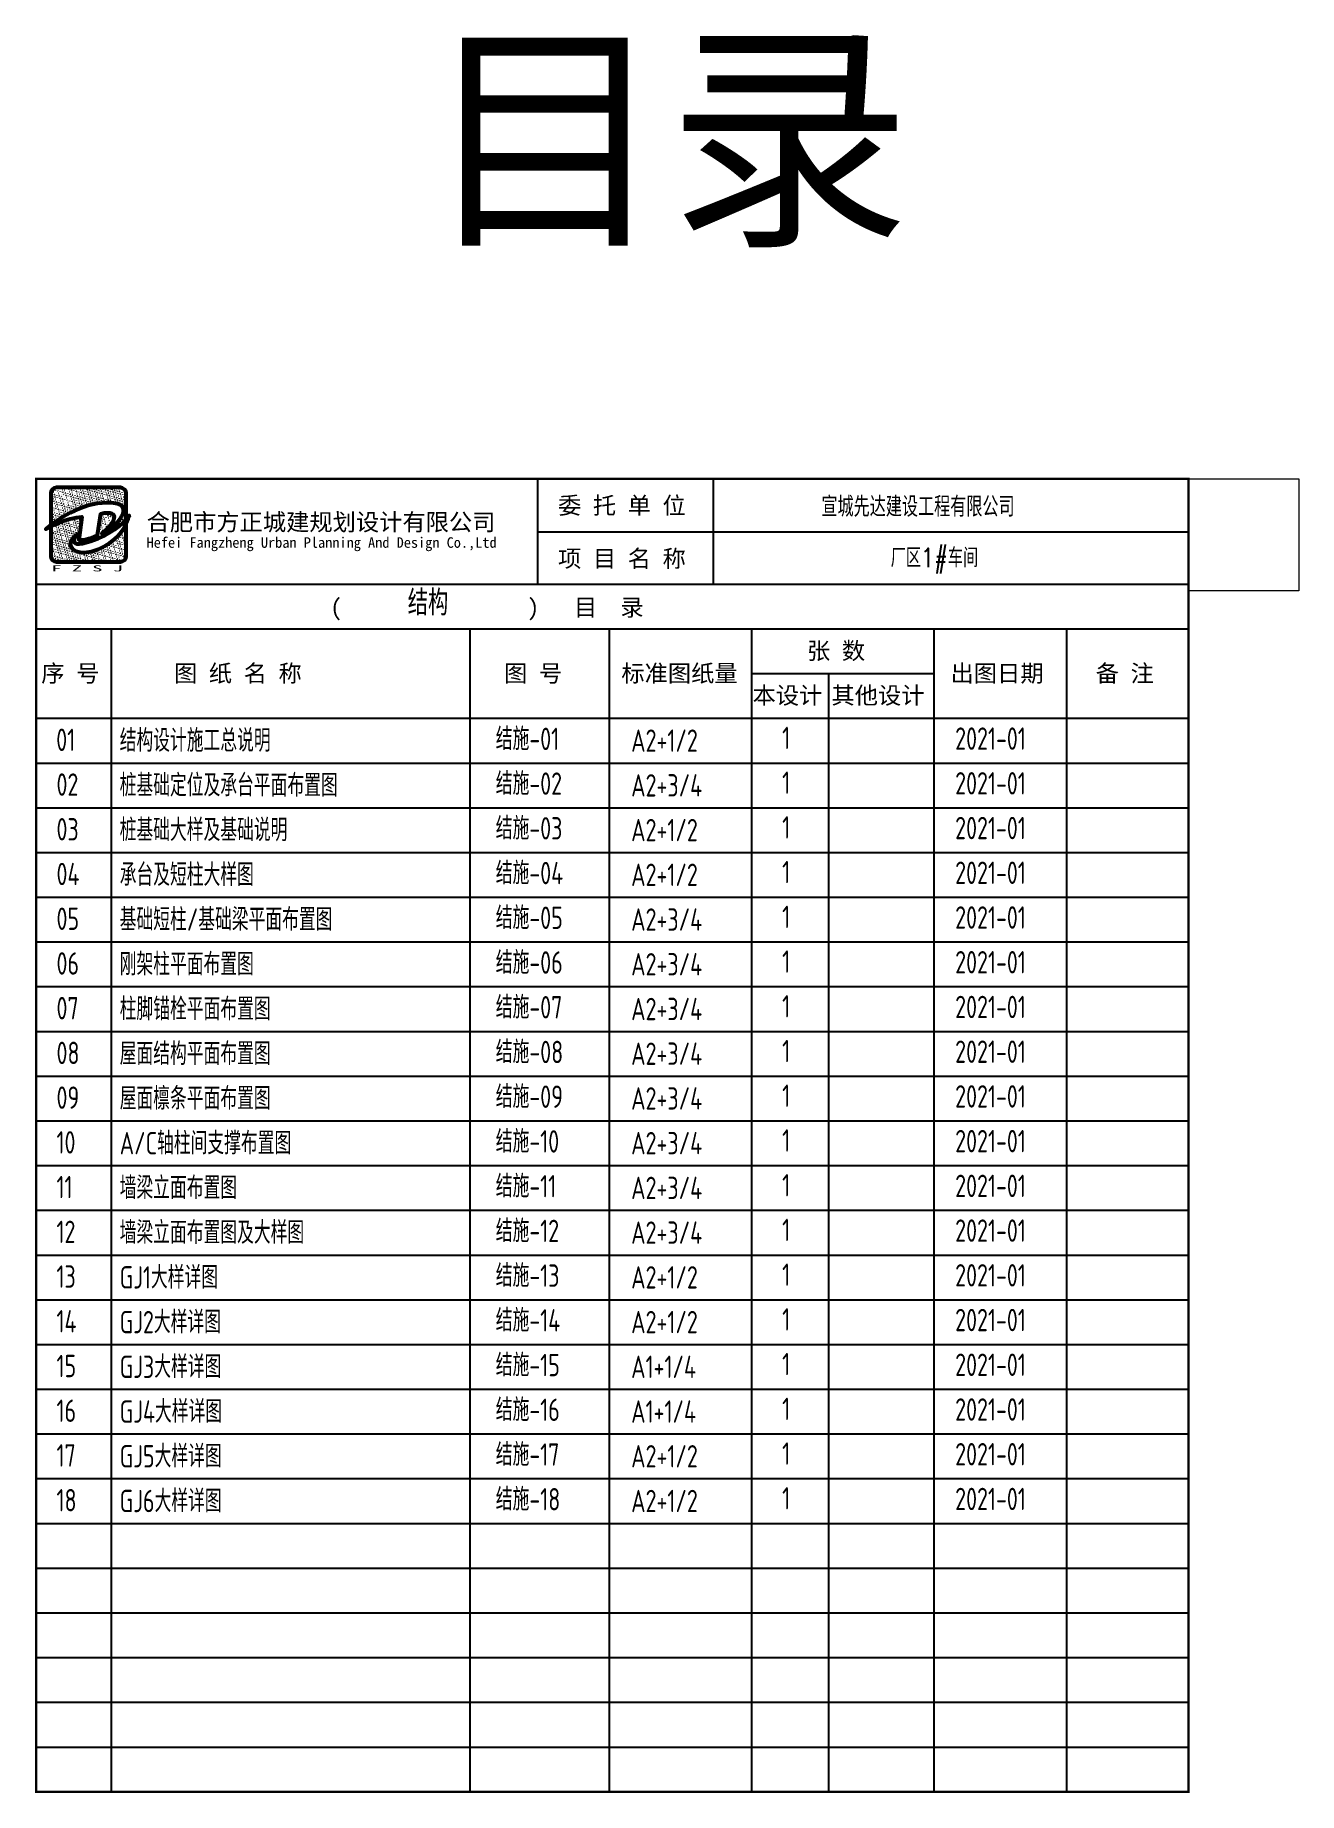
# Model space of a CAD drawing. Extents: x -3102990 to -851544, y -5293060 to -2540151.
# Drawn here: x -2805289 to -2748772, y -2689666 to -2611070 of the extents above; entities that cross this region are included whole.
import ezdxf

# ---------------------------------------------------------------- set-up
doc = ezdxf.new("R2010")
doc.units = 0
doc.header["$LTSCALE"] = 1000
doc.layers.get('0').update_dxf_attribs({"linetype": 'CONTINUOUS'})
for name, color, linetype in [('BEAM_CON', 4, 'CONTINUOUS'), ('PUB_TEXT', 7, 'CONTINUOUS'), ('PUB_TITLE', 4, 'CONTINUOUS'), ('TEXT', 7, 'CONTINUOUS')]:
    doc.layers.add(name, color=color, linetype=linetype)
doc.styles.add('-黑体', font='simhei.ttf')
doc.styles.add('_HZTXT', font='txt.shx', dxfattribs={"width": 0.8, "bigfont": 'hztxt.shx'})
doc.styles.add('STYLE1', font='simhei.ttf', dxfattribs={"width": 0.8})
doc.styles.add('TSSD_Rein', font='Tssdeng.shx', dxfattribs={"width": 0.75, "bigfont": 'hztxt.shx'})

msp = doc.modelspace()

# ---------------------------------------------------------------- texts
at = {"color": 3, "style": 'STYLE1'}
msp.add_text('目录', height=8000, dxfattribs=at).set_placement((-2787925.57, -2619668.47))
at = {"layer": 'PUB_TEXT', "style": '-黑体'}
for s, height, p in [('委 托 单 位', 762.517, (-2781905.13, -2632481.02)), ('合肥市方正城建规划设计有限公司', 762.5168, (-2800304.92, -2633223.34)), ('Hefei Fangzheng Urban Planning And Design Co.,Ltd', 469.7103, (-2800306.15, -2633992.45)), ('项 目 名 称', 762.517, (-2781905.13, -2634853.72)), ('(                )   目  录', 762.5168, (-2792087.22, -2637035.6)), ('张 数', 762.517, (-2770768.43, -2638976.68)), ('序 号', 762.517, (-2805014.34, -2639987.02)), ('图 纸 名 称', 762.517, (-2799081.33, -2639987.02)), ('图 号', 762.517, (-2784312.39, -2639987.02)), ('标准图纸量', 762.517, (-2779071.17, -2639987.02)), ('出图日期', 762.517, (-2764349.02, -2639987.02)), ('备 注', 762.517, (-2757855.11, -2639987.02)), ('本设计', 762.517, (-2773203.14, -2640972.7)), ('其他设计', 762.517, (-2769674.55, -2640972.7))]:
    msp.add_text(s, height=height, dxfattribs=at).set_placement(p)
at = {"layer": 'PUB_TITLE', "color": 4, "style": 'STYLE1', "width": 2.5}
msp.add_text('F Z S J', height=268.771, dxfattribs=at).set_placement((-2804563.36, -2635048.91))
at = {"layer": 'TEXT', "color": 4, "style": '_HZTXT', "width": 0.8}
msp.add_text('宣城先达建设工程有限公司', height=900, dxfattribs=at).set_placement((-2770124.67, -2632604.85))
at = {"layer": 'TEXT', "color": 2, "style": '_HZTXT', "width": 0.8}
msp.add_text('厂区1#车间', height=850, dxfattribs=at).set_placement((-2767026.67, -2634862.32))
at = {"layer": 'TEXT'}
for s, height, style, width, p in [('结构', 1134.298, '_HZTXT', 0.8, (-2788626.08, -2637017.21)), ('01', 1000, 'TSSD_Rein', 0.75, (-2804346.5, -2643079.51)), ('结施-01', 1000, 'TSSD_Rein', 0.75, (-2784688.42, -2643037.51)), ('1', 1000, 'TSSD_Rein', 0.75, (-2771880.62, -2642994.98)), ('2021-01', 1000, 'TSSD_Rein', 0.75, (-2764143.24, -2643024.38)), ('结施-02', 1000, 'TSSD_Rein', 0.75, (-2784688.42, -2645037.51)), ('02', 1000, 'TSSD_Rein', 0.75, (-2804334.07, -2645079.51)), ('1', 1000, 'TSSD_Rein', 0.75, (-2771880.62, -2644994.98)), ('2021-01', 1000, 'TSSD_Rein', 0.75, (-2764143.24, -2645024.38)), ('03', 1000, 'TSSD_Rein', 0.75, (-2804334.07, -2647079.51)), ('结施-03', 1000, 'TSSD_Rein', 0.75, (-2784688.42, -2647037.51)), ('1', 1000, 'TSSD_Rein', 0.75, (-2771880.62, -2646994.98)), ('2021-01', 1000, 'TSSD_Rein', 0.75, (-2764143.24, -2647024.38)), ('04', 1000, 'TSSD_Rein', 0.75, (-2804334.07, -2649079.51)), ('结施-04', 1000, 'TSSD_Rein', 0.75, (-2784688.42, -2649037.51)), ('1', 1000, 'TSSD_Rein', 0.75, (-2771880.62, -2648994.98)), ('2021-01', 1000, 'TSSD_Rein', 0.75, (-2764143.24, -2649024.38)), ('05', 1000, 'TSSD_Rein', 0.75, (-2804334.07, -2651079.51)), ('结施-05', 1000, 'TSSD_Rein', 0.75, (-2784688.42, -2651037.51)), ('1', 1000, 'TSSD_Rein', 0.75, (-2771880.62, -2650994.98)), ('2021-01', 1000, 'TSSD_Rein', 0.75, (-2764143.24, -2651024.38)), ('06', 1000, 'TSSD_Rein', 0.75, (-2804334.07, -2653079.51)), ('结施-06', 1000, 'TSSD_Rein', 0.75, (-2784688.42, -2653037.51)), ('1', 1000, 'TSSD_Rein', 0.75, (-2771880.62, -2652994.98)), ('2021-01', 1000, 'TSSD_Rein', 0.75, (-2764143.24, -2653024.38)), ('07', 1000, 'TSSD_Rein', 0.75, (-2804334.07, -2655079.51)), ('结施-07', 1000, 'TSSD_Rein', 0.75, (-2784688.42, -2655037.51)), ('1', 1000, 'TSSD_Rein', 0.75, (-2771880.62, -2654994.98)), ('2021-01', 1000, 'TSSD_Rein', 0.75, (-2764143.24, -2655024.38)), ('08', 1000, 'TSSD_Rein', 0.75, (-2804334.07, -2657079.51)), ('结施-08', 1000, 'TSSD_Rein', 0.75, (-2784688.42, -2657037.51)), ('1', 1000, 'TSSD_Rein', 0.75, (-2771880.62, -2656994.98)), ('2021-01', 1000, 'TSSD_Rein', 0.75, (-2764143.24, -2657024.38)), ('09', 1000, 'TSSD_Rein', 0.75, (-2804334.07, -2659079.51)), ('结施-09', 1000, 'TSSD_Rein', 0.75, (-2784688.42, -2659037.51)), ('1', 1000, 'TSSD_Rein', 0.75, (-2771880.62, -2658994.98)), ('2021-01', 1000, 'TSSD_Rein', 0.75, (-2764143.24, -2659024.38)), ('10', 1000, 'TSSD_Rein', 0.75, (-2804334.07, -2661079.51)), ('结施-10', 1000, 'TSSD_Rein', 0.75, (-2784688.42, -2661037.51)), ('1', 1000, 'TSSD_Rein', 0.75, (-2771880.62, -2660994.98)), ('2021-01', 1000, 'TSSD_Rein', 0.75, (-2764143.24, -2661024.38)), ('结施-11', 1000, 'TSSD_Rein', 0.75, (-2784688.42, -2663037.51)), ('1', 1000, 'TSSD_Rein', 0.75, (-2771880.62, -2662994.98)), ('2021-01', 1000, 'TSSD_Rein', 0.75, (-2764143.24, -2663024.38)), ('11', 1000, 'TSSD_Rein', 0.75, (-2804334.07, -2663079.51)), ('12', 1000, 'TSSD_Rein', 0.75, (-2804334.07, -2665079.51)), ('结施-12', 1000, 'TSSD_Rein', 0.75, (-2784688.42, -2665037.51)), ('1', 1000, 'TSSD_Rein', 0.75, (-2771880.62, -2664994.98)), ('2021-01', 1000, 'TSSD_Rein', 0.75, (-2764143.24, -2665024.38)), ('结施-13', 1000, 'TSSD_Rein', 0.75, (-2784688.42, -2667037.51)), ('1', 1000, 'TSSD_Rein', 0.75, (-2771880.62, -2666994.98)), ('13', 1000, 'TSSD_Rein', 0.75, (-2804334.07, -2667079.51)), ('2021-01', 1000, 'TSSD_Rein', 0.75, (-2764143.24, -2667024.38)), ('14', 1000, 'TSSD_Rein', 0.75, (-2804334.07, -2669079.51)), ('结施-14', 1000, 'TSSD_Rein', 0.75, (-2784688.42, -2669037.51)), ('1', 1000, 'TSSD_Rein', 0.75, (-2771880.62, -2668994.98)), ('2021-01', 1000, 'TSSD_Rein', 0.75, (-2764143.24, -2669024.38)), ('15', 1000, 'TSSD_Rein', 0.75, (-2804334.07, -2671079.51)), ('结施-15', 1000, 'TSSD_Rein', 0.75, (-2784688.42, -2671037.51)), ('1', 1000, 'TSSD_Rein', 0.75, (-2771880.62, -2670994.98)), ('2021-01', 1000, 'TSSD_Rein', 0.75, (-2764143.24, -2671024.38)), ('16', 1000, 'TSSD_Rein', 0.75, (-2804334.07, -2673079.51)), ('结施-16', 1000, 'TSSD_Rein', 0.75, (-2784688.42, -2673037.51)), ('1', 1000, 'TSSD_Rein', 0.75, (-2771880.62, -2672994.98)), ('2021-01', 1000, 'TSSD_Rein', 0.75, (-2764143.24, -2673024.38)), ('17', 1000, 'TSSD_Rein', 0.75, (-2804334.07, -2675079.51)), ('结施-17', 1000, 'TSSD_Rein', 0.75, (-2784688.42, -2675037.51)), ('1', 1000, 'TSSD_Rein', 0.75, (-2771880.62, -2674994.98)), ('2021-01', 1000, 'TSSD_Rein', 0.75, (-2764143.24, -2675024.38)), ('18', 1000, 'TSSD_Rein', 0.75, (-2804334.07, -2677079.51)), ('结施-18', 1000, 'TSSD_Rein', 0.75, (-2784688.42, -2677037.51)), ('1', 1000, 'TSSD_Rein', 0.75, (-2771880.62, -2676994.98)), ('2021-01', 1000, 'TSSD_Rein', 0.75, (-2764143.24, -2677024.38))]:
    msp.add_text(s, height=height, dxfattribs=dict(at, style=style, width=width)).set_placement(p)
at = {"layer": 'TEXT', "char_height": 1000, "width": 21606.0606, "attachment_point": 4, "style": 'TSSD_Rein'}
for s, insert in [('结构设计施工总说明', (-2801507.53, -2642616.46)), ('A2+1/2', (-2778632.5, -2642616.46)), ('桩基础定位及承台平面布置图', (-2801507.53, -2644616.46)), ('A2+3/4', (-2778632.5, -2644616.46)), ('桩基础大样及基础说明', (-2801507.53, -2646616.46)), ('A2+1/2', (-2778632.5, -2646616.46)), ('承台及短柱大样图', (-2801507.53, -2648616.46)), ('A2+1/2', (-2778632.5, -2648616.46)), ('基础短柱/基础梁平面布置图', (-2801507.53, -2650616.46)), ('A2+3/4', (-2778632.5, -2650616.46)), ('刚架柱平面布置图', (-2801507.53, -2652616.46)), ('A2+3/4', (-2778632.5, -2652616.46)), ('柱脚锚栓平面布置图', (-2801507.53, -2654616.46)), ('A2+3/4', (-2778632.5, -2654616.46)), ('屋面结构平面布置图', (-2801507.53, -2656616.46)), ('A2+3/4', (-2778632.5, -2656616.46)), ('屋面檩条平面布置图', (-2801507.53, -2658616.46)), ('A2+3/4', (-2778632.5, -2658616.46)), ('A/C轴柱间支撑布置图', (-2801507.53, -2660616.46)), ('A2+3/4', (-2778632.5, -2660616.46)), ('墙梁立面布置图', (-2801507.53, -2662616.46)), ('A2+3/4', (-2778632.5, -2662616.46)), ('墙梁立面布置图及大样图', (-2801507.53, -2664616.46)), ('A2+3/4', (-2778632.5, -2664616.46)), ('GJ1大样详图', (-2801507.53, -2666616.46)), ('A2+1/2', (-2778632.5, -2666616.46)), ('GJ2大样详图', (-2801507.53, -2668616.46)), ('A2+1/2', (-2778632.5, -2668616.46)), ('GJ3大样详图', (-2801507.53, -2670616.46)), ('A1+1/4', (-2778632.5, -2670616.46)), ('GJ4大样详图', (-2801507.53, -2672616.46)), ('A1+1/4', (-2778632.5, -2672616.46)), ('GJ5大样详图', (-2801507.53, -2674616.46)), ('A2+1/2', (-2778632.5, -2674616.46)), ('GJ6大样详图', (-2801507.53, -2676616.46)), ('A2+1/2', (-2778632.5, -2676616.46))]:
    msp.add_mtext(s, dxfattribs=dict(at, insert=insert))

# ---------------------------------------------------------------- linework, layer by layer
for p, q in [((-2805238.76, -2630902.4), (-2753708.94, -2630902.4)), ((-2805238.76, -2630902.4), (-2805238.76, -2689616.46)), ((-2782805.79, -2635616.46), (-2782805.79, -2630902.4)), ((-2782805.79, -2635616.46), (-2782805.79, -2630902.4)), ((-2774951.1, -2635632.13), (-2774951.1, -2630918.07)), ((-2753708.94, -2630902.4), (-2753708.94, -2689616.46)), ((-2782805.79, -2633275.1), (-2753708.94, -2633275.1)), ((-2805238.76, -2635616.46), (-2753708.94, -2635616.46)), ((-2805238.76, -2637616.46), (-2753708.94, -2637616.46)), ((-2801891.37, -2637616.46), (-2801891.37, -2689616.46)), ((-2785844.51, -2637616.46), (-2785844.51, -2689616.46)), ((-2779622.23, -2637616.46), (-2779622.23, -2689616.46)), ((-2773251.57, -2637616.46), (-2773251.57, -2689616.46)), ((-2765098.61, -2637616.46), (-2765098.61, -2689616.46)), ((-2759162.47, -2637616.46), (-2759162.47, -2689616.46)), ((-2773251.57, -2639616.46), (-2765098.61, -2639616.46)), ((-2769807.95, -2639616.46), (-2769807.95, -2689616.46)), ((-2805238.76, -2641616.46), (-2753708.94, -2641616.46)), ((-2805238.76, -2643616.46), (-2753708.94, -2643616.46)), ((-2805238.76, -2645616.46), (-2753708.94, -2645616.46)), ((-2805238.76, -2647616.46), (-2753708.94, -2647616.46)), ((-2805238.76, -2649616.46), (-2753708.94, -2649616.46)), ((-2805238.76, -2651616.46), (-2753708.94, -2651616.46)), ((-2805238.76, -2653616.46), (-2753708.94, -2653616.46)), ((-2805238.76, -2655616.46), (-2753708.94, -2655616.46)), ((-2805238.76, -2657616.46), (-2753708.94, -2657616.46)), ((-2805238.76, -2659616.46), (-2753708.94, -2659616.46)), ((-2805238.76, -2661616.46), (-2753708.94, -2661616.46)), ((-2805238.76, -2663616.46), (-2753708.94, -2663616.46)), ((-2805238.76, -2665616.46), (-2753708.94, -2665616.46)), ((-2805238.76, -2667616.46), (-2753708.94, -2667616.46)), ((-2805238.76, -2669616.46), (-2753708.94, -2669616.46)), ((-2805238.76, -2671616.46), (-2753708.94, -2671616.46)), ((-2805238.76, -2673616.46), (-2753708.94, -2673616.46)), ((-2805238.76, -2675616.46), (-2753708.94, -2675616.46)), ((-2805238.76, -2677616.46), (-2753708.94, -2677616.46)), ((-2805238.76, -2679616.46), (-2753708.94, -2679616.46)), ((-2805238.76, -2681616.46), (-2753708.94, -2681616.46)), ((-2805238.76, -2683616.46), (-2753708.94, -2683616.46)), ((-2805238.76, -2685616.46), (-2753708.94, -2685616.46)), ((-2805238.76, -2687616.46), (-2753708.94, -2687616.46)), ((-2805238.76, -2689616.46), (-2753708.94, -2689616.46))]:
    msp.add_line(p, q)
at = {"color": 4, "const_width": 100}
msp.add_lwpolyline([(-2805238.76, -2630902.4), (-2753708.94, -2630902.4), (-2753708.94, -2689616.46), (-2805238.76, -2689616.46), (-2805238.76, -2630902.4)], dxfattribs=at)
at = {"layer": 'BEAM_CON', "lineweight": 5, "ltscale": 1.5}
msp.add_lwpolyline([(-2753708.94, -2630902.4), (-2748771.8, -2630902.4), (-2748771.8, -2635920.73), (-2753708.94, -2635920.73)], close=True, dxfattribs=at)
at = {"layer": 'PUB_TITLE', "color": 4}
for p, q in [((-2804486.63, -2631399.16), (-2804491.02, -2631397.98)), ((-2804485.37, -2631397.9), (-2804489.39, -2631393.89)), ((-2804484.12, -2631396.65), (-2804489.14, -2631391.63)), ((-2804482.86, -2631395.39), (-2804486.88, -2631391.37)), ((-2804481.61, -2631394.14), (-2804482.78, -2631389.75)), ((-2804406.27, -2631318.8), (-2804410.66, -2631317.62)), ((-2804405.01, -2631317.54), (-2804409.03, -2631313.53)), ((-2804403.76, -2631316.29), (-2804408.78, -2631311.27)), ((-2804402.5, -2631315.03), (-2804406.52, -2631311.01)), ((-2804401.25, -2631313.78), (-2804402.42, -2631309.39)), ((-2804296.49, -2631348.21), (-2804300.89, -2631347.04)), ((-2804295.24, -2631346.96), (-2804299.26, -2631342.94)), ((-2804293.98, -2631345.7), (-2804299.01, -2631340.68)), ((-2804292.73, -2631344.45), (-2804296.75, -2631340.43)), ((-2804291.47, -2631343.19), (-2804292.65, -2631338.8)), ((-2804186.72, -2631377.63), (-2804191.11, -2631376.45)), ((-2804185.46, -2631376.37), (-2804189.48, -2631372.35)), ((-2804184.21, -2631375.12), (-2804189.23, -2631370.09)), ((-2804182.95, -2631373.86), (-2804186.97, -2631369.84)), ((-2804181.7, -2631372.6), (-2804182.87, -2631368.21)), ((-2804106.36, -2631297.27), (-2804110.75, -2631296.09)), ((-2804105.1, -2631296.01), (-2804109.12, -2631291.99)), ((-2804103.85, -2631294.76), (-2804108.87, -2631289.73)), ((-2804102.59, -2631293.5), (-2804106.61, -2631289.48)), ((-2804101.34, -2631292.24), (-2804102.32, -2631288.58)), ((-2804076.95, -2631407.04), (-2804081.34, -2631405.86)), ((-2804075.69, -2631405.79), (-2804079.71, -2631401.77)), ((-2804074.44, -2631404.53), (-2804079.46, -2631399.51)), ((-2804073.18, -2631403.27), (-2804077.2, -2631399.26)), ((-2804071.92, -2631402.02), (-2804073.1, -2631397.63)), ((-2803996.59, -2631326.68), (-2804000.98, -2631325.5)), ((-2803995.33, -2631325.43), (-2803999.35, -2631321.41)), ((-2803994.08, -2631324.17), (-2803999.1, -2631319.15)), ((-2803992.82, -2631322.91), (-2803996.84, -2631318.9)), ((-2803991.56, -2631321.66), (-2803992.74, -2631317.27)), ((-2803886.81, -2631356.09), (-2803891.2, -2631354.92)), ((-2803885.56, -2631354.84), (-2803889.57, -2631350.82)), ((-2803884.3, -2631353.58), (-2803889.32, -2631348.56)), ((-2803883.05, -2631352.33), (-2803887.06, -2631348.31)), ((-2803881.79, -2631351.07), (-2803882.97, -2631346.68)), ((-2803777.04, -2631385.51), (-2803781.43, -2631384.33)), ((-2803775.78, -2631384.25), (-2803779.8, -2631380.23)), ((-2803774.53, -2631383), (-2803779.55, -2631377.97)), ((-2803773.27, -2631381.74), (-2803777.29, -2631377.72)), ((-2803772.02, -2631380.49), (-2803773.19, -2631376.1)), ((-2803696.68, -2631305.15), (-2803701.07, -2631303.97)), ((-2803695.42, -2631303.89), (-2803699.44, -2631299.87)), ((-2803694.17, -2631302.64), (-2803699.19, -2631297.61)), ((-2803692.91, -2631301.38), (-2803696.93, -2631297.36)), ((-2803691.66, -2631300.13), (-2803692.83, -2631295.73)), ((-2803667.26, -2631414.92), (-2803671.66, -2631413.75)), ((-2803666.01, -2631413.67), (-2803670.03, -2631409.65)), ((-2803664.75, -2631412.41), (-2803669.78, -2631407.39)), ((-2803663.5, -2631411.16), (-2803667.52, -2631407.14)), ((-2803662.24, -2631409.9), (-2803663.42, -2631405.51)), ((-2803586.9, -2631334.56), (-2803591.3, -2631333.39)), ((-2803585.65, -2631333.31), (-2803589.67, -2631329.29)), ((-2803584.39, -2631332.05), (-2803589.42, -2631327.03)), ((-2803583.14, -2631330.8), (-2803587.16, -2631326.78)), ((-2803581.88, -2631329.54), (-2803583.06, -2631325.15)), ((-2803477.13, -2631363.98), (-2803481.52, -2631362.8)), ((-2803475.88, -2631362.72), (-2803479.89, -2631358.7)), ((-2803474.62, -2631361.46), (-2803479.64, -2631356.44)), ((-2803473.36, -2631360.21), (-2803477.38, -2631356.19)), ((-2803472.11, -2631358.95), (-2803473.28, -2631354.56)), ((-2803367.36, -2631393.39), (-2803371.75, -2631392.21)), ((-2803366.1, -2631392.13), (-2803370.12, -2631388.12)), ((-2803364.85, -2631390.88), (-2803369.87, -2631385.86)), ((-2803363.59, -2631389.62), (-2803367.61, -2631385.61)), ((-2803362.33, -2631388.37), (-2803363.51, -2631383.98)), ((-2803287, -2631313.03), (-2803291.39, -2631311.85)), ((-2803285.74, -2631311.77), (-2803289.76, -2631307.76)), ((-2803284.49, -2631310.52), (-2803289.51, -2631305.5)), ((-2803283.23, -2631309.26), (-2803287.25, -2631305.24)), ((-2803281.97, -2631308.01), (-2803283.15, -2631303.62)), ((-2803255.07, -2631420.29), (-2803260.09, -2631415.27)), ((-2803253.82, -2631419.04), (-2803257.83, -2631415.02)), ((-2803252.56, -2631417.78), (-2803253.74, -2631413.39)), ((-2803177.22, -2631342.44), (-2803181.61, -2631341.27)), ((-2803175.97, -2631341.19), (-2803179.99, -2631337.17)), ((-2803174.71, -2631339.93), (-2803179.73, -2631334.91)), ((-2803173.46, -2631338.68), (-2803177.47, -2631334.66)), ((-2803172.2, -2631337.42), (-2803173.38, -2631333.03)), ((-2803067.45, -2631371.86), (-2803071.84, -2631370.68)), ((-2803066.19, -2631370.6), (-2803070.21, -2631366.58)), ((-2803064.94, -2631369.35), (-2803069.96, -2631364.32)), ((-2803069.96, -2631374.37), (-2803059.92, -2631364.32)), ((-2803063.68, -2631368.09), (-2803067.7, -2631364.07)), ((-2803062.43, -2631366.84), (-2803063.6, -2631362.44)), ((-2802987.09, -2631291.5), (-2802991.48, -2631290.32)), ((-2802989.6, -2631294.01), (-2802984.17, -2631288.58)), ((-2802985.83, -2631290.24), (-2802987.5, -2631288.58)), ((-2802984.58, -2631288.99), (-2802984.99, -2631288.58)), ((-2802957.68, -2631401.27), (-2802962.07, -2631400.09)), ((-2802956.42, -2631400.02), (-2802960.44, -2631396)), ((-2802955.16, -2631398.76), (-2802960.19, -2631393.74)), ((-2802960.19, -2631403.78), (-2802950.14, -2631393.74)), ((-2802953.91, -2631397.5), (-2802957.93, -2631393.49)), ((-2802952.65, -2631396.25), (-2802953.83, -2631391.86)), ((-2802877.32, -2631320.91), (-2802881.71, -2631319.73)), ((-2802876.06, -2631319.66), (-2802880.08, -2631315.64)), ((-2802874.8, -2631318.4), (-2802879.83, -2631313.38)), ((-2802879.83, -2631323.42), (-2802869.78, -2631313.38)), ((-2802873.55, -2631317.14), (-2802877.57, -2631313.13)), ((-2802872.29, -2631315.89), (-2802873.47, -2631311.5)), ((-2802767.54, -2631350.33), (-2802771.93, -2631349.15)), ((-2802766.29, -2631349.07), (-2802770.3, -2631345.05)), ((-2802765.03, -2631347.81), (-2802770.05, -2631342.79)), ((-2802770.05, -2631352.84), (-2802760.01, -2631342.79)), ((-2802763.77, -2631346.56), (-2802767.79, -2631342.54)), ((-2802762.52, -2631345.3), (-2802763.7, -2631340.91)), ((-2802657.77, -2631379.74), (-2802662.16, -2631378.56)), ((-2802656.51, -2631378.48), (-2802660.53, -2631374.47)), ((-2802655.26, -2631377.23), (-2802660.28, -2631372.21)), ((-2802660.28, -2631382.25), (-2802650.23, -2631372.21)), ((-2802654, -2631375.97), (-2802658.02, -2631371.95)), ((-2802652.74, -2631374.72), (-2802653.92, -2631370.33)), ((-2802577.41, -2631299.38), (-2802581.8, -2631298.2)), ((-2802576.15, -2631298.12), (-2802580.17, -2631294.11)), ((-2802574.9, -2631296.87), (-2802579.92, -2631291.85)), ((-2802579.92, -2631301.89), (-2802569.87, -2631291.85)), ((-2802573.64, -2631295.61), (-2802577.66, -2631291.59)), ((-2802572.38, -2631294.36), (-2802573.56, -2631289.97)), ((-2802547.99, -2631409.15), (-2802552.38, -2631407.98)), ((-2802546.74, -2631407.9), (-2802550.76, -2631403.88)), ((-2802545.48, -2631406.64), (-2802550.5, -2631401.62)), ((-2802550.5, -2631411.66), (-2802540.46, -2631401.62)), ((-2802544.23, -2631405.39), (-2802548.24, -2631401.37)), ((-2802542.97, -2631404.13), (-2802544.15, -2631399.74)), ((-2802467.63, -2631328.79), (-2802472.02, -2631327.62)), ((-2802466.38, -2631327.54), (-2802470.4, -2631323.52)), ((-2802465.12, -2631326.28), (-2802470.14, -2631321.26)), ((-2802470.14, -2631331.3), (-2802460.1, -2631321.26)), ((-2802463.87, -2631325.03), (-2802467.88, -2631321.01)), ((-2802462.61, -2631323.77), (-2802463.79, -2631319.38)), ((-2802357.86, -2631358.21), (-2802362.25, -2631357.03)), ((-2802356.6, -2631356.95), (-2802360.62, -2631352.93)), ((-2802355.35, -2631355.7), (-2802360.37, -2631350.67)), ((-2802360.37, -2631360.72), (-2802350.33, -2631350.67)), ((-2802354.09, -2631354.44), (-2802358.11, -2631350.42)), ((-2802352.84, -2631353.18), (-2802354.01, -2631348.79)), ((-2802248.09, -2631387.62), (-2802252.48, -2631386.44)), ((-2802246.83, -2631386.36), (-2802250.85, -2631382.35)), ((-2802245.57, -2631385.11), (-2802250.6, -2631380.09)), ((-2802250.6, -2631390.13), (-2802240.55, -2631380.09)), ((-2802244.32, -2631383.85), (-2802248.34, -2631379.84)), ((-2802243.06, -2631382.6), (-2802244.24, -2631378.21)), ((-2802167.73, -2631307.26), (-2802172.12, -2631306.08)), ((-2802166.47, -2631306), (-2802170.49, -2631301.99)), ((-2802165.21, -2631304.75), (-2802170.24, -2631299.73)), ((-2802170.24, -2631309.77), (-2802160.19, -2631299.73)), ((-2802163.96, -2631303.49), (-2802167.98, -2631299.48)), ((-2802162.7, -2631302.24), (-2802163.88, -2631297.85)), ((-2802137.06, -2631415.78), (-2802141.07, -2631411.76)), ((-2802135.8, -2631414.52), (-2802140.82, -2631409.5)), ((-2802140.82, -2631419.55), (-2802130.78, -2631409.5)), ((-2802134.54, -2631413.27), (-2802138.56, -2631409.25)), ((-2802133.29, -2631412.01), (-2802134.47, -2631407.62)), ((-2802057.95, -2631336.67), (-2802062.34, -2631335.5)), ((-2802056.7, -2631335.42), (-2802060.71, -2631331.4)), ((-2802055.44, -2631334.16), (-2802060.46, -2631329.14)), ((-2802060.46, -2631339.19), (-2802050.42, -2631329.14)), ((-2802054.18, -2631332.91), (-2802058.2, -2631328.89)), ((-2802052.93, -2631331.65), (-2802054.11, -2631327.26)), ((-2801948.18, -2631366.09), (-2801952.57, -2631364.91)), ((-2801946.92, -2631364.83), (-2801950.94, -2631360.81)), ((-2801945.67, -2631363.58), (-2801950.69, -2631358.55)), ((-2801950.69, -2631368.6), (-2801940.64, -2631358.55)), ((-2801944.41, -2631362.32), (-2801948.43, -2631358.3)), ((-2801943.16, -2631361.07), (-2801944.33, -2631356.67)), ((-2801838.4, -2631395.5), (-2801842.8, -2631394.33)), ((-2801837.15, -2631394.25), (-2801841.17, -2631390.23)), ((-2801835.89, -2631392.99), (-2801840.92, -2631387.97)), ((-2801840.92, -2631398.01), (-2801830.87, -2631387.97)), ((-2801834.64, -2631391.73), (-2801838.66, -2631387.72)), ((-2801833.38, -2631390.48), (-2801834.56, -2631386.09)), ((-2801758.04, -2631315.14), (-2801762.43, -2631313.97)), ((-2801756.79, -2631313.89), (-2801760.81, -2631309.87)), ((-2801755.53, -2631312.63), (-2801760.56, -2631307.61)), ((-2801760.56, -2631317.65), (-2801750.51, -2631307.61)), ((-2801754.28, -2631311.37), (-2801758.3, -2631307.36)), ((-2801753.02, -2631310.12), (-2801754.2, -2631305.73)), ((-2801723.61, -2631419.89), (-2801724.78, -2631415.5)), ((-2801648.27, -2631344.56), (-2801652.66, -2631343.38)), ((-2801647.01, -2631343.3), (-2801651.03, -2631339.28)), ((-2801645.76, -2631342.04), (-2801650.78, -2631337.02)), ((-2801650.78, -2631347.07), (-2801640.74, -2631337.02)), ((-2801644.5, -2631340.79), (-2801648.52, -2631336.77)), ((-2801643.25, -2631339.53), (-2801644.42, -2631335.14)), ((-2801538.5, -2631373.97), (-2801542.89, -2631372.79)), ((-2801537.24, -2631372.71), (-2801541.26, -2631368.7)), ((-2801535.99, -2631371.46), (-2801541.01, -2631366.44)), ((-2801541.01, -2631376.48), (-2801530.96, -2631366.44)), ((-2801534.73, -2631370.2), (-2801538.75, -2631366.18)), ((-2801460.65, -2631296.12), (-2801455.8, -2631291.27)), ((-2801456.88, -2631292.35), (-2801458.32, -2631290.92)), ((-2801428.72, -2631403.38), (-2801433.11, -2631402.21)), ((-2801427.47, -2631402.13), (-2801431.48, -2631398.11)), ((-2801426.21, -2631400.87), (-2801431.23, -2631395.85)), ((-2801431.23, -2631405.89), (-2801421.19, -2631395.85)), ((-2801424.96, -2631399.62), (-2801428.97, -2631395.6)), ((-2804576.87, -2632185.34), (-2804577.63, -2632184.59)), ((-2804575.62, -2632184.09), (-2804576.79, -2632179.7)), ((-2804566.99, -2631479.52), (-2804568.03, -2631479.24)), ((-2804565.73, -2631478.26), (-2804567.3, -2631476.7)), ((-2804564.48, -2631477.01), (-2804566.72, -2631474.76)), ((-2804563.22, -2631475.75), (-2804566.14, -2631472.84)), ((-2804559.11, -2631889.2), (-2804563.5, -2631888.02)), ((-2804561.97, -2631474.5), (-2804563.14, -2631470.11)), ((-2804557.85, -2631887.95), (-2804561.87, -2631883.93)), ((-2804556.6, -2631886.69), (-2804561.62, -2631881.67)), ((-2804555.34, -2631885.43), (-2804559.36, -2631881.42)), ((-2804554.08, -2631884.18), (-2804555.26, -2631879.79)), ((-2804537.57, -2631589.29), (-2804541.97, -2631588.12)), ((-2804536.32, -2631588.04), (-2804540.34, -2631584.02)), ((-2804535.06, -2631586.78), (-2804540.09, -2631581.76)), ((-2804533.81, -2631585.53), (-2804537.83, -2631581.51)), ((-2804529.69, -2631998.98), (-2804534.08, -2631997.8)), ((-2804532.55, -2631584.27), (-2804533.73, -2631579.88)), ((-2804528.44, -2631997.72), (-2804532.46, -2631993.7)), ((-2804527.18, -2631996.46), (-2804532.2, -2631991.44)), ((-2804525.93, -2631995.21), (-2804529.94, -2631991.19)), ((-2804524.67, -2631993.95), (-2804525.85, -2631989.56)), ((-2804508.16, -2631699.07), (-2804512.55, -2631697.89)), ((-2804506.9, -2631697.81), (-2804510.92, -2631693.79)), ((-2804505.65, -2631696.56), (-2804510.67, -2631691.53)), ((-2804504.39, -2631695.3), (-2804508.41, -2631691.28)), ((-2804500.28, -2632108.75), (-2804504.67, -2632107.57)), ((-2804503.14, -2631694.04), (-2804504.31, -2631689.65)), ((-2804499.02, -2632107.49), (-2804503.04, -2632103.48)), ((-2804497.77, -2632106.24), (-2804502.79, -2632101.22)), ((-2804496.51, -2632104.98), (-2804500.53, -2632100.96)), ((-2804495.26, -2632103.73), (-2804496.43, -2632099.34)), ((-2804478.75, -2631808.84), (-2804483.14, -2631807.66)), ((-2804477.49, -2631807.59), (-2804481.51, -2631803.57)), ((-2804476.24, -2631806.33), (-2804481.26, -2631801.31)), ((-2804474.98, -2631805.07), (-2804479, -2631801.06)), ((-2804473.72, -2631803.82), (-2804474.9, -2631799.43)), ((-2804457.21, -2631508.93), (-2804461.61, -2631507.76)), ((-2804455.96, -2631507.68), (-2804459.98, -2631503.66)), ((-2804454.7, -2631506.42), (-2804459.73, -2631501.4)), ((-2804453.45, -2631505.17), (-2804457.47, -2631501.15)), ((-2804449.33, -2631918.62), (-2804453.72, -2631917.44)), ((-2804452.19, -2631503.91), (-2804453.37, -2631499.52)), ((-2804448.08, -2631917.36), (-2804452.1, -2631913.34)), ((-2804446.82, -2631916.1), (-2804451.84, -2631911.08)), ((-2804445.57, -2631914.85), (-2804449.58, -2631910.83)), ((-2804444.31, -2631913.59), (-2804445.49, -2631909.2)), ((-2804427.8, -2631618.71), (-2804432.19, -2631617.53)), ((-2804426.54, -2631617.45), (-2804430.56, -2631613.43)), ((-2804425.29, -2631616.2), (-2804430.31, -2631611.17)), ((-2804424.03, -2631614.94), (-2804428.05, -2631610.92)), ((-2804419.92, -2632028.39), (-2804424.31, -2632027.21)), ((-2804422.78, -2631613.68), (-2804423.95, -2631609.29)), ((-2804418.66, -2632027.13), (-2804422.68, -2632023.12)), ((-2804417.41, -2632025.88), (-2804422.43, -2632020.86)), ((-2804416.15, -2632024.62), (-2804420.17, -2632020.6)), ((-2804414.9, -2632023.37), (-2804416.07, -2632018.98)), ((-2804398.39, -2631728.48), (-2804402.78, -2631727.3)), ((-2804397.13, -2631727.23), (-2804401.15, -2631723.21)), ((-2804395.88, -2631725.97), (-2804400.9, -2631720.95)), ((-2804394.62, -2631724.71), (-2804398.64, -2631720.7)), ((-2804390.51, -2632138.16), (-2804394.9, -2632136.99)), ((-2804393.36, -2631723.46), (-2804394.54, -2631719.07)), ((-2804389.25, -2632136.91), (-2804393.27, -2632132.89)), ((-2804387.99, -2632135.65), (-2804393.02, -2632130.63)), ((-2804386.74, -2632134.4), (-2804390.76, -2632130.38)), ((-2804385.48, -2632133.14), (-2804386.66, -2632128.75)), ((-2804376.85, -2631428.57), (-2804381.25, -2631427.4)), ((-2804375.6, -2631427.32), (-2804379.62, -2631423.3)), ((-2804374.34, -2631426.06), (-2804379.37, -2631421.04)), ((-2804373.09, -2631424.81), (-2804377.11, -2631420.79)), ((-2804368.97, -2631838.25), (-2804373.36, -2631837.08)), ((-2804371.83, -2631423.55), (-2804373.01, -2631419.16)), ((-2804367.72, -2631837), (-2804371.74, -2631832.98)), ((-2804366.46, -2631835.74), (-2804371.48, -2631830.72)), ((-2804365.21, -2631834.49), (-2804369.22, -2631830.47)), ((-2804363.95, -2631833.23), (-2804365.13, -2631828.84)), ((-2804347.44, -2631538.35), (-2804351.83, -2631537.17)), ((-2804346.18, -2631537.09), (-2804350.2, -2631533.07)), ((-2804344.93, -2631535.84), (-2804349.95, -2631530.81)), ((-2804343.67, -2631534.58), (-2804347.69, -2631530.56)), ((-2804339.56, -2631948.03), (-2804343.95, -2631946.85)), ((-2804342.42, -2631533.32), (-2804343.59, -2631528.93)), ((-2804338.3, -2631946.77), (-2804342.32, -2631942.76)), ((-2804337.05, -2631945.52), (-2804342.07, -2631940.5)), ((-2804335.79, -2631944.26), (-2804339.81, -2631940.24)), ((-2804334.54, -2631943.01), (-2804335.71, -2631938.62)), ((-2804318.03, -2631648.12), (-2804322.42, -2631646.94)), ((-2804316.77, -2631646.87), (-2804320.79, -2631642.85)), ((-2804315.52, -2631645.61), (-2804320.54, -2631640.59)), ((-2804314.26, -2631644.35), (-2804318.28, -2631640.34)), ((-2804310.15, -2632057.8), (-2804314.54, -2632056.63)), ((-2804313, -2631643.1), (-2804314.18, -2631638.71)), ((-2804308.89, -2632056.55), (-2804312.91, -2632052.53)), ((-2804307.63, -2632055.29), (-2804312.66, -2632050.27)), ((-2804306.38, -2632054.04), (-2804310.4, -2632050.02)), ((-2804305.12, -2632052.78), (-2804306.3, -2632048.39)), ((-2804288.61, -2631757.89), (-2804293, -2631756.72)), ((-2804287.36, -2631756.64), (-2804291.38, -2631752.62)), ((-2804286.1, -2631755.38), (-2804291.12, -2631750.36)), ((-2804284.85, -2631754.13), (-2804288.86, -2631750.11)), ((-2804280.73, -2632167.58), (-2804285.12, -2632166.4)), ((-2804283.59, -2631752.87), (-2804284.77, -2631748.48)), ((-2804279.48, -2632166.32), (-2804283.49, -2632162.3)), ((-2804278.22, -2632165.07), (-2804283.24, -2632160.04)), ((-2804276.96, -2632163.81), (-2804280.98, -2632159.79)), ((-2804275.71, -2632162.55), (-2804276.89, -2632158.16)), ((-2804267.08, -2631457.99), (-2804271.47, -2631456.81)), ((-2804265.82, -2631456.73), (-2804269.84, -2631452.71)), ((-2804264.57, -2631455.48), (-2804269.59, -2631450.45)), ((-2804263.31, -2631454.22), (-2804267.33, -2631450.2)), ((-2804259.2, -2631867.67), (-2804263.59, -2631866.49)), ((-2804262.06, -2631452.96), (-2804263.23, -2631448.57)), ((-2804257.94, -2631866.41), (-2804261.96, -2631862.4)), ((-2804256.69, -2631865.16), (-2804261.71, -2631860.14)), ((-2804255.43, -2631863.9), (-2804259.45, -2631859.88)), ((-2804254.18, -2631862.65), (-2804255.35, -2631858.26)), ((-2804237.67, -2631567.76), (-2804242.06, -2631566.58)), ((-2804236.41, -2631566.51), (-2804240.43, -2631562.49)), ((-2804235.16, -2631565.25), (-2804240.18, -2631560.23)), ((-2804233.9, -2631563.99), (-2804237.92, -2631559.98)), ((-2804229.78, -2631977.44), (-2804234.18, -2631976.27)), ((-2804232.64, -2631562.74), (-2804233.82, -2631558.35)), ((-2804228.53, -2631976.19), (-2804232.55, -2631972.17)), ((-2804227.27, -2631974.93), (-2804232.3, -2631969.91)), ((-2804226.02, -2631973.68), (-2804230.04, -2631969.66)), ((-2804224.76, -2631972.42), (-2804225.94, -2631968.03)), ((-2804208.25, -2631677.53), (-2804212.64, -2631676.36)), ((-2804207, -2631676.28), (-2804211.01, -2631672.26)), ((-2804205.74, -2631675.02), (-2804210.76, -2631670)), ((-2804204.49, -2631673.77), (-2804208.5, -2631669.75)), ((-2804200.37, -2632087.22), (-2804204.76, -2632086.04)), ((-2804203.23, -2631672.51), (-2804204.41, -2631668.12)), ((-2804199.12, -2632085.96), (-2804203.13, -2632081.94)), ((-2804197.86, -2632084.71), (-2804202.88, -2632079.68)), ((-2804196.6, -2632083.45), (-2804200.62, -2632079.43)), ((-2804195.35, -2632082.19), (-2804196.53, -2632077.8)), ((-2804178.84, -2631787.31), (-2804183.23, -2631786.13)), ((-2804177.58, -2631786.05), (-2804181.6, -2631782.04)), ((-2804176.33, -2631784.8), (-2804181.35, -2631779.78)), ((-2804175.07, -2631783.54), (-2804179.09, -2631779.52)), ((-2804170.96, -2632196.99), (-2804175.35, -2632195.81)), ((-2804173.82, -2631782.29), (-2804174.99, -2631777.9)), ((-2804169.7, -2632195.73), (-2804173.72, -2632191.72)), ((-2804168.45, -2632194.48), (-2804173.47, -2632189.46)), ((-2804167.19, -2632193.22), (-2804171.21, -2632189.21)), ((-2804165.93, -2632191.97), (-2804167.11, -2632187.58)), ((-2804157.31, -2631487.4), (-2804161.7, -2631486.22)), ((-2804156.05, -2631486.15), (-2804160.07, -2631482.13)), ((-2804154.8, -2631484.89), (-2804159.82, -2631479.87)), ((-2804153.54, -2631483.63), (-2804157.56, -2631479.62)), ((-2804149.42, -2631897.08), (-2804153.82, -2631895.91)), ((-2804152.28, -2631482.38), (-2804153.46, -2631477.99)), ((-2804148.17, -2631895.83), (-2804152.19, -2631891.81)), ((-2804146.91, -2631894.57), (-2804151.94, -2631889.55)), ((-2804145.66, -2631893.32), (-2804149.68, -2631889.3)), ((-2804144.4, -2631892.06), (-2804145.58, -2631887.67)), ((-2804127.89, -2631597.17), (-2804132.28, -2631596)), ((-2804126.64, -2631595.92), (-2804130.65, -2631591.9)), ((-2804125.38, -2631594.66), (-2804130.4, -2631589.64)), ((-2804124.13, -2631593.41), (-2804128.14, -2631589.39)), ((-2804120.01, -2632006.86), (-2804124.4, -2632005.68)), ((-2804122.87, -2631592.15), (-2804124.05, -2631587.76)), ((-2804118.76, -2632005.6), (-2804122.77, -2632001.58)), ((-2804117.5, -2632004.35), (-2804122.52, -2631999.32)), ((-2804116.24, -2632003.09), (-2804120.26, -2631999.07)), ((-2804114.99, -2632001.83), (-2804116.17, -2631997.44)), ((-2804098.48, -2631706.95), (-2804102.87, -2631705.77)), ((-2804097.22, -2631705.69), (-2804101.24, -2631701.68)), ((-2804095.97, -2631704.44), (-2804100.99, -2631699.41)), ((-2804094.71, -2631703.18), (-2804098.73, -2631699.16)), ((-2804090.6, -2632116.63), (-2804094.99, -2632115.45)), ((-2804093.46, -2631701.93), (-2804094.63, -2631697.54)), ((-2804089.34, -2632115.37), (-2804093.36, -2632111.36)), ((-2804088.09, -2632114.12), (-2804093.11, -2632109.1)), ((-2804086.83, -2632112.86), (-2804090.85, -2632108.85)), ((-2804085.57, -2632111.61), (-2804086.75, -2632107.22)), ((-2804069.06, -2631816.72), (-2804073.46, -2631815.55)), ((-2804067.81, -2631815.47), (-2804071.83, -2631811.45)), ((-2804066.55, -2631814.21), (-2804071.58, -2631809.19)), ((-2804065.3, -2631812.96), (-2804069.32, -2631808.94)), ((-2804064.04, -2631811.7), (-2804065.22, -2631807.31)), ((-2804047.53, -2631516.81), (-2804051.92, -2631515.64)), ((-2804046.28, -2631515.56), (-2804050.29, -2631511.54)), ((-2804045.02, -2631514.3), (-2804050.04, -2631509.28)), ((-2804043.77, -2631513.05), (-2804047.78, -2631509.03)), ((-2804039.65, -2631926.5), (-2804044.04, -2631925.32)), ((-2804042.51, -2631511.79), (-2804043.69, -2631507.4)), ((-2804038.4, -2631925.24), (-2804042.41, -2631921.22)), ((-2804037.14, -2631923.99), (-2804042.16, -2631918.96)), ((-2804035.88, -2631922.73), (-2804039.9, -2631918.71)), ((-2804034.63, -2631921.47), (-2804035.81, -2631917.08)), ((-2804018.12, -2631626.59), (-2804022.51, -2631625.41)), ((-2804016.86, -2631625.33), (-2804020.88, -2631621.32)), ((-2804015.61, -2631624.08), (-2804020.63, -2631619.05)), ((-2804014.35, -2631622.82), (-2804018.37, -2631618.8)), ((-2804010.24, -2632036.27), (-2804014.63, -2632035.09)), ((-2804013.1, -2631621.57), (-2804014.27, -2631617.18)), ((-2804008.98, -2632035.01), (-2804013, -2632031)), ((-2804007.73, -2632033.76), (-2804012.75, -2632028.74)), ((-2804006.47, -2632032.5), (-2804010.49, -2632028.49)), ((-2804005.21, -2632031.25), (-2804006.39, -2632026.86)), ((-2803988.7, -2631736.36), (-2803993.1, -2631735.19)), ((-2803987.45, -2631735.11), (-2803991.47, -2631731.09)), ((-2803986.19, -2631733.85), (-2803991.22, -2631728.83)), ((-2803984.94, -2631732.6), (-2803988.96, -2631728.58)), ((-2803980.82, -2632146.04), (-2803985.21, -2632144.87)), ((-2803983.68, -2631731.34), (-2803984.86, -2631726.95)), ((-2803979.57, -2632144.79), (-2803983.59, -2632140.77)), ((-2803978.31, -2632143.53), (-2803983.33, -2632138.51)), ((-2803977.06, -2632142.28), (-2803981.07, -2632138.26)), ((-2803975.8, -2632141.02), (-2803976.98, -2632136.63)), ((-2803967.17, -2631436.45), (-2803971.56, -2631435.28)), ((-2803965.92, -2631435.2), (-2803969.93, -2631431.18)), ((-2803964.66, -2631433.94), (-2803969.68, -2631428.92)), ((-2803963.41, -2631432.69), (-2803967.42, -2631428.67)), ((-2803959.29, -2631846.14), (-2803963.68, -2631844.96)), ((-2803962.15, -2631431.43), (-2803963.33, -2631427.04)), ((-2803958.04, -2631844.88), (-2803962.05, -2631840.86)), ((-2803956.78, -2631843.63), (-2803961.8, -2631838.6)), ((-2803955.52, -2631842.37), (-2803959.54, -2631838.35)), ((-2803954.27, -2631841.11), (-2803955.45, -2631836.72)), ((-2803937.76, -2631546.23), (-2803942.15, -2631545.05)), ((-2803936.5, -2631544.97), (-2803940.52, -2631540.95)), ((-2803935.25, -2631543.72), (-2803940.27, -2631538.69)), ((-2803933.99, -2631542.46), (-2803938.01, -2631538.44)), ((-2803929.88, -2631955.91), (-2803934.27, -2631954.73)), ((-2803932.74, -2631541.21), (-2803933.91, -2631536.82)), ((-2803928.62, -2631954.65), (-2803932.64, -2631950.64)), ((-2803927.37, -2631953.4), (-2803932.39, -2631948.38)), ((-2803926.11, -2631952.14), (-2803930.13, -2631948.13)), ((-2803924.85, -2631950.89), (-2803926.03, -2631946.5)), ((-2803908.34, -2631656), (-2803912.74, -2631654.83)), ((-2803907.09, -2631654.75), (-2803911.11, -2631650.73)), ((-2803905.83, -2631653.49), (-2803910.86, -2631648.47)), ((-2803904.58, -2631652.24), (-2803908.6, -2631648.22)), ((-2803900.46, -2632065.68), (-2803904.85, -2632064.51)), ((-2803903.32, -2631650.98), (-2803904.5, -2631646.59)), ((-2803899.21, -2632064.43), (-2803903.23, -2632060.41)), ((-2803897.95, -2632063.17), (-2803902.97, -2632058.15)), ((-2803896.7, -2632061.92), (-2803900.71, -2632057.9)), ((-2803895.44, -2632060.66), (-2803896.62, -2632056.27)), ((-2803878.93, -2631765.78), (-2803883.32, -2631764.6)), ((-2803877.68, -2631764.52), (-2803881.69, -2631760.5)), ((-2803876.42, -2631763.27), (-2803881.44, -2631758.24)), ((-2803875.16, -2631762.01), (-2803879.18, -2631757.99)), ((-2803871.05, -2632175.46), (-2803875.44, -2632174.28)), ((-2803873.91, -2631760.75), (-2803875.09, -2631756.36)), ((-2803869.79, -2632174.2), (-2803873.81, -2632170.18)), ((-2803868.54, -2632172.95), (-2803873.56, -2632167.92)), ((-2803873.56, -2632177.97), (-2803863.52, -2632167.92)), ((-2803867.28, -2632171.69), (-2803871.3, -2632167.67)), ((-2803866.03, -2632170.44), (-2803867.2, -2632166.04)), ((-2803857.4, -2631465.87), (-2803861.79, -2631464.69)), ((-2803856.14, -2631464.61), (-2803860.16, -2631460.59)), ((-2803854.89, -2631463.36), (-2803859.91, -2631458.33)), ((-2803853.63, -2631462.1), (-2803857.65, -2631458.08)), ((-2803849.52, -2631875.55), (-2803853.91, -2631874.37)), ((-2803852.38, -2631460.85), (-2803853.55, -2631456.46)), ((-2803848.26, -2631874.29), (-2803852.28, -2631870.28)), ((-2803847.01, -2631873.04), (-2803852.03, -2631868.02)), ((-2803845.75, -2631871.78), (-2803849.77, -2631867.77)), ((-2803844.49, -2631870.53), (-2803845.67, -2631866.14)), ((-2803827.98, -2631575.64), (-2803832.38, -2631574.47)), ((-2803826.73, -2631574.39), (-2803830.75, -2631570.37)), ((-2803825.47, -2631573.13), (-2803830.5, -2631568.11)), ((-2803824.22, -2631571.88), (-2803828.24, -2631567.86)), ((-2803820.1, -2631985.32), (-2803824.49, -2631984.15)), ((-2803822.96, -2631570.62), (-2803824.14, -2631566.23)), ((-2803818.85, -2631984.07), (-2803822.87, -2631980.05)), ((-2803817.59, -2631982.81), (-2803822.61, -2631977.79)), ((-2803816.34, -2631981.56), (-2803820.35, -2631977.54)), ((-2803815.08, -2631980.3), (-2803816.26, -2631975.91)), ((-2803798.57, -2631685.42), (-2803802.96, -2631684.24)), ((-2803797.32, -2631684.16), (-2803801.33, -2631680.14)), ((-2803796.06, -2631682.91), (-2803801.08, -2631677.88)), ((-2803794.8, -2631681.65), (-2803798.82, -2631677.63)), ((-2803790.69, -2632095.1), (-2803795.08, -2632093.92)), ((-2803793.55, -2631680.39), (-2803794.72, -2631676)), ((-2803789.43, -2632093.84), (-2803793.45, -2632089.82)), ((-2803788.18, -2632092.59), (-2803793.2, -2632087.56)), ((-2803793.2, -2632097.61), (-2803783.16, -2632087.56)), ((-2803786.92, -2632091.33), (-2803790.94, -2632087.31)), ((-2803785.67, -2632090.08), (-2803786.84, -2632085.68)), ((-2803769.16, -2631795.19), (-2803773.55, -2631794.01)), ((-2803767.9, -2631793.93), (-2803771.92, -2631789.92)), ((-2803766.65, -2631792.68), (-2803771.67, -2631787.66)), ((-2803765.39, -2631791.42), (-2803769.41, -2631787.41)), ((-2803764.13, -2631790.17), (-2803765.31, -2631785.78)), ((-2803760.02, -2632203.62), (-2803764.04, -2632199.6)), ((-2803758.76, -2632202.36), (-2803763.79, -2632197.34)), ((-2803763.79, -2632207.38), (-2803753.74, -2632197.34)), ((-2803757.51, -2632201.1), (-2803761.53, -2632197.09)), ((-2803756.25, -2632199.85), (-2803757.43, -2632195.46)), ((-2803747.62, -2631495.28), (-2803752.02, -2631494.11)), ((-2803746.37, -2631494.03), (-2803750.39, -2631490.01)), ((-2803745.11, -2631492.77), (-2803750.14, -2631487.75)), ((-2803743.86, -2631491.52), (-2803747.88, -2631487.5)), ((-2803739.74, -2631904.96), (-2803744.13, -2631903.79)), ((-2803742.6, -2631490.26), (-2803743.78, -2631485.87)), ((-2803738.49, -2631903.71), (-2803742.51, -2631899.69)), ((-2803737.23, -2631902.45), (-2803742.25, -2631897.43)), ((-2803735.98, -2631901.2), (-2803739.99, -2631897.18)), ((-2803734.72, -2631899.94), (-2803735.9, -2631895.55)), ((-2803718.21, -2631605.06), (-2803722.6, -2631603.88)), ((-2803716.96, -2631603.8), (-2803720.97, -2631599.78)), ((-2803715.7, -2631602.54), (-2803720.72, -2631597.52)), ((-2803714.44, -2631601.29), (-2803718.46, -2631597.27)), ((-2803710.33, -2632014.74), (-2803714.72, -2632013.56)), ((-2803713.19, -2631600.03), (-2803714.36, -2631595.64)), ((-2803709.07, -2632013.48), (-2803713.09, -2632009.46)), ((-2803707.82, -2632012.23), (-2803712.84, -2632007.2)), ((-2803712.84, -2632017.25), (-2803702.8, -2632007.2)), ((-2803706.56, -2632010.97), (-2803710.58, -2632006.95)), ((-2803705.31, -2632009.72), (-2803706.48, -2632005.32)), ((-2803688.8, -2631714.83), (-2803693.19, -2631713.65)), ((-2803687.54, -2631713.57), (-2803691.56, -2631709.56)), ((-2803686.29, -2631712.32), (-2803691.31, -2631707.3)), ((-2803685.03, -2631711.06), (-2803689.05, -2631707.05)), ((-2803680.92, -2632124.51), (-2803685.31, -2632123.34)), ((-2803683.77, -2631709.81), (-2803684.95, -2631705.42)), ((-2803679.66, -2632123.26), (-2803683.68, -2632119.24)), ((-2803678.4, -2632122), (-2803683.43, -2632116.98)), ((-2803683.43, -2632127.02), (-2803673.38, -2632116.98)), ((-2803677.15, -2632120.74), (-2803681.17, -2632116.73)), ((-2803675.89, -2632119.49), (-2803677.07, -2632115.1)), ((-2803659.38, -2631824.6), (-2803663.77, -2631823.43)), ((-2803658.13, -2631823.35), (-2803662.15, -2631819.33)), ((-2803656.87, -2631822.09), (-2803661.89, -2631817.07)), ((-2803655.62, -2631820.84), (-2803659.63, -2631816.82)), ((-2803654.36, -2631819.58), (-2803655.54, -2631815.19)), ((-2803637.85, -2631524.7), (-2803642.24, -2631523.52)), ((-2803636.6, -2631523.44), (-2803640.61, -2631519.42)), ((-2803635.34, -2631522.18), (-2803640.36, -2631517.16)), ((-2803634.08, -2631520.93), (-2803638.1, -2631516.91)), ((-2803629.97, -2631934.38), (-2803634.36, -2631933.2)), ((-2803632.83, -2631519.67), (-2803634, -2631515.28)), ((-2803628.71, -2631933.12), (-2803632.73, -2631929.1)), ((-2803627.46, -2631931.87), (-2803632.48, -2631926.84)), ((-2803632.48, -2631936.89), (-2803622.44, -2631926.84)), ((-2803626.2, -2631930.61), (-2803630.22, -2631926.59)), ((-2803624.95, -2631929.36), (-2803626.12, -2631924.96)), ((-2803608.44, -2631634.47), (-2803612.83, -2631633.29)), ((-2803607.18, -2631633.21), (-2803611.2, -2631629.2)), ((-2803605.93, -2631631.96), (-2803610.95, -2631626.94)), ((-2803604.67, -2631630.7), (-2803608.69, -2631626.69)), ((-2803600.56, -2632044.15), (-2803604.95, -2632042.98)), ((-2803603.41, -2631629.45), (-2803604.59, -2631625.06)), ((-2803599.3, -2632042.9), (-2803603.32, -2632038.88)), ((-2803598.04, -2632041.64), (-2803603.07, -2632036.62)), ((-2803603.07, -2632046.66), (-2803593.02, -2632036.62)), ((-2803596.79, -2632040.38), (-2803600.81, -2632036.37)), ((-2803595.53, -2632039.13), (-2803596.71, -2632034.74)), ((-2803579.02, -2631744.24), (-2803583.41, -2631743.07)), ((-2803577.77, -2631742.99), (-2803581.79, -2631738.97)), ((-2803576.51, -2631741.73), (-2803581.53, -2631736.71)), ((-2803575.26, -2631740.48), (-2803579.27, -2631736.46)), ((-2803571.14, -2632153.93), (-2803575.53, -2632152.75)), ((-2803574, -2631739.22), (-2803575.18, -2631734.83)), ((-2803569.89, -2632152.67), (-2803573.9, -2632148.65)), ((-2803568.63, -2632151.41), (-2803573.65, -2632146.39)), ((-2803573.65, -2632156.44), (-2803563.61, -2632146.39)), ((-2803567.37, -2632150.16), (-2803571.39, -2632146.14)), ((-2803566.12, -2632148.9), (-2803567.3, -2632144.51)), ((-2803557.49, -2631444.34), (-2803561.88, -2631443.16)), ((-2803556.24, -2631443.08), (-2803560.25, -2631439.06)), ((-2803554.98, -2631441.82), (-2803560, -2631436.8)), ((-2803553.72, -2631440.57), (-2803557.74, -2631436.55)), ((-2803549.61, -2631854.02), (-2803554, -2631852.84)), ((-2803552.47, -2631439.31), (-2803553.64, -2631434.92)), ((-2803548.35, -2631852.76), (-2803552.37, -2631848.74)), ((-2803547.1, -2631851.51), (-2803552.12, -2631846.48)), ((-2803552.12, -2631856.53), (-2803542.08, -2631846.48)), ((-2803545.84, -2631850.25), (-2803549.86, -2631846.23)), ((-2803544.59, -2631849), (-2803545.76, -2631844.6)), ((-2803528.08, -2631554.11), (-2803532.47, -2631552.93)), ((-2803526.82, -2631552.85), (-2803530.84, -2631548.84)), ((-2803525.57, -2631551.6), (-2803530.59, -2631546.58)), ((-2803524.31, -2631550.34), (-2803528.33, -2631546.33)), ((-2803520.2, -2631963.79), (-2803524.59, -2631962.62)), ((-2803523.05, -2631549.09), (-2803524.23, -2631544.7)), ((-2803518.94, -2631962.54), (-2803522.96, -2631958.52)), ((-2803517.68, -2631961.28), (-2803522.71, -2631956.26)), ((-2803522.71, -2631966.3), (-2803512.66, -2631956.26)), ((-2803516.43, -2631960.02), (-2803520.45, -2631956.01)), ((-2803515.17, -2631958.77), (-2803516.35, -2631954.38)), ((-2803498.66, -2631663.88), (-2803503.05, -2631662.71)), ((-2803497.41, -2631662.63), (-2803501.43, -2631658.61)), ((-2803496.15, -2631661.37), (-2803501.17, -2631656.35)), ((-2803494.9, -2631660.12), (-2803498.91, -2631656.1)), ((-2803490.78, -2632073.57), (-2803495.17, -2632072.39)), ((-2803493.64, -2631658.86), (-2803494.82, -2631654.47)), ((-2803489.53, -2632072.31), (-2803493.54, -2632068.29)), ((-2803488.27, -2632071.05), (-2803493.29, -2632066.03)), ((-2803493.29, -2632076.08), (-2803483.25, -2632066.03)), ((-2803487.01, -2632069.8), (-2803491.03, -2632065.78)), ((-2803485.76, -2632068.54), (-2803486.94, -2632064.15)), ((-2803469.25, -2631773.66), (-2803473.64, -2631772.48)), ((-2803467.99, -2631772.4), (-2803472.01, -2631768.38)), ((-2803466.74, -2631771.15), (-2803471.76, -2631766.12)), ((-2803471.76, -2631776.17), (-2803461.72, -2631766.12)), ((-2803465.48, -2631769.89), (-2803469.5, -2631765.87)), ((-2803461.37, -2632183.34), (-2803465.76, -2632182.16)), ((-2803464.23, -2631768.64), (-2803465.4, -2631764.24)), ((-2803460.11, -2632182.08), (-2803464.13, -2632178.07)), ((-2803458.86, -2632180.83), (-2803463.88, -2632175.81)), ((-2803463.88, -2632185.85), (-2803453.83, -2632175.81)), ((-2803457.6, -2632179.57), (-2803461.62, -2632175.55)), ((-2803456.35, -2632178.32), (-2803457.52, -2632173.93)), ((-2803447.72, -2631473.75), (-2803452.11, -2631472.57)), ((-2803446.46, -2631472.49), (-2803450.48, -2631468.48)), ((-2803445.21, -2631471.24), (-2803450.23, -2631466.22)), ((-2803443.95, -2631469.98), (-2803447.97, -2631465.97)), ((-2803439.84, -2631883.43), (-2803444.23, -2631882.26)), ((-2803442.69, -2631468.73), (-2803443.87, -2631464.34)), ((-2803438.58, -2631882.18), (-2803442.6, -2631878.16)), ((-2803437.32, -2631880.92), (-2803442.35, -2631875.9)), ((-2803442.35, -2631885.94), (-2803432.3, -2631875.9)), ((-2803436.07, -2631879.66), (-2803440.09, -2631875.65)), ((-2803434.81, -2631878.41), (-2803435.99, -2631874.02)), ((-2803418.3, -2631583.52), (-2803422.69, -2631582.35)), ((-2803417.05, -2631582.27), (-2803421.07, -2631578.25)), ((-2803415.79, -2631581.01), (-2803420.81, -2631575.99)), ((-2803414.54, -2631579.76), (-2803418.55, -2631575.74)), ((-2803410.42, -2631993.21), (-2803414.81, -2631992.03)), ((-2803413.28, -2631578.5), (-2803414.46, -2631574.11)), ((-2803409.17, -2631991.95), (-2803413.18, -2631987.93)), ((-2803407.91, -2631990.69), (-2803412.93, -2631985.67)), ((-2803412.93, -2631995.72), (-2803402.89, -2631985.67)), ((-2803406.65, -2631989.44), (-2803410.67, -2631985.42)), ((-2803405.4, -2631988.18), (-2803406.58, -2631983.79)), ((-2803388.89, -2631693.3), (-2803393.28, -2631692.12)), ((-2803387.63, -2631692.04), (-2803391.65, -2631688.02)), ((-2803386.38, -2631690.79), (-2803391.4, -2631685.76)), ((-2803391.4, -2631695.81), (-2803381.36, -2631685.76)), ((-2803385.12, -2631689.53), (-2803389.14, -2631685.51)), ((-2803381.01, -2632102.98), (-2803385.4, -2632101.8)), ((-2803383.87, -2631688.28), (-2803385.04, -2631683.88)), ((-2803379.75, -2632101.72), (-2803383.77, -2632097.71)), ((-2803378.5, -2632100.47), (-2803383.52, -2632095.45)), ((-2803383.52, -2632105.49), (-2803373.47, -2632095.45)), ((-2803377.24, -2632099.21), (-2803381.26, -2632095.19)), ((-2803375.99, -2632097.96), (-2803377.16, -2632093.57)), ((-2803359.48, -2631803.07), (-2803363.87, -2631801.9)), ((-2803358.22, -2631801.82), (-2803362.24, -2631797.8)), ((-2803356.96, -2631800.56), (-2803361.99, -2631795.54)), ((-2803361.99, -2631805.58), (-2803351.94, -2631795.54)), ((-2803355.71, -2631799.3), (-2803359.73, -2631795.29)), ((-2803354.45, -2631798.05), (-2803355.63, -2631793.66)), ((-2803337.94, -2631503.16), (-2803342.33, -2631501.99)), ((-2803336.69, -2631501.91), (-2803340.71, -2631497.89)), ((-2803335.43, -2631500.65), (-2803340.45, -2631495.63)), ((-2803334.18, -2631499.4), (-2803338.19, -2631495.38)), ((-2803330.06, -2631912.85), (-2803334.45, -2631911.67)), ((-2803332.92, -2631498.14), (-2803334.1, -2631493.75)), ((-2803328.81, -2631911.59), (-2803332.82, -2631907.57)), ((-2803327.55, -2631910.33), (-2803332.57, -2631905.31)), ((-2803332.57, -2631915.36), (-2803322.53, -2631905.31)), ((-2803326.29, -2631909.08), (-2803330.31, -2631905.06)), ((-2803325.04, -2631907.82), (-2803326.22, -2631903.43)), ((-2803308.53, -2631612.94), (-2803312.92, -2631611.76)), ((-2803307.27, -2631611.68), (-2803311.29, -2631607.66)), ((-2803306.02, -2631610.43), (-2803311.04, -2631605.4)), ((-2803311.04, -2631615.45), (-2803301, -2631605.4)), ((-2803304.76, -2631609.17), (-2803308.78, -2631605.15)), ((-2803300.65, -2632022.62), (-2803305.04, -2632021.44)), ((-2803303.51, -2631607.92), (-2803304.68, -2631603.52)), ((-2803299.39, -2632021.36), (-2803303.41, -2632017.35)), ((-2803298.14, -2632020.11), (-2803303.16, -2632015.09)), ((-2803303.16, -2632025.13), (-2803293.11, -2632015.09)), ((-2803296.88, -2632018.85), (-2803300.9, -2632014.83)), ((-2803295.63, -2632017.6), (-2803296.8, -2632013.21)), ((-2803279.12, -2631722.71), (-2803283.51, -2631721.53)), ((-2803277.86, -2631721.46), (-2803281.88, -2631717.44)), ((-2803276.6, -2631720.2), (-2803281.63, -2631715.18)), ((-2803281.63, -2631725.22), (-2803271.58, -2631715.18)), ((-2803275.35, -2631718.94), (-2803279.37, -2631714.93)), ((-2803271.23, -2632132.39), (-2803275.62, -2632131.22)), ((-2803274.09, -2631717.69), (-2803275.27, -2631713.3)), ((-2803269.98, -2632131.14), (-2803274, -2632127.12)), ((-2803268.72, -2632129.88), (-2803273.75, -2632124.86)), ((-2803273.75, -2632134.9), (-2803263.7, -2632124.86)), ((-2803267.47, -2632128.63), (-2803271.49, -2632124.61)), ((-2803266.21, -2632127.37), (-2803267.39, -2632122.98)), ((-2803257.58, -2631422.8), (-2803261.97, -2631421.63)), ((-2803256.33, -2631421.55), (-2803260.35, -2631417.53)), ((-2803249.7, -2631832.49), (-2803254.09, -2631831.31)), ((-2803248.45, -2631831.23), (-2803252.46, -2631827.21)), ((-2803247.19, -2631829.97), (-2803252.21, -2631824.95)), ((-2803252.21, -2631835), (-2803242.17, -2631824.95)), ((-2803245.93, -2631828.72), (-2803249.95, -2631824.7)), ((-2803244.68, -2631827.46), (-2803245.86, -2631823.07)), ((-2803228.17, -2631532.58), (-2803232.56, -2631531.4)), ((-2803226.91, -2631531.32), (-2803230.93, -2631527.3)), ((-2803225.66, -2631530.07), (-2803230.68, -2631525.04)), ((-2803230.68, -2631535.09), (-2803220.64, -2631525.04)), ((-2803224.4, -2631528.81), (-2803228.42, -2631524.79)), ((-2803220.29, -2631942.26), (-2803224.68, -2631941.08)), ((-2803223.15, -2631527.56), (-2803224.32, -2631523.16)), ((-2803219.03, -2631941), (-2803223.05, -2631936.99)), ((-2803217.78, -2631939.75), (-2803222.8, -2631934.73)), ((-2803222.8, -2631944.77), (-2803212.75, -2631934.73)), ((-2803216.52, -2631938.49), (-2803220.54, -2631934.47)), ((-2803215.27, -2631937.24), (-2803216.44, -2631932.85)), ((-2803198.76, -2631642.35), (-2803203.15, -2631641.17)), ((-2803197.5, -2631641.1), (-2803201.52, -2631637.08)), ((-2803196.24, -2631639.84), (-2803201.27, -2631634.82)), ((-2803201.27, -2631644.86), (-2803191.22, -2631634.82)), ((-2803194.99, -2631638.58), (-2803199.01, -2631634.57)), ((-2803190.87, -2632052.03), (-2803195.26, -2632050.86)), ((-2803193.73, -2631637.33), (-2803194.91, -2631632.94)), ((-2803189.62, -2632050.78), (-2803193.64, -2632046.76)), ((-2803188.36, -2632049.52), (-2803193.39, -2632044.5)), ((-2803193.39, -2632054.54), (-2803183.34, -2632044.5)), ((-2803187.11, -2632048.27), (-2803191.13, -2632044.25)), ((-2803185.85, -2632047.01), (-2803187.03, -2632042.62)), ((-2803169.34, -2631752.13), (-2803173.73, -2631750.95)), ((-2803168.09, -2631750.87), (-2803172.1, -2631746.85)), ((-2803166.83, -2631749.61), (-2803171.85, -2631744.59)), ((-2803171.85, -2631754.64), (-2803161.81, -2631744.59)), ((-2803165.57, -2631748.36), (-2803169.59, -2631744.34)), ((-2803161.46, -2632161.81), (-2803165.85, -2632160.63)), ((-2803164.32, -2631747.1), (-2803165.5, -2631742.71)), ((-2803160.2, -2632160.55), (-2803164.22, -2632156.53)), ((-2803158.95, -2632159.3), (-2803163.97, -2632154.27)), ((-2803163.97, -2632164.32), (-2803153.93, -2632154.27)), ((-2803157.69, -2632158.04), (-2803161.71, -2632154.02)), ((-2803156.44, -2632156.78), (-2803157.61, -2632152.39)), ((-2803147.81, -2631452.22), (-2803152.2, -2631451.04)), ((-2803146.55, -2631450.96), (-2803150.57, -2631446.94)), ((-2803145.3, -2631449.71), (-2803150.32, -2631444.68)), ((-2803150.32, -2631454.73), (-2803140.28, -2631444.68)), ((-2803144.04, -2631448.45), (-2803148.06, -2631444.43)), ((-2803139.93, -2631861.9), (-2803144.32, -2631860.72)), ((-2803142.79, -2631447.2), (-2803143.96, -2631442.8)), ((-2803138.67, -2631860.64), (-2803142.69, -2631856.63)), ((-2803137.42, -2631859.39), (-2803142.44, -2631854.37)), ((-2803142.44, -2631864.41), (-2803132.39, -2631854.37)), ((-2803136.16, -2631858.13), (-2803140.18, -2631854.11)), ((-2803134.91, -2631856.88), (-2803136.08, -2631852.49)), ((-2803118.4, -2631561.99), (-2803122.79, -2631560.81)), ((-2803117.14, -2631560.74), (-2803121.16, -2631556.72)), ((-2803115.88, -2631559.48), (-2803120.91, -2631554.46)), ((-2803120.91, -2631564.5), (-2803110.86, -2631554.46)), ((-2803114.63, -2631558.22), (-2803118.65, -2631554.21)), ((-2803110.51, -2631971.67), (-2803114.9, -2631970.5)), ((-2803113.37, -2631556.97), (-2803114.55, -2631552.58)), ((-2803109.26, -2631970.42), (-2803113.28, -2631966.4)), ((-2803108, -2631969.16), (-2803113.03, -2631964.14)), ((-2803113.03, -2631974.18), (-2803102.98, -2631964.14)), ((-2803106.75, -2631967.91), (-2803110.77, -2631963.89)), ((-2803105.49, -2631966.65), (-2803106.67, -2631962.26)), ((-2803088.98, -2631671.77), (-2803093.37, -2631670.59)), ((-2803087.73, -2631670.51), (-2803091.74, -2631666.49)), ((-2803086.47, -2631669.25), (-2803091.49, -2631664.23)), ((-2803091.49, -2631674.28), (-2803081.45, -2631664.23)), ((-2803085.21, -2631668), (-2803089.23, -2631663.98)), ((-2803081.1, -2632081.45), (-2803085.49, -2632080.27)), ((-2803083.96, -2631666.74), (-2803085.14, -2631662.35)), ((-2803079.84, -2632080.19), (-2803083.86, -2632076.17)), ((-2803078.59, -2632078.94), (-2803083.61, -2632073.91)), ((-2803083.61, -2632083.96), (-2803073.57, -2632073.91)), ((-2803077.33, -2632077.68), (-2803081.35, -2632073.66)), ((-2803076.08, -2632076.42), (-2803077.25, -2632072.03)), ((-2803059.57, -2631781.54), (-2803063.96, -2631780.36)), ((-2803058.31, -2631780.28), (-2803062.33, -2631776.27)), ((-2803057.06, -2631779.03), (-2803062.08, -2631774.01)), ((-2803062.08, -2631784.05), (-2803052.03, -2631774.01)), ((-2803055.8, -2631777.77), (-2803059.82, -2631773.75)), ((-2803054.55, -2631776.52), (-2803055.72, -2631772.13)), ((-2803038.04, -2631481.63), (-2803042.43, -2631480.45)), ((-2803036.78, -2631480.38), (-2803040.8, -2631476.36)), ((-2803035.52, -2631479.12), (-2803040.55, -2631474.1)), ((-2803040.55, -2631484.14), (-2803030.5, -2631474.1)), ((-2803034.27, -2631477.86), (-2803038.29, -2631473.85)), ((-2803030.15, -2631891.31), (-2803034.54, -2631890.14)), ((-2803033.01, -2631476.61), (-2803034.19, -2631472.22)), ((-2803028.9, -2631890.06), (-2803032.92, -2631886.04)), ((-2803027.64, -2631888.8), (-2803032.67, -2631883.78)), ((-2803032.67, -2631893.82), (-2803022.62, -2631883.78)), ((-2803026.39, -2631887.55), (-2803030.4, -2631883.53)), ((-2803025.13, -2631886.29), (-2803026.31, -2631881.9)), ((-2803008.62, -2631591.41), (-2803013.01, -2631590.23)), ((-2803007.37, -2631590.15), (-2803011.38, -2631586.13)), ((-2803006.11, -2631588.89), (-2803011.13, -2631583.87)), ((-2803011.13, -2631593.92), (-2803001.09, -2631583.87)), ((-2803004.85, -2631587.64), (-2803008.87, -2631583.62)), ((-2803000.74, -2632001.09), (-2803005.13, -2631999.91)), ((-2803003.6, -2631586.38), (-2803004.78, -2631581.99)), ((-2802999.48, -2631999.83), (-2803003.5, -2631995.81)), ((-2802998.23, -2631998.58), (-2803003.25, -2631993.55)), ((-2803003.25, -2632003.6), (-2802993.21, -2631993.55)), ((-2802996.97, -2631997.32), (-2803000.99, -2631993.3)), ((-2802995.72, -2631996.06), (-2802996.89, -2631991.67)), ((-2802979.21, -2631701.18), (-2802983.6, -2631700)), ((-2802977.95, -2631699.92), (-2802981.97, -2631695.91)), ((-2802976.7, -2631698.67), (-2802981.72, -2631693.65)), ((-2802981.72, -2631703.69), (-2802971.67, -2631693.65)), ((-2802975.44, -2631697.41), (-2802979.46, -2631693.39)), ((-2802971.33, -2632110.86), (-2802975.72, -2632109.68)), ((-2802974.19, -2631696.16), (-2802975.36, -2631691.77)), ((-2802970.07, -2632109.61), (-2802974.09, -2632105.59)), ((-2802968.81, -2632108.35), (-2802973.84, -2632103.33)), ((-2802973.84, -2632113.37), (-2802963.79, -2632103.33)), ((-2802967.56, -2632107.09), (-2802971.58, -2632103.08)), ((-2802966.3, -2632105.84), (-2802967.48, -2632101.45)), ((-2802949.79, -2631810.95), (-2802954.18, -2631809.78)), ((-2802948.54, -2631809.7), (-2802952.56, -2631805.68)), ((-2802947.28, -2631808.44), (-2802952.31, -2631803.42)), ((-2802952.31, -2631813.46), (-2802942.26, -2631803.42)), ((-2802946.03, -2631807.19), (-2802950.04, -2631803.17)), ((-2802944.77, -2631805.93), (-2802945.95, -2631801.54)), ((-2802928.26, -2631511.05), (-2802932.65, -2631509.87)), ((-2802927.01, -2631509.79), (-2802931.02, -2631505.77)), ((-2802925.75, -2631508.53), (-2802930.77, -2631503.51)), ((-2802930.77, -2631513.56), (-2802920.73, -2631503.51)), ((-2802924.49, -2631507.28), (-2802928.51, -2631503.26)), ((-2802920.38, -2631920.73), (-2802924.77, -2631919.55)), ((-2802923.24, -2631506.02), (-2802924.42, -2631501.63)), ((-2802919.12, -2631919.47), (-2802923.14, -2631915.45)), ((-2802917.87, -2631918.22), (-2802922.89, -2631913.19)), ((-2802922.89, -2631923.24), (-2802912.85, -2631913.19)), ((-2802916.61, -2631916.96), (-2802920.63, -2631912.94)), ((-2802915.36, -2631915.7), (-2802916.53, -2631911.31)), ((-2802898.85, -2631620.82), (-2802903.24, -2631619.64)), ((-2802897.59, -2631619.56), (-2802901.61, -2631615.55)), ((-2802896.34, -2631618.31), (-2802901.36, -2631613.29)), ((-2802901.36, -2631623.33), (-2802891.31, -2631613.29)), ((-2802895.08, -2631617.05), (-2802899.1, -2631613.03)), ((-2802890.97, -2632030.5), (-2802895.36, -2632029.32)), ((-2802893.83, -2631615.8), (-2802895, -2631611.41)), ((-2802889.71, -2632029.25), (-2802893.73, -2632025.23)), ((-2802888.45, -2632027.99), (-2802893.48, -2632022.97)), ((-2802893.48, -2632033.01), (-2802883.43, -2632022.97)), ((-2802887.2, -2632026.73), (-2802891.22, -2632022.72)), ((-2802885.94, -2632025.48), (-2802887.12, -2632021.09)), ((-2802869.43, -2631730.59), (-2802873.82, -2631729.42)), ((-2802868.18, -2631729.34), (-2802872.2, -2631725.32)), ((-2802866.92, -2631728.08), (-2802871.94, -2631723.06)), ((-2802871.94, -2631733.1), (-2802861.9, -2631723.06)), ((-2802865.67, -2631726.83), (-2802869.68, -2631722.81)), ((-2802864.41, -2631725.57), (-2802865.59, -2631721.18)), ((-2802847.9, -2631430.69), (-2802852.29, -2631429.51)), ((-2802846.65, -2631429.43), (-2802850.66, -2631425.41)), ((-2802845.39, -2631428.17), (-2802850.41, -2631423.15)), ((-2802850.41, -2631433.2), (-2802840.37, -2631423.15)), ((-2802844.13, -2631426.92), (-2802848.15, -2631422.9)), ((-2802840.02, -2631840.37), (-2802844.41, -2631839.19)), ((-2802842.88, -2631425.66), (-2802844.06, -2631421.27)), ((-2802838.76, -2631839.11), (-2802842.78, -2631835.09)), ((-2802837.51, -2631837.86), (-2802842.53, -2631832.83)), ((-2802842.53, -2631842.88), (-2802832.49, -2631832.83)), ((-2802836.25, -2631836.6), (-2802840.27, -2631832.58)), ((-2802835, -2631835.34), (-2802836.17, -2631830.95)), ((-2802818.49, -2631540.46), (-2802822.88, -2631539.28)), ((-2802817.23, -2631539.2), (-2802821.25, -2631535.19)), ((-2802815.98, -2631537.95), (-2802821, -2631532.93)), ((-2802821, -2631542.97), (-2802810.95, -2631532.93)), ((-2802814.72, -2631536.69), (-2802818.74, -2631532.67)), ((-2802810.61, -2631950.14), (-2802815, -2631948.96)), ((-2802813.47, -2631535.44), (-2802814.64, -2631531.05)), ((-2802809.35, -2631948.89), (-2802813.37, -2631944.87)), ((-2802808.09, -2631947.63), (-2802813.12, -2631942.61)), ((-2802813.12, -2631952.65), (-2802803.07, -2631942.61)), ((-2802806.84, -2631946.37), (-2802810.86, -2631942.36)), ((-2802805.58, -2631945.12), (-2802806.76, -2631940.73)), ((-2802789.07, -2631650.23), (-2802793.46, -2631649.06)), ((-2802787.82, -2631648.98), (-2802791.84, -2631644.96)), ((-2802786.56, -2631647.72), (-2802791.58, -2631642.7)), ((-2802791.58, -2631652.74), (-2802781.54, -2631642.7)), ((-2802785.31, -2631646.47), (-2802789.32, -2631642.45)), ((-2802781.19, -2632059.91), (-2802785.58, -2632058.74)), ((-2802784.05, -2631645.21), (-2802785.23, -2631640.82)), ((-2802779.94, -2632058.66), (-2802783.95, -2632054.64)), ((-2802778.68, -2632057.4), (-2802783.7, -2632052.38)), ((-2802783.7, -2632062.43), (-2802773.66, -2632052.38)), ((-2802777.43, -2632056.15), (-2802781.44, -2632052.13)), ((-2802776.17, -2632054.89), (-2802777.35, -2632050.5)), ((-2802759.66, -2631760.01), (-2802764.05, -2631758.83)), ((-2802758.4, -2631758.75), (-2802762.42, -2631754.73)), ((-2802757.15, -2631757.5), (-2802762.17, -2631752.47)), ((-2802762.17, -2631762.52), (-2802752.13, -2631752.47)), ((-2802755.89, -2631756.24), (-2802759.91, -2631752.22)), ((-2802754.64, -2631754.98), (-2802755.81, -2631750.59)), ((-2802738.13, -2631460.1), (-2802742.52, -2631458.92)), ((-2802736.87, -2631458.84), (-2802740.89, -2631454.83)), ((-2802735.62, -2631457.59), (-2802740.64, -2631452.57)), ((-2802740.64, -2631462.61), (-2802730.59, -2631452.57)), ((-2802734.36, -2631456.33), (-2802738.38, -2631452.31)), ((-2802730.25, -2631869.78), (-2802734.64, -2631868.6)), ((-2802733.1, -2631455.08), (-2802734.28, -2631450.69)), ((-2802728.99, -2631868.52), (-2802733.01, -2631864.51)), ((-2802727.73, -2631867.27), (-2802732.76, -2631862.25)), ((-2802732.76, -2631872.29), (-2802722.71, -2631862.25)), ((-2802726.48, -2631866.01), (-2802730.5, -2631862)), ((-2802725.22, -2631864.76), (-2802726.4, -2631860.37)), ((-2802708.71, -2631569.87), (-2802713.1, -2631568.7)), ((-2802707.46, -2631568.62), (-2802711.48, -2631564.6)), ((-2802706.2, -2631567.36), (-2802711.22, -2631562.34)), ((-2802711.22, -2631572.38), (-2802701.18, -2631562.34)), ((-2802704.95, -2631566.11), (-2802708.96, -2631562.09)), ((-2802700.83, -2631979.55), (-2802705.22, -2631978.38)), ((-2802703.69, -2631564.85), (-2802704.87, -2631560.46)), ((-2802699.58, -2631978.3), (-2802703.59, -2631974.28)), ((-2802698.32, -2631977.04), (-2802703.34, -2631972.02)), ((-2802703.34, -2631982.07), (-2802693.3, -2631972.02)), ((-2802697.07, -2631975.79), (-2802701.08, -2631971.77)), ((-2802695.81, -2631974.53), (-2802696.99, -2631970.14)), ((-2802679.3, -2631679.65), (-2802683.69, -2631678.47)), ((-2802678.04, -2631678.39), (-2802682.06, -2631674.37)), ((-2802676.79, -2631677.14), (-2802681.81, -2631672.11)), ((-2802681.81, -2631682.16), (-2802671.77, -2631672.11)), ((-2802675.53, -2631675.88), (-2802679.55, -2631671.86)), ((-2802674.28, -2631674.62), (-2802675.45, -2631670.23)), ((-2802649.89, -2631789.42), (-2802654.28, -2631788.24)), ((-2802648.63, -2631788.16), (-2802652.65, -2631784.15)), ((-2802647.37, -2631786.91), (-2802652.4, -2631781.89)), ((-2802652.4, -2631791.93), (-2802642.35, -2631781.89)), ((-2802646.12, -2631785.65), (-2802650.14, -2631781.64)), ((-2802644.86, -2631784.4), (-2802646.04, -2631780.01)), ((-2802628.35, -2631489.51), (-2802632.74, -2631488.34)), ((-2802627.1, -2631488.26), (-2802631.12, -2631484.24)), ((-2802625.84, -2631487), (-2802630.86, -2631481.98)), ((-2802630.86, -2631492.02), (-2802620.82, -2631481.98)), ((-2802624.59, -2631485.75), (-2802628.6, -2631481.73)), ((-2802620.47, -2631899.19), (-2802624.86, -2631898.02)), ((-2802623.33, -2631484.49), (-2802624.51, -2631480.1)), ((-2802619.22, -2631897.94), (-2802623.23, -2631893.92)), ((-2802617.96, -2631896.68), (-2802622.98, -2631891.66)), ((-2802622.98, -2631901.71), (-2802612.94, -2631891.66)), ((-2802616.71, -2631895.43), (-2802620.72, -2631891.41)), ((-2802615.45, -2631894.17), (-2802616.63, -2631889.78)), ((-2802598.94, -2631599.29), (-2802603.33, -2631598.11)), ((-2802597.68, -2631598.03), (-2802601.7, -2631594.01)), ((-2802596.43, -2631596.78), (-2802601.45, -2631591.75)), ((-2802601.45, -2631601.8), (-2802591.41, -2631591.75)), ((-2802595.17, -2631595.52), (-2802599.19, -2631591.5)), ((-2802591.06, -2632008.97), (-2802595.45, -2632007.79)), ((-2802593.92, -2631594.26), (-2802595.09, -2631589.87)), ((-2802589.8, -2632007.71), (-2802593.82, -2632003.69)), ((-2802588.55, -2632006.46), (-2802593.57, -2632001.43)), ((-2802593.57, -2632011.48), (-2802583.52, -2632001.43)), ((-2802587.29, -2632005.2), (-2802591.31, -2632001.18)), ((-2802586.04, -2632003.95), (-2802587.21, -2631999.55)), ((-2802569.53, -2631709.06), (-2802573.92, -2631707.88)), ((-2802568.27, -2631707.8), (-2802572.29, -2631703.79)), ((-2802567.01, -2631706.55), (-2802572.04, -2631701.53)), ((-2802572.04, -2631711.57), (-2802561.99, -2631701.53)), ((-2802565.76, -2631705.29), (-2802569.78, -2631701.28)), ((-2802564.5, -2631704.04), (-2802565.68, -2631699.65)), ((-2802540.11, -2631818.83), (-2802544.5, -2631817.66)), ((-2802538.86, -2631817.58), (-2802542.87, -2631813.56)), ((-2802537.6, -2631816.32), (-2802542.62, -2631811.3)), ((-2802542.62, -2631821.35), (-2802532.58, -2631811.3)), ((-2802536.35, -2631815.07), (-2802540.36, -2631811.05)), ((-2802535.09, -2631813.81), (-2802536.27, -2631809.42)), ((-2802518.58, -2631518.93), (-2802522.97, -2631517.75)), ((-2802517.32, -2631517.67), (-2802521.34, -2631513.65)), ((-2802516.07, -2631516.42), (-2802521.09, -2631511.39)), ((-2802521.09, -2631521.44), (-2802511.05, -2631511.39)), ((-2802514.81, -2631515.16), (-2802518.83, -2631511.14)), ((-2802510.7, -2631928.61), (-2802515.09, -2631927.43)), ((-2802513.56, -2631513.9), (-2802514.73, -2631509.51)), ((-2802509.44, -2631927.35), (-2802513.46, -2631923.33)), ((-2802508.19, -2631926.1), (-2802513.21, -2631921.07)), ((-2802513.21, -2631931.12), (-2802503.16, -2631921.07)), ((-2802506.93, -2631924.84), (-2802510.95, -2631920.82)), ((-2802505.68, -2631923.59), (-2802506.85, -2631919.19)), ((-2802489.17, -2631628.7), (-2802493.56, -2631627.52)), ((-2802487.91, -2631627.44), (-2802491.93, -2631623.43)), ((-2802486.65, -2631626.19), (-2802491.68, -2631621.17)), ((-2802491.68, -2631631.21), (-2802481.63, -2631621.17)), ((-2802485.4, -2631624.93), (-2802489.42, -2631620.92)), ((-2802484.14, -2631623.68), (-2802485.32, -2631619.29)), ((-2802459.75, -2631738.47), (-2802464.14, -2631737.3)), ((-2802458.5, -2631737.22), (-2802462.51, -2631733.2)), ((-2802457.24, -2631735.96), (-2802462.26, -2631730.94)), ((-2802462.26, -2631740.99), (-2802452.22, -2631730.94)), ((-2802455.99, -2631734.71), (-2802460, -2631730.69)), ((-2802454.73, -2631733.45), (-2802455.91, -2631729.06)), ((-2802438.22, -2631438.57), (-2802442.61, -2631437.39)), ((-2802436.96, -2631437.31), (-2802440.98, -2631433.29)), ((-2802435.71, -2631436.06), (-2802440.73, -2631431.03)), ((-2802440.73, -2631441.08), (-2802430.69, -2631431.03)), ((-2802434.45, -2631434.8), (-2802438.47, -2631430.78)), ((-2802430.34, -2631848.25), (-2802434.73, -2631847.07)), ((-2802433.2, -2631433.54), (-2802434.37, -2631429.15)), ((-2802429.08, -2631846.99), (-2802433.1, -2631842.97)), ((-2802427.83, -2631845.74), (-2802432.85, -2631840.71)), ((-2802432.85, -2631850.76), (-2802422.8, -2631840.71)), ((-2802426.57, -2631844.48), (-2802430.59, -2631840.46)), ((-2802425.32, -2631843.23), (-2802426.49, -2631838.83)), ((-2802408.81, -2631548.34), (-2802413.2, -2631547.16)), ((-2802407.55, -2631547.08), (-2802411.57, -2631543.07)), ((-2802406.29, -2631545.83), (-2802411.32, -2631540.81)), ((-2802411.32, -2631550.85), (-2802401.27, -2631540.81)), ((-2802405.04, -2631544.57), (-2802409.06, -2631540.56)), ((-2802400.92, -2631958.02), (-2802405.32, -2631956.85)), ((-2802403.78, -2631543.32), (-2802404.96, -2631538.93)), ((-2802399.67, -2631956.77), (-2802403.69, -2631952.75)), ((-2802398.41, -2631955.51), (-2802403.44, -2631950.49)), ((-2802403.44, -2631960.53), (-2802393.39, -2631950.49)), ((-2802397.16, -2631954.26), (-2802401.18, -2631950.24)), ((-2802395.9, -2631953), (-2802397.08, -2631948.61)), ((-2802379.39, -2631658.11), (-2802383.78, -2631656.94)), ((-2802378.14, -2631656.86), (-2802382.15, -2631652.84)), ((-2802376.88, -2631655.6), (-2802381.9, -2631650.58)), ((-2802381.9, -2631660.63), (-2802371.86, -2631650.58)), ((-2802375.63, -2631654.35), (-2802379.64, -2631650.33)), ((-2802374.37, -2631653.09), (-2802375.55, -2631648.7)), ((-2802349.98, -2631767.89), (-2802354.37, -2631766.71)), ((-2802348.72, -2631766.63), (-2802352.74, -2631762.61)), ((-2802347.47, -2631765.38), (-2802352.49, -2631760.35)), ((-2802352.49, -2631770.4), (-2802342.44, -2631760.35)), ((-2802346.21, -2631764.12), (-2802350.23, -2631760.1)), ((-2802344.96, -2631762.87), (-2802346.13, -2631758.47)), ((-2802328.45, -2631467.98), (-2802332.84, -2631466.8)), ((-2802327.19, -2631466.72), (-2802331.21, -2631462.71)), ((-2802325.93, -2631465.47), (-2802330.96, -2631460.45)), ((-2802330.96, -2631470.49), (-2802320.91, -2631460.45)), ((-2802324.68, -2631464.21), (-2802328.7, -2631460.2)), ((-2802320.56, -2631877.66), (-2802324.96, -2631876.49)), ((-2802323.42, -2631462.96), (-2802324.6, -2631458.57)), ((-2802319.31, -2631876.41), (-2802323.33, -2631872.39)), ((-2802318.05, -2631875.15), (-2802323.08, -2631870.13)), ((-2802323.08, -2631880.17), (-2802313.03, -2631870.13)), ((-2802316.8, -2631873.9), (-2802320.82, -2631869.88)), ((-2802315.54, -2631872.64), (-2802316.72, -2631868.25)), ((-2802299.03, -2631577.75), (-2802303.42, -2631576.58)), ((-2802297.78, -2631576.5), (-2802301.79, -2631572.48)), ((-2802296.52, -2631575.24), (-2802301.54, -2631570.22)), ((-2802301.54, -2631580.27), (-2802291.5, -2631570.22)), ((-2802295.27, -2631573.99), (-2802299.28, -2631569.97)), ((-2802291.15, -2631987.44), (-2802295.54, -2631986.26)), ((-2802294.01, -2631572.73), (-2802295.19, -2631568.34)), ((-2802289.89, -2631986.18), (-2802293.91, -2631982.16)), ((-2802288.64, -2631984.92), (-2802293.66, -2631979.9)), ((-2802293.66, -2631989.95), (-2802283.62, -2631979.9)), ((-2802287.38, -2631983.67), (-2802291.4, -2631979.65)), ((-2802286.13, -2631982.41), (-2802287.3, -2631978.02)), ((-2802269.62, -2631687.53), (-2802274.01, -2631686.35)), ((-2802268.36, -2631686.27), (-2802272.38, -2631682.25)), ((-2802267.11, -2631685.02), (-2802272.13, -2631679.99)), ((-2802272.13, -2631690.04), (-2802262.08, -2631679.99)), ((-2802265.85, -2631683.76), (-2802269.87, -2631679.74)), ((-2802264.6, -2631682.51), (-2802265.77, -2631678.11)), ((-2802240.2, -2631797.3), (-2802244.6, -2631796.13)), ((-2802238.95, -2631796.05), (-2802242.97, -2631792.03)), ((-2802237.69, -2631794.79), (-2802242.72, -2631789.77)), ((-2802242.72, -2631799.81), (-2802232.67, -2631789.77)), ((-2802236.44, -2631793.54), (-2802240.46, -2631789.52)), ((-2802235.18, -2631792.28), (-2802236.36, -2631787.89)), ((-2802218.67, -2631497.39), (-2802223.06, -2631496.22)), ((-2802217.42, -2631496.14), (-2802221.43, -2631492.12)), ((-2802216.16, -2631494.88), (-2802221.18, -2631489.86)), ((-2802221.18, -2631499.91), (-2802211.14, -2631489.86)), ((-2802214.91, -2631493.63), (-2802218.92, -2631489.61)), ((-2802210.79, -2631907.08), (-2802215.18, -2631905.9)), ((-2802213.65, -2631492.37), (-2802214.83, -2631487.98)), ((-2802209.53, -2631905.82), (-2802213.55, -2631901.8)), ((-2802208.28, -2631904.56), (-2802213.3, -2631899.54)), ((-2802213.3, -2631909.59), (-2802203.26, -2631899.54)), ((-2802207.02, -2631903.31), (-2802211.04, -2631899.29)), ((-2802205.77, -2631902.05), (-2802206.94, -2631897.66)), ((-2802189.26, -2631607.17), (-2802193.65, -2631605.99)), ((-2802188, -2631605.91), (-2802192.02, -2631601.89)), ((-2802186.75, -2631604.66), (-2802191.77, -2631599.63)), ((-2802191.77, -2631609.68), (-2802181.72, -2631599.63)), ((-2802185.49, -2631603.4), (-2802189.51, -2631599.38)), ((-2802184.24, -2631602.15), (-2802185.41, -2631597.75)), ((-2802159.84, -2631716.94), (-2802164.24, -2631715.77)), ((-2802158.59, -2631715.69), (-2802162.61, -2631711.67)), ((-2802157.33, -2631714.43), (-2802162.36, -2631709.41)), ((-2802162.36, -2631719.45), (-2802152.31, -2631709.41)), ((-2802156.08, -2631713.18), (-2802160.1, -2631709.16)), ((-2802154.82, -2631711.92), (-2802156, -2631707.53)), ((-2802138.31, -2631417.03), (-2802142.7, -2631415.86)), ((-2802130.43, -2631826.72), (-2802134.82, -2631825.54)), ((-2802129.17, -2631825.46), (-2802133.19, -2631821.44)), ((-2802127.92, -2631824.2), (-2802132.94, -2631819.18)), ((-2802132.94, -2631829.23), (-2802122.9, -2631819.18)), ((-2802126.66, -2631822.95), (-2802130.68, -2631818.93)), ((-2802125.41, -2631821.69), (-2802126.58, -2631817.3)), ((-2802108.9, -2631526.81), (-2802113.29, -2631525.63)), ((-2802107.64, -2631525.55), (-2802111.66, -2631521.53)), ((-2802106.39, -2631524.3), (-2802111.41, -2631519.27)), ((-2802111.41, -2631529.32), (-2802101.36, -2631519.27)), ((-2802105.13, -2631523.04), (-2802109.15, -2631519.02)), ((-2802101.02, -2631936.49), (-2802105.41, -2631935.31)), ((-2802103.88, -2631521.79), (-2802105.05, -2631517.39)), ((-2802099.76, -2631935.23), (-2802103.78, -2631931.22)), ((-2802098.51, -2631933.98), (-2802103.53, -2631928.96)), ((-2802103.53, -2631939), (-2802093.48, -2631928.96)), ((-2802097.25, -2631932.72), (-2802101.27, -2631928.7)), ((-2802095.99, -2631931.47), (-2802097.17, -2631927.08)), ((-2802079.48, -2631636.58), (-2802083.88, -2631635.41)), ((-2802078.23, -2631635.33), (-2802082.25, -2631631.31)), ((-2802076.97, -2631634.07), (-2802082, -2631629.05)), ((-2802082, -2631639.09), (-2802071.95, -2631629.05)), ((-2802075.72, -2631632.82), (-2802079.74, -2631628.8)), ((-2802074.46, -2631631.56), (-2802075.64, -2631627.17)), ((-2802050.07, -2631746.36), (-2802054.46, -2631745.18)), ((-2802048.81, -2631745.1), (-2802052.83, -2631741.08)), ((-2802047.56, -2631743.84), (-2802052.58, -2631738.82)), ((-2802052.58, -2631748.87), (-2802042.54, -2631738.82)), ((-2802046.3, -2631742.59), (-2802050.32, -2631738.57)), ((-2802045.05, -2631741.33), (-2802046.22, -2631736.94)), ((-2802028.54, -2631446.45), (-2802032.93, -2631445.27)), ((-2802027.28, -2631445.19), (-2802031.3, -2631441.17)), ((-2802026.03, -2631443.94), (-2802031.05, -2631438.91)), ((-2802031.05, -2631448.96), (-2802021, -2631438.91)), ((-2802024.77, -2631442.68), (-2802028.79, -2631438.66)), ((-2802020.66, -2631856.13), (-2802025.05, -2631854.95)), ((-2802023.52, -2631441.43), (-2802024.69, -2631437.03)), ((-2802019.4, -2631854.87), (-2802023.42, -2631850.86)), ((-2802018.15, -2631853.62), (-2802023.17, -2631848.6)), ((-2802023.17, -2631858.64), (-2802013.12, -2631848.6)), ((-2802016.89, -2631852.36), (-2802020.91, -2631848.34)), ((-2802015.63, -2631851.11), (-2802016.81, -2631846.72)), ((-2801999.12, -2631556.22), (-2802003.52, -2631555.05)), ((-2801997.87, -2631554.97), (-2802001.89, -2631550.95)), ((-2801996.61, -2631553.71), (-2802001.64, -2631548.69)), ((-2802001.64, -2631558.73), (-2801991.59, -2631548.69)), ((-2801995.36, -2631552.45), (-2801999.38, -2631548.44)), ((-2801991.24, -2631965.9), (-2801995.63, -2631964.73)), ((-2801994.1, -2631551.2), (-2801995.28, -2631546.81)), ((-2801989.99, -2631964.65), (-2801994.01, -2631960.63)), ((-2801988.73, -2631963.39), (-2801993.75, -2631958.37)), ((-2801993.75, -2631968.41), (-2801983.71, -2631958.37)), ((-2801987.48, -2631962.14), (-2801991.49, -2631958.12)), ((-2801986.22, -2631960.88), (-2801987.4, -2631956.49)), ((-2801969.71, -2631666), (-2801974.1, -2631664.82)), ((-2801968.45, -2631664.74), (-2801972.47, -2631660.72)), ((-2801967.2, -2631663.48), (-2801972.22, -2631658.46)), ((-2801972.22, -2631668.51), (-2801962.18, -2631658.46)), ((-2801965.94, -2631662.23), (-2801969.96, -2631658.21)), ((-2801964.69, -2631660.97), (-2801965.86, -2631656.58)), ((-2801940.3, -2631775.77), (-2801944.69, -2631774.59)), ((-2801939.04, -2631774.51), (-2801943.06, -2631770.5)), ((-2801937.79, -2631773.26), (-2801942.81, -2631768.24)), ((-2801942.81, -2631778.28), (-2801932.76, -2631768.24)), ((-2801936.53, -2631772), (-2801940.55, -2631767.98)), ((-2801935.27, -2631770.75), (-2801936.45, -2631766.36)), ((-2801918.76, -2631475.86), (-2801923.16, -2631474.69)), ((-2801917.51, -2631474.61), (-2801921.53, -2631470.59)), ((-2801916.25, -2631473.35), (-2801921.28, -2631468.33)), ((-2801921.28, -2631478.37), (-2801911.23, -2631468.33)), ((-2801915, -2631472.09), (-2801919.02, -2631468.08)), ((-2801910.88, -2631885.54), (-2801915.27, -2631884.37)), ((-2801913.74, -2631470.84), (-2801914.92, -2631466.45)), ((-2801909.63, -2631884.29), (-2801913.65, -2631880.27)), ((-2801908.37, -2631883.03), (-2801913.39, -2631878.01)), ((-2801913.39, -2631888.05), (-2801903.35, -2631878.01)), ((-2801907.12, -2631881.78), (-2801911.13, -2631877.76)), ((-2801905.86, -2631880.52), (-2801907.04, -2631876.13)), ((-2801889.35, -2631585.64), (-2801893.74, -2631584.46)), ((-2801888.09, -2631584.38), (-2801892.11, -2631580.36)), ((-2801886.84, -2631583.12), (-2801891.86, -2631578.1)), ((-2801891.86, -2631588.15), (-2801881.82, -2631578.1)), ((-2801885.58, -2631581.87), (-2801889.6, -2631577.85)), ((-2801884.33, -2631580.61), (-2801885.5, -2631576.22)), ((-2801880.21, -2631994.06), (-2801884.23, -2631990.04)), ((-2801878.96, -2631992.81), (-2801883.98, -2631987.78)), ((-2801877.7, -2631991.55), (-2801881.72, -2631987.53)), ((-2801876.86, -2631988.74), (-2801877.62, -2631985.9)), ((-2801875.04, -2631988.88), (-2801873.94, -2631987.78)), ((-2801859.94, -2631695.41), (-2801864.33, -2631694.23)), ((-2801858.68, -2631694.15), (-2801862.7, -2631690.14)), ((-2801857.43, -2631692.9), (-2801862.45, -2631687.88)), ((-2801862.45, -2631697.92), (-2801852.4, -2631687.88)), ((-2801856.17, -2631691.64), (-2801860.19, -2631687.62)), ((-2801854.91, -2631690.39), (-2801856.09, -2631686)), ((-2801830.52, -2631805.18), (-2801834.91, -2631804.01)), ((-2801829.27, -2631803.93), (-2801833.29, -2631799.91)), ((-2801828.01, -2631802.67), (-2801833.03, -2631797.65)), ((-2801833.03, -2631807.69), (-2801822.99, -2631797.65)), ((-2801826.76, -2631801.42), (-2801830.77, -2631797.4)), ((-2801825.5, -2631800.16), (-2801826.68, -2631795.77)), ((-2801808.99, -2631505.28), (-2801813.38, -2631504.1)), ((-2801807.73, -2631504.02), (-2801811.75, -2631500)), ((-2801806.48, -2631502.76), (-2801811.5, -2631497.74)), ((-2801811.5, -2631507.79), (-2801801.46, -2631497.74)), ((-2801805.22, -2631501.51), (-2801809.24, -2631497.49)), ((-2801801.11, -2631914.96), (-2801805.5, -2631913.78)), ((-2801803.97, -2631500.25), (-2801805.14, -2631495.86)), ((-2801799.85, -2631913.7), (-2801803.87, -2631909.68)), ((-2801798.6, -2631912.45), (-2801803.62, -2631907.42)), ((-2801803.62, -2631917.47), (-2801793.58, -2631907.42)), ((-2801797.34, -2631911.19), (-2801801.36, -2631907.17)), ((-2801796.09, -2631909.93), (-2801797.26, -2631905.54)), ((-2801779.58, -2631615.05), (-2801783.97, -2631613.87)), ((-2801778.32, -2631613.79), (-2801782.34, -2631609.78)), ((-2801777.07, -2631612.54), (-2801782.09, -2631607.52)), ((-2801782.09, -2631617.56), (-2801772.04, -2631607.52)), ((-2801775.81, -2631611.28), (-2801779.83, -2631607.26)), ((-2801774.55, -2631610.03), (-2801775.73, -2631605.64)), ((-2801750.16, -2631724.82), (-2801754.55, -2631723.65)), ((-2801748.91, -2631723.57), (-2801752.92, -2631719.55)), ((-2801747.65, -2631722.31), (-2801752.67, -2631717.29)), ((-2801752.67, -2631727.33), (-2801742.63, -2631717.29)), ((-2801746.4, -2631721.06), (-2801750.41, -2631717.04)), ((-2801745.14, -2631719.8), (-2801746.32, -2631715.41)), ((-2801728.63, -2631424.92), (-2801733.02, -2631423.74)), ((-2801727.37, -2631423.66), (-2801731.39, -2631419.64)), ((-2801726.12, -2631422.4), (-2801731.14, -2631417.38)), ((-2801731.14, -2631427.43), (-2801721.1, -2631417.38)), ((-2801724.86, -2631421.15), (-2801728.88, -2631417.13)), ((-2801720.75, -2631834.6), (-2801725.14, -2631833.42)), ((-2801719.49, -2631833.34), (-2801723.51, -2631829.32)), ((-2801718.24, -2631832.09), (-2801723.26, -2631827.06)), ((-2801723.26, -2631837.11), (-2801713.22, -2631827.06)), ((-2801716.98, -2631830.83), (-2801721, -2631826.81)), ((-2801715.73, -2631829.57), (-2801716.9, -2631825.18)), ((-2801699.22, -2631534.69), (-2801703.61, -2631533.51)), ((-2801697.96, -2631533.43), (-2801701.98, -2631529.42)), ((-2801696.71, -2631532.18), (-2801701.73, -2631527.16)), ((-2801701.73, -2631537.2), (-2801691.68, -2631527.16)), ((-2801695.45, -2631530.92), (-2801699.47, -2631526.9)), ((-2801691.33, -2631944.37), (-2801695.73, -2631943.19)), ((-2801694.19, -2631529.67), (-2801695.37, -2631525.28)), ((-2801690.08, -2631943.12), (-2801694.1, -2631939.1)), ((-2801688.82, -2631941.86), (-2801693.85, -2631936.84)), ((-2801693.85, -2631946.88), (-2801683.8, -2631936.84)), ((-2801687.57, -2631940.6), (-2801691.59, -2631936.59)), ((-2801686.31, -2631939.35), (-2801687.49, -2631934.96)), ((-2801669.8, -2631644.46), (-2801674.19, -2631643.29)), ((-2801668.55, -2631643.21), (-2801672.56, -2631639.19)), ((-2801667.29, -2631641.95), (-2801672.31, -2631636.93)), ((-2801672.31, -2631646.97), (-2801662.27, -2631636.93)), ((-2801666.04, -2631640.7), (-2801670.05, -2631636.68)), ((-2801664.78, -2631639.44), (-2801665.96, -2631635.05)), ((-2801640.39, -2631754.24), (-2801644.78, -2631753.06)), ((-2801639.13, -2631752.98), (-2801643.15, -2631748.96)), ((-2801637.88, -2631751.73), (-2801642.9, -2631746.7)), ((-2801642.9, -2631756.75), (-2801632.85, -2631746.7)), ((-2801636.62, -2631750.47), (-2801640.64, -2631746.45)), ((-2801635.37, -2631749.21), (-2801636.54, -2631744.82)), ((-2801618.86, -2631454.33), (-2801623.25, -2631453.15)), ((-2801617.6, -2631453.07), (-2801621.62, -2631449.06)), ((-2801616.35, -2631451.82), (-2801621.37, -2631446.8)), ((-2801621.37, -2631456.84), (-2801611.32, -2631446.8)), ((-2801615.09, -2631450.56), (-2801619.11, -2631446.54)), ((-2801610.97, -2631864.01), (-2801615.37, -2631862.83)), ((-2801613.83, -2631449.31), (-2801615.01, -2631444.92)), ((-2801609.72, -2631862.76), (-2801613.74, -2631858.74)), ((-2801608.46, -2631861.5), (-2801613.49, -2631856.48)), ((-2801613.49, -2631866.52), (-2801603.44, -2631856.48)), ((-2801607.21, -2631860.24), (-2801611.23, -2631856.23)), ((-2801605.95, -2631858.99), (-2801607.13, -2631854.6)), ((-2801589.44, -2631564.1), (-2801593.83, -2631562.93)), ((-2801588.19, -2631562.85), (-2801592.2, -2631558.83)), ((-2801586.93, -2631561.59), (-2801591.95, -2631556.57)), ((-2801591.95, -2631566.61), (-2801581.91, -2631556.57)), ((-2801585.68, -2631560.34), (-2801589.69, -2631556.32)), ((-2801581.56, -2631973.78), (-2801585.95, -2631972.61)), ((-2801584.42, -2631559.08), (-2801585.6, -2631554.69)), ((-2801580.31, -2631972.53), (-2801584.32, -2631968.51)), ((-2801579.05, -2631971.27), (-2801584.07, -2631966.25)), ((-2801584.07, -2631976.3), (-2801574.03, -2631966.25)), ((-2801577.79, -2631970.02), (-2801581.81, -2631966)), ((-2801576.54, -2631968.76), (-2801577.72, -2631964.37)), ((-2801560.03, -2631673.88), (-2801564.42, -2631672.7)), ((-2801558.77, -2631672.62), (-2801562.79, -2631668.6)), ((-2801557.52, -2631671.37), (-2801562.54, -2631666.34)), ((-2801562.54, -2631676.39), (-2801552.49, -2631666.34)), ((-2801556.26, -2631670.11), (-2801560.28, -2631666.09)), ((-2801555.01, -2631668.85), (-2801556.18, -2631664.46)), ((-2801530.61, -2631783.65), (-2801535.01, -2631782.47)), ((-2801529.36, -2631782.4), (-2801533.38, -2631778.38)), ((-2801528.1, -2631781.14), (-2801533.13, -2631776.12)), ((-2801533.13, -2631786.16), (-2801523.08, -2631776.12)), ((-2801526.85, -2631779.88), (-2801530.87, -2631775.87)), ((-2801525.59, -2631778.63), (-2801526.77, -2631774.24)), ((-2801509.08, -2631483.74), (-2801513.47, -2631482.57)), ((-2801507.83, -2631482.49), (-2801511.84, -2631478.47)), ((-2801506.57, -2631481.23), (-2801511.59, -2631476.21)), ((-2801511.59, -2631486.25), (-2801501.55, -2631476.21)), ((-2801505.32, -2631479.98), (-2801509.33, -2631475.96)), ((-2801501.2, -2631893.42), (-2801505.59, -2631892.25)), ((-2801499.95, -2631892.17), (-2801503.96, -2631888.15)), ((-2801498.69, -2631890.91), (-2801503.71, -2631885.89)), ((-2801503.71, -2631895.94), (-2801493.67, -2631885.89)), ((-2801497.43, -2631889.66), (-2801501.45, -2631885.64)), ((-2801496.18, -2631888.4), (-2801497.36, -2631884.01)), ((-2801479.67, -2631593.52), (-2801484.06, -2631592.34)), ((-2801478.41, -2631592.26), (-2801482.43, -2631588.24)), ((-2801477.16, -2631591.01), (-2801482.18, -2631585.98)), ((-2801482.18, -2631596.03), (-2801472.13, -2631585.98)), ((-2801475.9, -2631589.75), (-2801479.92, -2631585.73)), ((-2801471.79, -2632003.2), (-2801476.18, -2632002.02)), ((-2801470.53, -2632001.94), (-2801474.55, -2631997.93)), ((-2801469.28, -2632000.69), (-2801474.3, -2631995.66)), ((-2801474.3, -2632005.71), (-2801464.25, -2631995.66)), ((-2801468.02, -2631999.43), (-2801472.04, -2631995.41)), ((-2801466.76, -2631998.18), (-2801467.94, -2631993.79)), ((-2801450.25, -2631703.29), (-2801454.65, -2631702.11)), ((-2801449, -2631702.04), (-2801453.02, -2631698.02)), ((-2801447.74, -2631700.78), (-2801452.77, -2631695.76)), ((-2801452.77, -2631705.8), (-2801442.72, -2631695.76)), ((-2801446.49, -2631699.52), (-2801450.51, -2631695.51)), ((-2801441.12, -2632111.72), (-2801445.14, -2632107.7)), ((-2801439.86, -2632110.46), (-2801444.88, -2632105.44)), ((-2801444.88, -2632115.48), (-2801434.84, -2632105.44)), ((-2801438.61, -2632109.21), (-2801442.62, -2632105.19)), ((-2801437.35, -2632107.95), (-2801438.53, -2632103.56)), ((-2801420.84, -2631813.06), (-2801425.23, -2631811.89)), ((-2801419.59, -2631811.81), (-2801423.6, -2631807.79)), ((-2801418.33, -2631810.55), (-2801423.35, -2631805.53)), ((-2801423.35, -2631815.58), (-2801413.31, -2631805.53)), ((-2801417.07, -2631809.3), (-2801421.09, -2631805.28)), ((-2801399.31, -2631513.16), (-2801403.7, -2631511.98)), ((-2801398.05, -2631511.9), (-2801402.07, -2631507.88)), ((-2801396.8, -2631510.65), (-2801401.82, -2631505.62)), ((-2801401.82, -2631515.67), (-2801391.77, -2631505.62)), ((-2801395.54, -2631509.39), (-2801399.56, -2631505.37)), ((-2801391.43, -2631922.84), (-2801395.82, -2631921.66)), ((-2801390.17, -2631921.58), (-2801394.19, -2631917.57)), ((-2801388.92, -2631920.33), (-2801393.94, -2631915.3)), ((-2801393.94, -2631925.35), (-2801383.89, -2631915.3)), ((-2801387.66, -2631919.07), (-2801391.68, -2631915.05)), ((-2801369.89, -2631622.93), (-2801374.29, -2631621.75)), ((-2801368.64, -2631621.68), (-2801372.66, -2631617.66)), ((-2801367.38, -2631620.42), (-2801372.41, -2631615.4)), ((-2801372.41, -2631625.44), (-2801362.36, -2631615.4)), ((-2801366.13, -2631619.16), (-2801370.15, -2631615.15)), ((-2801362.01, -2632032.61), (-2801366.4, -2632031.44)), ((-2801360.76, -2632031.36), (-2801364.78, -2632027.34)), ((-2801359.5, -2632030.1), (-2801364.52, -2632025.08)), ((-2801364.52, -2632035.12), (-2801354.48, -2632025.08)), ((-2801358.25, -2632028.85), (-2801362.26, -2632024.83)), ((-2801340.48, -2631732.7), (-2801344.87, -2631731.53)), ((-2801339.23, -2631731.45), (-2801343.24, -2631727.43)), ((-2801337.97, -2631730.19), (-2801342.99, -2631725.17)), ((-2801342.99, -2631735.22), (-2801332.95, -2631725.17)), ((-2801336.71, -2631728.94), (-2801340.73, -2631724.92)), ((-2801332.6, -2632142.39), (-2801336.99, -2632141.21)), ((-2801331.34, -2632141.13), (-2801335.36, -2632137.11)), ((-2801330.09, -2632139.88), (-2801335.11, -2632134.85)), ((-2801335.11, -2632144.9), (-2801325.07, -2632134.85)), ((-2801328.83, -2632138.62), (-2801332.85, -2632134.6)), ((-2801318.95, -2631432.8), (-2801323.34, -2631431.62)), ((-2801317.69, -2631431.54), (-2801321.71, -2631427.52)), ((-2801316.44, -2631430.29), (-2801321.46, -2631425.26)), ((-2801321.46, -2631435.31), (-2801311.41, -2631425.26)), ((-2801315.18, -2631429.03), (-2801319.2, -2631425.01)), ((-2801311.07, -2631842.48), (-2801315.46, -2631841.3)), ((-2801313.93, -2631427.77), (-2801315.1, -2631423.38)), ((-2801309.81, -2631841.22), (-2801313.83, -2631837.2)), ((-2801308.56, -2631839.97), (-2801313.58, -2631834.94)), ((-2801313.58, -2631844.99), (-2801303.53, -2631834.94)), ((-2801307.3, -2631838.71), (-2801311.32, -2631834.69)), ((-2801289.53, -2631542.57), (-2801293.93, -2631541.39)), ((-2801288.28, -2631541.32), (-2801292.3, -2631537.3)), ((-2801287.02, -2631540.06), (-2801292.05, -2631535.04)), ((-2801292.05, -2631545.08), (-2801282, -2631535.04)), ((-2801285.77, -2631538.8), (-2801289.79, -2631534.79)), ((-2801281.65, -2631952.25), (-2801286.04, -2631951.08)), ((-2801284.51, -2631537.55), (-2801285.69, -2631533.16)), ((-2801280.4, -2631951), (-2801284.42, -2631946.98)), ((-2801279.14, -2631949.74), (-2801284.16, -2631944.72)), ((-2801284.16, -2631954.76), (-2801274.12, -2631944.72)), ((-2801277.89, -2631948.49), (-2801281.9, -2631944.47)), ((-2801260.12, -2631652.34), (-2801264.51, -2631651.17)), ((-2801258.87, -2631651.09), (-2801262.88, -2631647.07)), ((-2801257.61, -2631649.83), (-2801262.63, -2631644.81)), ((-2801262.63, -2631654.86), (-2801252.59, -2631644.81)), ((-2801256.35, -2631648.58), (-2801260.37, -2631644.56)), ((-2801252.24, -2632062.03), (-2801256.63, -2632060.85)), ((-2801255.1, -2631647.32), (-2801256.27, -2631642.93)), ((-2801250.98, -2632060.77), (-2801255, -2632056.75)), ((-2801249.73, -2632059.52), (-2801254.75, -2632054.49)), ((-2801254.75, -2632064.54), (-2801244.71, -2632054.49)), ((-2801248.47, -2632058.26), (-2801252.49, -2632054.24)), ((-2801232.54, -2631761.63), (-2801235.1, -2631760.94)), ((-2801232.54, -2631757.78), (-2801233.47, -2631756.84)), ((-2801232.54, -2631755.26), (-2801233.22, -2631754.58)), ((-2801233.22, -2631764.63), (-2801232.54, -2631763.95)), ((-2804572.76, -2632598.79), (-2804577.15, -2632597.61)), ((-2804571.5, -2632597.54), (-2804575.52, -2632593.52)), ((-2804570.25, -2632596.28), (-2804575.27, -2632591.26)), ((-2804568.99, -2632595.02), (-2804573.01, -2632591.01)), ((-2804567.74, -2632593.77), (-2804568.91, -2632589.38)), ((-2804551.23, -2632298.88), (-2804555.62, -2632297.71)), ((-2804549.97, -2632297.63), (-2804553.99, -2632293.61)), ((-2804548.71, -2632296.37), (-2804553.74, -2632291.35)), ((-2804547.46, -2632295.12), (-2804551.48, -2632291.1)), ((-2804543.34, -2632708.56), (-2804547.73, -2632707.39)), ((-2804546.2, -2632293.86), (-2804547.38, -2632289.47)), ((-2804542.09, -2632707.31), (-2804546.11, -2632703.29)), ((-2804540.83, -2632706.05), (-2804545.86, -2632701.03)), ((-2804539.58, -2632704.8), (-2804543.59, -2632700.78)), ((-2804538.32, -2632703.54), (-2804539.5, -2632699.15)), ((-2804521.81, -2632408.66), (-2804526.2, -2632407.48)), ((-2804520.56, -2632407.4), (-2804524.57, -2632403.38)), ((-2804519.3, -2632406.15), (-2804524.32, -2632401.12)), ((-2804518.04, -2632404.89), (-2804522.06, -2632400.87)), ((-2804513.93, -2632818.34), (-2804518.32, -2632817.16)), ((-2804516.79, -2632403.63), (-2804517.97, -2632399.24)), ((-2804512.67, -2632817.08), (-2804516.69, -2632813.06)), ((-2804511.42, -2632815.83), (-2804516.44, -2632810.8)), ((-2804516.44, -2632820.85), (-2804506.4, -2632810.8)), ((-2804510.16, -2632814.57), (-2804514.18, -2632810.55)), ((-2804508.91, -2632813.32), (-2804510.08, -2632808.92)), ((-2804492.4, -2632518.43), (-2804496.79, -2632517.25)), ((-2804491.14, -2632517.17), (-2804495.16, -2632513.16)), ((-2804489.89, -2632515.92), (-2804494.91, -2632510.9)), ((-2804488.63, -2632514.66), (-2804492.65, -2632510.65)), ((-2804487.38, -2632513.41), (-2804488.55, -2632509.02)), ((-2804470.87, -2632218.52), (-2804475.26, -2632217.35)), ((-2804469.61, -2632217.27), (-2804473.63, -2632213.25)), ((-2804468.35, -2632216.01), (-2804473.38, -2632210.99)), ((-2804467.1, -2632214.76), (-2804471.12, -2632210.74)), ((-2804462.98, -2632628.2), (-2804467.37, -2632627.03)), ((-2804465.84, -2632213.5), (-2804467.02, -2632209.11)), ((-2804461.73, -2632626.95), (-2804465.75, -2632622.93)), ((-2804460.47, -2632625.69), (-2804465.49, -2632620.67)), ((-2804459.22, -2632624.44), (-2804463.23, -2632620.42)), ((-2804457.96, -2632623.18), (-2804459.14, -2632618.79)), ((-2804441.45, -2632328.3), (-2804445.84, -2632327.12)), ((-2804440.2, -2632327.04), (-2804444.21, -2632323.02)), ((-2804438.94, -2632325.79), (-2804443.96, -2632320.76)), ((-2804437.68, -2632324.53), (-2804441.7, -2632320.51)), ((-2804433.57, -2632737.98), (-2804437.96, -2632736.8)), ((-2804436.43, -2632323.27), (-2804437.61, -2632318.88)), ((-2804432.31, -2632736.72), (-2804436.33, -2632732.7)), ((-2804431.06, -2632735.47), (-2804436.08, -2632730.44)), ((-2804436.08, -2632740.49), (-2804426.04, -2632730.44)), ((-2804429.8, -2632734.21), (-2804433.82, -2632730.19)), ((-2804428.55, -2632732.96), (-2804429.72, -2632728.56)), ((-2804412.04, -2632438.07), (-2804416.43, -2632436.89)), ((-2804410.78, -2632436.81), (-2804414.8, -2632432.8)), ((-2804409.53, -2632435.56), (-2804414.55, -2632430.54)), ((-2804408.27, -2632434.3), (-2804412.29, -2632430.29)), ((-2804406.59, -2632847.1), (-2804408.55, -2632846.58)), ((-2804407.02, -2632433.05), (-2804408.19, -2632428.66)), ((-2804404.07, -2632845.33), (-2804406.92, -2632842.48)), ((-2804402.6, -2632844.29), (-2804406.67, -2632840.22)), ((-2804401.12, -2632843.25), (-2804404.41, -2632839.97)), ((-2804399.33, -2632842), (-2804400.31, -2632838.34)), ((-2804382.62, -2632547.84), (-2804387.01, -2632546.67)), ((-2804381.37, -2632546.59), (-2804385.39, -2632542.57)), ((-2804380.11, -2632545.33), (-2804385.13, -2632540.31)), ((-2804378.86, -2632544.08), (-2804382.87, -2632540.06)), ((-2804374.74, -2632957.53), (-2804379.13, -2632956.35)), ((-2804377.6, -2632542.82), (-2804378.78, -2632538.43)), ((-2804377.25, -2632960.04), (-2804367.21, -2632949.99)), ((-2804369.72, -2632952.5), (-2804370.9, -2632948.11)), ((-2804361.09, -2632247.94), (-2804365.48, -2632246.76)), ((-2804359.84, -2632246.68), (-2804363.85, -2632242.66)), ((-2804358.58, -2632245.43), (-2804363.6, -2632240.4)), ((-2804357.32, -2632244.17), (-2804361.34, -2632240.15)), ((-2804353.21, -2632657.62), (-2804357.6, -2632656.44)), ((-2804356.07, -2632242.91), (-2804357.25, -2632238.52)), ((-2804351.95, -2632656.36), (-2804355.97, -2632652.34)), ((-2804350.7, -2632655.11), (-2804355.72, -2632650.08)), ((-2804355.72, -2632660.13), (-2804345.68, -2632650.08)), ((-2804349.44, -2632653.85), (-2804353.46, -2632649.83)), ((-2804348.19, -2632652.6), (-2804349.36, -2632648.2)), ((-2804331.68, -2632357.71), (-2804336.07, -2632356.53)), ((-2804330.42, -2632356.45), (-2804334.44, -2632352.44)), ((-2804329.17, -2632355.2), (-2804334.19, -2632350.18)), ((-2804327.91, -2632353.94), (-2804331.93, -2632349.93)), ((-2804323.8, -2632767.39), (-2804328.19, -2632766.22)), ((-2804326.65, -2632352.69), (-2804327.83, -2632348.3)), ((-2804322.54, -2632766.14), (-2804326.56, -2632762.12)), ((-2804321.28, -2632764.88), (-2804326.31, -2632759.86)), ((-2804326.31, -2632769.9), (-2804316.26, -2632759.86)), ((-2804320.03, -2632763.63), (-2804324.05, -2632759.61)), ((-2804318.77, -2632762.37), (-2804319.95, -2632757.98)), ((-2804302.26, -2632467.48), (-2804306.65, -2632466.31)), ((-2804301.01, -2632466.23), (-2804305.03, -2632462.21)), ((-2804299.75, -2632464.97), (-2804304.77, -2632459.95)), ((-2804298.5, -2632463.72), (-2804302.51, -2632459.7)), ((-2804297.24, -2632462.46), (-2804298.42, -2632458.07)), ((-2804272.85, -2632577.26), (-2804277.24, -2632576.08)), ((-2804271.59, -2632576), (-2804275.61, -2632571.98)), ((-2804270.34, -2632574.75), (-2804275.36, -2632569.72)), ((-2804275.36, -2632579.77), (-2804265.32, -2632569.72)), ((-2804269.08, -2632573.49), (-2804273.1, -2632569.47)), ((-2804264.97, -2632986.94), (-2804269.36, -2632985.76)), ((-2804267.83, -2632572.24), (-2804269, -2632567.84)), ((-2804263.71, -2632985.68), (-2804267.73, -2632981.67)), ((-2804262.46, -2632984.43), (-2804267.48, -2632979.41)), ((-2804267.48, -2632989.45), (-2804257.43, -2632979.41)), ((-2804261.2, -2632983.17), (-2804265.22, -2632979.16)), ((-2804259.95, -2632981.92), (-2804261.12, -2632977.53)), ((-2804251.32, -2632277.35), (-2804255.71, -2632276.17)), ((-2804250.06, -2632276.09), (-2804254.08, -2632272.08)), ((-2804248.81, -2632274.84), (-2804253.83, -2632269.82)), ((-2804247.55, -2632273.58), (-2804251.57, -2632269.57)), ((-2804243.44, -2632687.03), (-2804247.83, -2632685.86)), ((-2804246.29, -2632272.33), (-2804247.47, -2632267.94)), ((-2804242.18, -2632685.78), (-2804246.2, -2632681.76)), ((-2804240.92, -2632684.52), (-2804245.95, -2632679.5)), ((-2804245.95, -2632689.54), (-2804235.9, -2632679.5)), ((-2804239.67, -2632683.27), (-2804243.69, -2632679.25)), ((-2804238.41, -2632682.01), (-2804239.59, -2632677.62)), ((-2804221.9, -2632387.12), (-2804226.29, -2632385.95)), ((-2804220.65, -2632385.87), (-2804224.67, -2632381.85)), ((-2804219.39, -2632384.61), (-2804224.41, -2632379.59)), ((-2804218.14, -2632383.36), (-2804222.15, -2632379.34)), ((-2804216.88, -2632382.1), (-2804218.06, -2632377.71)), ((-2804192.49, -2632496.9), (-2804196.88, -2632495.72)), ((-2804191.23, -2632495.64), (-2804195.25, -2632491.62)), ((-2804189.98, -2632494.39), (-2804195, -2632489.36)), ((-2804195, -2632499.41), (-2804184.96, -2632489.36)), ((-2804188.72, -2632493.13), (-2804192.74, -2632489.11)), ((-2804184.61, -2632906.58), (-2804189, -2632905.4)), ((-2804187.47, -2632491.88), (-2804188.64, -2632487.48)), ((-2804183.35, -2632905.32), (-2804187.37, -2632901.31)), ((-2804182.1, -2632904.07), (-2804187.12, -2632899.05)), ((-2804187.12, -2632909.09), (-2804177.07, -2632899.05)), ((-2804180.84, -2632902.81), (-2804184.86, -2632898.79)), ((-2804179.59, -2632901.56), (-2804180.76, -2632897.17)), ((-2804163.08, -2632606.67), (-2804167.47, -2632605.5)), ((-2804161.82, -2632605.42), (-2804165.84, -2632601.4)), ((-2804160.56, -2632604.16), (-2804165.59, -2632599.14)), ((-2804165.59, -2632609.18), (-2804155.54, -2632599.14)), ((-2804159.31, -2632602.91), (-2804163.33, -2632598.89)), ((-2804158.05, -2632601.65), (-2804159.23, -2632597.26)), ((-2804141.54, -2632306.76), (-2804145.93, -2632305.59)), ((-2804140.29, -2632305.51), (-2804144.31, -2632301.49)), ((-2804139.03, -2632304.25), (-2804144.05, -2632299.23)), ((-2804137.78, -2632303), (-2804141.79, -2632298.98)), ((-2804136.52, -2632301.74), (-2804137.7, -2632297.35)), ((-2804112.13, -2632416.54), (-2804116.52, -2632415.36)), ((-2804110.87, -2632415.28), (-2804114.89, -2632411.26)), ((-2804109.62, -2632414.03), (-2804114.64, -2632409)), ((-2804114.64, -2632419.05), (-2804104.6, -2632409)), ((-2804108.36, -2632412.77), (-2804112.38, -2632408.75)), ((-2804107.11, -2632411.52), (-2804108.28, -2632407.12)), ((-2804106.76, -2632828.73), (-2804101.78, -2632823.75)), ((-2804104.25, -2632826.22), (-2804106.46, -2632825.63)), ((-2804102.99, -2632824.96), (-2804103.51, -2632824.45)), ((-2804082.72, -2632526.31), (-2804087.11, -2632525.14)), ((-2804081.46, -2632525.06), (-2804085.48, -2632521.04)), ((-2804080.2, -2632523.8), (-2804085.23, -2632518.78)), ((-2804085.23, -2632528.82), (-2804075.18, -2632518.78)), ((-2804078.95, -2632522.55), (-2804082.97, -2632518.53)), ((-2804074.83, -2632935.99), (-2804079.23, -2632934.82)), ((-2804077.69, -2632521.29), (-2804078.87, -2632516.9)), ((-2804073.58, -2632934.74), (-2804077.6, -2632930.72)), ((-2804072.32, -2632933.48), (-2804077.35, -2632928.46)), ((-2804077.35, -2632938.5), (-2804067.3, -2632928.46)), ((-2804071.07, -2632932.23), (-2804075.09, -2632928.21)), ((-2804069.81, -2632930.97), (-2804070.99, -2632926.58)), ((-2804061.18, -2632226.4), (-2804065.57, -2632225.23)), ((-2804059.93, -2632225.15), (-2804063.95, -2632221.13)), ((-2804058.67, -2632223.89), (-2804063.69, -2632218.87)), ((-2804057.42, -2632222.64), (-2804061.43, -2632218.62)), ((-2804056.16, -2632221.38), (-2804057.34, -2632216.99)), ((-2804031.77, -2632336.18), (-2804036.16, -2632335)), ((-2804030.51, -2632334.92), (-2804034.53, -2632330.9)), ((-2804029.26, -2632333.67), (-2804034.28, -2632328.64)), ((-2804034.28, -2632338.69), (-2804024.24, -2632328.64)), ((-2804028, -2632332.41), (-2804032.02, -2632328.39)), ((-2804026.75, -2632331.16), (-2804027.92, -2632326.76)), ((-2804002.36, -2632445.95), (-2804006.75, -2632444.78)), ((-2804001.1, -2632444.7), (-2804005.12, -2632440.68)), ((-2803999.84, -2632443.44), (-2804004.87, -2632438.42)), ((-2804004.87, -2632448.46), (-2803994.82, -2632438.42)), ((-2803998.59, -2632442.19), (-2804002.61, -2632438.17)), ((-2803994.47, -2632855.63), (-2803998.87, -2632854.46)), ((-2803997.33, -2632440.93), (-2803998.51, -2632436.54)), ((-2803993.22, -2632854.38), (-2803997.24, -2632850.36)), ((-2803991.96, -2632853.12), (-2803996.99, -2632848.1)), ((-2803996.99, -2632858.14), (-2803986.94, -2632848.1)), ((-2803990.71, -2632851.87), (-2803994.73, -2632847.85)), ((-2803989.45, -2632850.61), (-2803990.63, -2632846.22)), ((-2803972.94, -2632555.73), (-2803977.33, -2632554.55)), ((-2803971.69, -2632554.47), (-2803975.7, -2632550.45)), ((-2803970.43, -2632553.21), (-2803975.45, -2632548.19)), ((-2803975.45, -2632558.24), (-2803965.41, -2632548.19)), ((-2803969.18, -2632551.96), (-2803973.19, -2632547.94)), ((-2803965.06, -2632965.41), (-2803969.45, -2632964.23)), ((-2803967.92, -2632550.7), (-2803969.1, -2632546.31)), ((-2803963.8, -2632964.15), (-2803967.82, -2632960.13)), ((-2803962.55, -2632962.9), (-2803967.57, -2632957.87)), ((-2803967.57, -2632967.92), (-2803957.53, -2632957.87)), ((-2803961.29, -2632961.64), (-2803965.31, -2632957.62)), ((-2803960.04, -2632960.39), (-2803961.21, -2632955.99)), ((-2803951.41, -2632255.82), (-2803955.8, -2632254.64)), ((-2803950.15, -2632254.56), (-2803954.17, -2632250.54)), ((-2803948.9, -2632253.31), (-2803953.92, -2632248.28)), ((-2803953.92, -2632258.33), (-2803943.88, -2632248.28)), ((-2803947.64, -2632252.05), (-2803951.66, -2632248.03)), ((-2803946.39, -2632250.8), (-2803947.56, -2632246.4)), ((-2803922, -2632365.59), (-2803926.39, -2632364.42)), ((-2803920.74, -2632364.34), (-2803924.76, -2632360.32)), ((-2803919.48, -2632363.08), (-2803924.51, -2632358.06)), ((-2803924.51, -2632368.1), (-2803914.46, -2632358.06)), ((-2803918.23, -2632361.83), (-2803922.25, -2632357.81)), ((-2803914.11, -2632775.27), (-2803918.51, -2632774.1)), ((-2803916.97, -2632360.57), (-2803918.15, -2632356.18)), ((-2803912.86, -2632774.02), (-2803916.88, -2632770)), ((-2803911.6, -2632772.76), (-2803916.63, -2632767.74)), ((-2803916.63, -2632777.78), (-2803906.58, -2632767.74)), ((-2803910.35, -2632771.51), (-2803914.37, -2632767.49)), ((-2803909.09, -2632770.25), (-2803910.27, -2632765.86)), ((-2803892.58, -2632475.37), (-2803896.97, -2632474.19)), ((-2803891.33, -2632474.11), (-2803895.34, -2632470.09)), ((-2803890.07, -2632472.85), (-2803895.09, -2632467.83)), ((-2803895.09, -2632477.88), (-2803885.05, -2632467.83)), ((-2803888.82, -2632471.6), (-2803892.83, -2632467.58)), ((-2803884.7, -2632885.05), (-2803889.09, -2632883.87)), ((-2803887.56, -2632470.34), (-2803888.74, -2632465.95)), ((-2803883.44, -2632883.79), (-2803887.46, -2632879.77)), ((-2803882.19, -2632882.54), (-2803887.21, -2632877.51)), ((-2803887.21, -2632887.56), (-2803877.17, -2632877.51)), ((-2803880.93, -2632881.28), (-2803884.95, -2632877.26)), ((-2803879.68, -2632880.02), (-2803880.85, -2632875.63)), ((-2803852.78, -2632992.31), (-2803857.8, -2632987.29)), ((-2803857.8, -2632997.33), (-2803847.75, -2632987.29)), ((-2803851.52, -2632991.05), (-2803855.54, -2632987.04)), ((-2803850.26, -2632989.8), (-2803851.44, -2632985.41)), ((-2803841.64, -2632285.23), (-2803846.03, -2632284.06)), ((-2803840.38, -2632283.98), (-2803844.4, -2632279.96)), ((-2803839.12, -2632282.72), (-2803844.15, -2632277.7)), ((-2803844.15, -2632287.74), (-2803834.1, -2632277.7)), ((-2803837.87, -2632281.46), (-2803841.89, -2632277.45)), ((-2803836.61, -2632280.21), (-2803837.79, -2632275.82)), ((-2803812.22, -2632395.01), (-2803816.61, -2632393.83)), ((-2803810.97, -2632393.75), (-2803814.98, -2632389.73)), ((-2803809.71, -2632392.49), (-2803814.73, -2632387.47)), ((-2803814.73, -2632397.52), (-2803804.69, -2632387.47)), ((-2803808.46, -2632391.24), (-2803812.47, -2632387.22)), ((-2803804.34, -2632804.69), (-2803808.73, -2632803.51)), ((-2803807.2, -2632389.98), (-2803808.38, -2632385.59)), ((-2803803.08, -2632803.43), (-2803807.1, -2632799.41)), ((-2803801.83, -2632802.18), (-2803806.85, -2632797.15)), ((-2803806.85, -2632807.2), (-2803796.81, -2632797.15)), ((-2803800.57, -2632800.92), (-2803804.59, -2632796.9)), ((-2803799.32, -2632799.66), (-2803800.49, -2632795.27)), ((-2803774.93, -2632914.46), (-2803779.32, -2632913.28)), ((-2803773.67, -2632913.21), (-2803777.69, -2632909.19)), ((-2803772.42, -2632911.95), (-2803777.44, -2632906.93)), ((-2803777.44, -2632916.97), (-2803767.39, -2632906.93)), ((-2803771.16, -2632910.69), (-2803775.18, -2632906.68)), ((-2803769.9, -2632909.44), (-2803771.08, -2632905.05)), ((-2803761.28, -2632204.87), (-2803765.67, -2632203.7)), ((-2803731.86, -2632314.65), (-2803736.25, -2632313.47)), ((-2803730.61, -2632313.39), (-2803734.62, -2632309.37)), ((-2803729.35, -2632312.13), (-2803734.37, -2632307.11)), ((-2803734.37, -2632317.16), (-2803724.33, -2632307.11)), ((-2803728.09, -2632310.88), (-2803732.11, -2632306.86)), ((-2803723.98, -2632724.33), (-2803728.37, -2632723.15)), ((-2803726.84, -2632309.62), (-2803728.02, -2632305.23)), ((-2803722.72, -2632723.07), (-2803726.74, -2632719.05)), ((-2803721.47, -2632721.82), (-2803726.49, -2632716.79)), ((-2803726.49, -2632726.84), (-2803716.45, -2632716.79)), ((-2803720.21, -2632720.56), (-2803724.23, -2632716.54)), ((-2803718.96, -2632719.3), (-2803720.13, -2632714.91)), ((-2803703.21, -2632421.14), (-2803705.21, -2632419.15)), ((-2803701.55, -2632420.3), (-2803704.96, -2632416.89)), ((-2803699.88, -2632419.45), (-2803702.7, -2632416.63)), ((-2803694.57, -2632834.1), (-2803698.96, -2632832.92)), ((-2803697.71, -2632418.35), (-2803698.6, -2632415.01)), ((-2803693.31, -2632832.85), (-2803697.33, -2632828.83)), ((-2803692.06, -2632831.59), (-2803697.08, -2632826.57)), ((-2803697.08, -2632836.61), (-2803687.03, -2632826.57)), ((-2803695, -2632416.98), (-2803694.91, -2632416.89)), ((-2803690.8, -2632830.33), (-2803694.82, -2632826.32)), ((-2803689.54, -2632829.08), (-2803690.72, -2632824.69)), ((-2803665.15, -2632943.88), (-2803669.54, -2632942.7)), ((-2803663.9, -2632942.62), (-2803667.92, -2632938.6)), ((-2803662.64, -2632941.36), (-2803667.66, -2632936.34)), ((-2803667.66, -2632946.39), (-2803657.62, -2632936.34)), ((-2803661.39, -2632940.11), (-2803665.4, -2632936.09)), ((-2803660.13, -2632938.85), (-2803661.31, -2632934.46)), ((-2803651.5, -2632234.29), (-2803655.89, -2632233.11)), ((-2803650.25, -2632233.03), (-2803654.26, -2632229.01)), ((-2803648.99, -2632231.77), (-2803654.01, -2632226.75)), ((-2803654.01, -2632236.8), (-2803643.97, -2632226.75)), ((-2803647.73, -2632230.52), (-2803651.75, -2632226.5)), ((-2803646.48, -2632229.26), (-2803647.66, -2632224.87)), ((-2803622.09, -2632344.06), (-2803626.48, -2632342.88)), ((-2803620.83, -2632342.8), (-2803624.85, -2632338.79)), ((-2803619.58, -2632341.55), (-2803624.6, -2632336.53)), ((-2803624.6, -2632346.57), (-2803614.55, -2632336.53)), ((-2803618.32, -2632340.29), (-2803622.34, -2632336.27)), ((-2803614.21, -2632753.74), (-2803618.6, -2632752.56)), ((-2803617.07, -2632339.04), (-2803618.24, -2632334.65)), ((-2803612.95, -2632752.49), (-2803616.97, -2632748.47)), ((-2803611.7, -2632751.23), (-2803616.72, -2632746.21)), ((-2803616.72, -2632756.25), (-2803606.67, -2632746.21)), ((-2803610.44, -2632749.97), (-2803614.46, -2632745.96)), ((-2803584.79, -2632863.52), (-2803589.18, -2632862.34)), ((-2803583.54, -2632862.26), (-2803587.56, -2632858.24)), ((-2803582.28, -2632861), (-2803587.3, -2632855.98)), ((-2803587.3, -2632866.03), (-2803577.26, -2632855.98)), ((-2803581.03, -2632859.75), (-2803585.04, -2632855.73)), ((-2803555.38, -2632973.29), (-2803559.77, -2632972.11)), ((-2803554.12, -2632972.03), (-2803558.14, -2632968.02)), ((-2803552.87, -2632970.78), (-2803557.89, -2632965.76)), ((-2803557.89, -2632975.8), (-2803547.85, -2632965.76)), ((-2803551.61, -2632969.52), (-2803555.63, -2632965.5)), ((-2803541.73, -2632263.7), (-2803546.12, -2632262.52)), ((-2803540.47, -2632262.44), (-2803544.49, -2632258.43)), ((-2803539.22, -2632261.19), (-2803544.24, -2632256.17)), ((-2803544.24, -2632266.21), (-2803534.19, -2632256.17)), ((-2803537.96, -2632259.93), (-2803541.98, -2632255.91)), ((-2803533.85, -2632673.38), (-2803538.24, -2632672.2)), ((-2803536.71, -2632258.68), (-2803537.88, -2632254.29)), ((-2803532.59, -2632672.13), (-2803536.61, -2632668.11)), ((-2803531.34, -2632670.87), (-2803536.36, -2632665.85)), ((-2803536.36, -2632675.89), (-2803526.31, -2632665.85)), ((-2803530.08, -2632669.61), (-2803534.1, -2632665.6)), ((-2803528.82, -2632668.36), (-2803530, -2632663.97)), ((-2803504.43, -2632783.16), (-2803508.82, -2632781.98)), ((-2803503.18, -2632781.9), (-2803507.2, -2632777.88)), ((-2803501.92, -2632780.64), (-2803506.94, -2632775.62)), ((-2803506.94, -2632785.67), (-2803496.9, -2632775.62)), ((-2803500.67, -2632779.39), (-2803504.68, -2632775.37)), ((-2803499.41, -2632778.13), (-2803500.59, -2632773.74)), ((-2803475.02, -2632892.93), (-2803479.41, -2632891.75)), ((-2803473.76, -2632891.67), (-2803477.78, -2632887.66)), ((-2803472.51, -2632890.42), (-2803477.53, -2632885.4)), ((-2803477.53, -2632895.44), (-2803467.49, -2632885.4)), ((-2803471.25, -2632889.16), (-2803475.27, -2632885.14)), ((-2803470, -2632887.91), (-2803471.17, -2632883.52)), ((-2803431.95, -2632293.11), (-2803436.35, -2632291.94)), ((-2803430.7, -2632291.86), (-2803434.72, -2632287.84)), ((-2803429.44, -2632290.6), (-2803434.47, -2632285.58)), ((-2803428.19, -2632289.35), (-2803432.21, -2632285.33)), ((-2803432.08, -2632293.24), (-2803424.42, -2632285.58)), ((-2803424.07, -2632702.79), (-2803428.46, -2632701.62)), ((-2803426.93, -2632288.09), (-2803428.11, -2632283.7)), ((-2803422.82, -2632701.54), (-2803426.84, -2632697.52)), ((-2803421.56, -2632700.28), (-2803426.58, -2632695.26)), ((-2803426.58, -2632705.31), (-2803416.54, -2632695.26)), ((-2803420.31, -2632699.03), (-2803424.32, -2632695.01)), ((-2803419.05, -2632697.77), (-2803420.23, -2632693.38)), ((-2803394.66, -2632812.57), (-2803399.05, -2632811.39)), ((-2803393.4, -2632811.31), (-2803397.42, -2632807.3)), ((-2803392.15, -2632810.06), (-2803397.17, -2632805.04)), ((-2803397.17, -2632815.08), (-2803387.13, -2632805.04)), ((-2803390.89, -2632808.8), (-2803394.91, -2632804.78)), ((-2803389.64, -2632807.55), (-2803390.81, -2632803.16)), ((-2803365.25, -2632922.34), (-2803369.64, -2632921.17)), ((-2803363.99, -2632921.09), (-2803368.01, -2632917.07)), ((-2803362.73, -2632919.83), (-2803367.76, -2632914.81)), ((-2803367.76, -2632924.85), (-2803357.71, -2632914.81)), ((-2803361.48, -2632918.58), (-2803365.5, -2632914.56)), ((-2803360.22, -2632917.32), (-2803361.4, -2632912.93)), ((-2803351.59, -2632212.75), (-2803355.98, -2632211.58)), ((-2803350.34, -2632211.5), (-2803354.36, -2632207.48)), ((-2803349.08, -2632210.24), (-2803354.11, -2632205.22)), ((-2803354.11, -2632215.26), (-2803344.06, -2632205.22)), ((-2803347.83, -2632208.99), (-2803351.85, -2632204.97)), ((-2803343.71, -2632622.43), (-2803348.1, -2632621.26)), ((-2803346.57, -2632207.73), (-2803347.75, -2632203.34)), ((-2803346.22, -2632624.95), (-2803339.29, -2632618.01)), ((-2803342.46, -2632621.18), (-2803345.06, -2632618.58)), ((-2803341.2, -2632619.92), (-2803342.77, -2632618.35)), ((-2803339.95, -2632618.67), (-2803340.49, -2632618.13)), ((-2803314.3, -2632732.21), (-2803318.69, -2632731.03)), ((-2803313.04, -2632730.95), (-2803317.06, -2632726.94)), ((-2803311.79, -2632729.7), (-2803316.81, -2632724.68)), ((-2803316.81, -2632734.72), (-2803306.77, -2632724.68)), ((-2803310.53, -2632728.44), (-2803314.55, -2632724.42)), ((-2803309.28, -2632727.19), (-2803310.45, -2632722.8)), ((-2803284.88, -2632841.98), (-2803289.28, -2632840.81)), ((-2803283.63, -2632840.73), (-2803287.65, -2632836.71)), ((-2803282.37, -2632839.47), (-2803287.4, -2632834.45)), ((-2803287.4, -2632844.49), (-2803277.35, -2632834.45)), ((-2803281.12, -2632838.22), (-2803285.14, -2632834.2)), ((-2803279.86, -2632836.96), (-2803281.04, -2632832.57)), ((-2803233.94, -2632651.85), (-2803238.33, -2632650.67)), ((-2803232.68, -2632650.59), (-2803236.7, -2632646.58)), ((-2803231.43, -2632649.34), (-2803236.45, -2632644.31)), ((-2803236.45, -2632654.36), (-2803226.41, -2632644.31)), ((-2803230.17, -2632648.08), (-2803234.19, -2632644.06)), ((-2803228.92, -2632646.83), (-2803230.09, -2632642.44)), ((-2802383.91, -2632776.13), (-2802387.92, -2632772.11)), ((-2802382.65, -2632774.87), (-2802387.67, -2632769.85)), ((-2802387.67, -2632779.9), (-2802377.63, -2632769.85)), ((-2802381.39, -2632773.62), (-2802385.41, -2632769.6)), ((-2802363.63, -2632477.48), (-2802368.02, -2632476.3)), ((-2802354.49, -2632885.9), (-2802358.51, -2632881.89)), ((-2802353.24, -2632884.65), (-2802358.26, -2632879.63)), ((-2802358.26, -2632889.67), (-2802348.21, -2632879.63)), ((-2802351.98, -2632883.39), (-2802356, -2632879.37)), ((-2802332.96, -2632586), (-2802336.98, -2632581.98)), ((-2802331.7, -2632584.74), (-2802336.73, -2632579.72)), ((-2802336.73, -2632589.76), (-2802326.68, -2632579.72)), ((-2802330.45, -2632583.48), (-2802334.47, -2632579.47)), ((-2802303.55, -2632695.77), (-2802307.56, -2632691.75)), ((-2802302.29, -2632694.51), (-2802307.31, -2632689.49)), ((-2802307.31, -2632699.54), (-2802297.27, -2632689.49)), ((-2802301.03, -2632693.26), (-2802305.05, -2632689.24)), ((-2802274.13, -2632805.54), (-2802278.15, -2632801.53)), ((-2802272.88, -2632804.29), (-2802277.9, -2632799.27)), ((-2802277.9, -2632809.31), (-2802267.85, -2632799.27)), ((-2802271.62, -2632803.03), (-2802275.64, -2632799.01)), ((-2802253.86, -2632506.89), (-2802258.25, -2632505.71)), ((-2802256.37, -2632509.4), (-2802246.32, -2632499.36)), ((-2802244.72, -2632915.32), (-2802248.74, -2632911.3)), ((-2802243.46, -2632914.06), (-2802248.49, -2632909.04)), ((-2802242.21, -2632912.81), (-2802246.23, -2632908.79)), ((-2802226.95, -2632619.18), (-2802216.91, -2632609.13)), ((-2802193.77, -2632725.18), (-2802197.79, -2632721.17)), ((-2802192.52, -2632723.93), (-2802197.54, -2632718.91)), ((-2802197.54, -2632728.95), (-2802187.49, -2632718.91)), ((-2802191.26, -2632722.67), (-2802195.28, -2632718.65)), ((-2802176.01, -2632429.04), (-2802165.96, -2632419)), ((-2802164.36, -2632834.96), (-2802168.38, -2632830.94)), ((-2802163.1, -2632833.7), (-2802168.13, -2632828.68)), ((-2802161.85, -2632832.45), (-2802165.86, -2632828.43)), ((-2802144.08, -2632536.31), (-2802148.47, -2632535.13)), ((-2802146.59, -2632538.82), (-2802136.55, -2632528.77)), ((-2802134.94, -2632944.73), (-2802138.96, -2632940.71)), ((-2802133.69, -2632943.48), (-2802138.71, -2632938.45)), ((-2802132.43, -2632942.22), (-2802136.45, -2632938.2)), ((-2802117.18, -2632648.59), (-2802107.13, -2632638.55)), ((-2802066.23, -2632458.46), (-2802056.19, -2632448.41)), ((-2802058.7, -2632450.92), (-2802059.88, -2632446.53)), ((-2802054.58, -2632864.37), (-2802058.6, -2632860.35)), ((-2802053.33, -2632863.12), (-2802058.35, -2632858.09)), ((-2802052.07, -2632861.86), (-2802056.09, -2632857.84)), ((-2802034.31, -2632565.72), (-2802038.7, -2632564.54)), ((-2802036.82, -2632568.23), (-2802026.77, -2632558.19)), ((-2802029.29, -2632560.7), (-2802030.46, -2632556.31)), ((-2802025.17, -2632974.15), (-2802029.19, -2632970.13)), ((-2802023.91, -2632972.89), (-2802028.94, -2632967.87)), ((-2802022.66, -2632971.63), (-2802026.68, -2632967.62)), ((-2801999.87, -2632670.47), (-2802001.05, -2632666.08)), ((-2801970.46, -2632780.24), (-2801971.63, -2632775.85)), ((-2801956.46, -2632487.87), (-2801946.41, -2632477.83)), ((-2801948.93, -2632480.34), (-2801950.1, -2632475.95)), ((-2801941.04, -2632890.02), (-2801942.22, -2632885.63)), ((-2801924.53, -2632595.13), (-2801928.92, -2632593.96)), ((-2801919.51, -2632590.11), (-2801920.69, -2632585.72)), ((-2801890.1, -2632699.88), (-2801891.27, -2632695.49)), ((-2801860.68, -2632809.66), (-2801861.86, -2632805.27)), ((-2801842.92, -2632513.52), (-2801846.94, -2632509.5)), ((-2801841.66, -2632512.26), (-2801846.68, -2632507.24)), ((-2801840.41, -2632511.01), (-2801844.42, -2632506.99)), ((-2801839.15, -2632509.75), (-2801840.33, -2632505.36)), ((-2801814.76, -2632624.55), (-2801819.15, -2632623.37)), ((-2801809.74, -2632619.52), (-2801810.91, -2632615.13)), ((-2801615.49, -2632982.03), (-2801619.51, -2632978.01)), ((-2801614.23, -2632980.77), (-2801619.26, -2632975.75)), ((-2801619.26, -2632985.79), (-2801609.21, -2632975.75)), ((-2801612.98, -2632979.52), (-2801617, -2632975.5)), ((-2801535.13, -2632901.67), (-2801539.15, -2632897.65)), ((-2801533.87, -2632900.41), (-2801538.9, -2632895.39)), ((-2801538.9, -2632905.43), (-2801528.85, -2632895.39)), ((-2801532.62, -2632899.16), (-2801536.64, -2632895.14)), ((-2801531.36, -2632897.9), (-2801532.54, -2632893.51)), ((-2801485.44, -2632712.79), (-2801489.83, -2632711.61)), ((-2801487.95, -2632715.3), (-2801477.9, -2632705.25)), ((-2801480.42, -2632707.77), (-2801481.59, -2632703.37)), ((-2801454.77, -2632821.31), (-2801458.79, -2632817.29)), ((-2801453.51, -2632820.05), (-2801458.54, -2632815.03)), ((-2801458.54, -2632825.07), (-2801448.49, -2632815.03)), ((-2801452.26, -2632818.8), (-2801456.28, -2632814.78)), ((-2801451, -2632817.54), (-2801452.18, -2632813.15)), ((-2801425.35, -2632931.08), (-2801429.37, -2632927.06)), ((-2801424.1, -2632929.82), (-2801429.12, -2632924.8)), ((-2801429.12, -2632934.85), (-2801419.08, -2632924.8)), ((-2801422.84, -2632928.57), (-2801426.86, -2632924.55)), ((-2801421.59, -2632927.31), (-2801422.76, -2632922.92)), ((-2801405.08, -2632632.43), (-2801409.47, -2632631.25)), ((-2801403.82, -2632631.17), (-2801407.84, -2632627.15)), ((-2801402.57, -2632629.92), (-2801407.59, -2632624.89)), ((-2801407.59, -2632634.94), (-2801397.54, -2632624.89)), ((-2801401.31, -2632628.66), (-2801405.33, -2632624.64)), ((-2801400.06, -2632627.41), (-2801401.23, -2632623.01)), ((-2801375.66, -2632742.2), (-2801380.06, -2632741.03)), ((-2801374.41, -2632740.95), (-2801378.43, -2632736.93)), ((-2801373.15, -2632739.69), (-2801378.18, -2632734.67)), ((-2801378.18, -2632744.71), (-2801368.13, -2632734.67)), ((-2801371.9, -2632738.44), (-2801375.92, -2632734.42)), ((-2801370.64, -2632737.18), (-2801371.82, -2632732.79)), ((-2801354.13, -2632442.29), (-2801358.52, -2632441.12)), ((-2801352.88, -2632441.04), (-2801356.89, -2632437.02)), ((-2801351.62, -2632439.78), (-2801356.64, -2632434.76)), ((-2801350.37, -2632438.53), (-2801354.38, -2632434.51)), ((-2801352.99, -2632441.16), (-2801346.6, -2632434.76)), ((-2801349.11, -2632437.27), (-2801350.29, -2632432.88)), ((-2801348.76, -2632854.49), (-2801338.72, -2632844.44)), ((-2801341.23, -2632846.95), (-2801342.4, -2632842.56)), ((-2801324.72, -2632552.07), (-2801329.11, -2632550.89)), ((-2801323.46, -2632550.81), (-2801327.48, -2632546.79)), ((-2801322.21, -2632549.56), (-2801327.23, -2632544.53)), ((-2801327.23, -2632554.58), (-2801317.18, -2632544.53)), ((-2801320.95, -2632548.3), (-2801324.97, -2632544.28)), ((-2801319.7, -2632547.05), (-2801320.87, -2632542.65)), ((-2801303.19, -2632252.16), (-2801307.58, -2632250.98)), ((-2801301.93, -2632250.9), (-2801305.95, -2632246.89)), ((-2801300.67, -2632249.65), (-2801305.7, -2632244.63)), ((-2801305.7, -2632254.67), (-2801295.65, -2632244.63)), ((-2801299.42, -2632248.39), (-2801303.44, -2632244.38)), ((-2801295.3, -2632661.84), (-2801299.7, -2632660.67)), ((-2801294.05, -2632660.59), (-2801298.07, -2632656.57)), ((-2801292.79, -2632659.33), (-2801297.82, -2632654.31)), ((-2801297.82, -2632664.35), (-2801287.77, -2632654.31)), ((-2801291.54, -2632658.08), (-2801295.56, -2632654.06)), ((-2801290.28, -2632656.82), (-2801291.46, -2632652.43)), ((-2801273.77, -2632361.93), (-2801278.16, -2632360.76)), ((-2801272.52, -2632360.68), (-2801276.53, -2632356.66)), ((-2801271.26, -2632359.42), (-2801276.28, -2632354.4)), ((-2801276.28, -2632364.45), (-2801266.24, -2632354.4)), ((-2801270.01, -2632358.17), (-2801274.02, -2632354.15)), ((-2801265.89, -2632771.62), (-2801270.28, -2632770.44)), ((-2801264.63, -2632770.36), (-2801268.65, -2632766.34)), ((-2801263.38, -2632769.1), (-2801268.4, -2632764.08)), ((-2801268.4, -2632774.13), (-2801258.36, -2632764.08)), ((-2801262.12, -2632767.85), (-2801266.14, -2632763.83)), ((-2801260.87, -2632766.59), (-2801262.04, -2632762.2)), ((-2801244.36, -2632471.71), (-2801248.75, -2632470.53)), ((-2801243.1, -2632470.45), (-2801247.12, -2632466.43)), ((-2801241.85, -2632469.2), (-2801246.87, -2632464.17)), ((-2801246.87, -2632474.22), (-2801236.82, -2632464.17)), ((-2801240.59, -2632467.94), (-2801244.61, -2632463.92)), ((-2804577.63, -2633717.16), (-2804570.99, -2633710.53)), ((-2804574.76, -2633714.29), (-2804577.63, -2633711.43)), ((-2804576.02, -2633715.55), (-2804577.63, -2633713.94)), ((-2804577.27, -2633716.81), (-2804577.63, -2633716.45)), ((-2804556.99, -2633418.15), (-2804561.39, -2633416.98)), ((-2804555.74, -2633416.9), (-2804559.76, -2633412.88)), ((-2804554.48, -2633415.64), (-2804559.51, -2633410.62)), ((-2804559.51, -2633420.67), (-2804549.46, -2633410.62)), ((-2804553.23, -2633414.39), (-2804557.25, -2633410.37)), ((-2804551.97, -2633413.13), (-2804553.15, -2633408.74)), ((-2804535.46, -2633118.25), (-2804539.85, -2633117.07)), ((-2804534.21, -2633116.99), (-2804538.22, -2633112.97)), ((-2804532.95, -2633115.73), (-2804537.97, -2633110.71)), ((-2804537.97, -2633120.76), (-2804527.93, -2633110.71)), ((-2804531.7, -2633114.48), (-2804535.71, -2633110.46)), ((-2804527.58, -2633527.93), (-2804531.97, -2633526.75)), ((-2804530.44, -2633113.22), (-2804531.62, -2633108.83)), ((-2804526.33, -2633526.67), (-2804530.34, -2633522.65)), ((-2804525.07, -2633525.42), (-2804530.09, -2633520.39)), ((-2804530.09, -2633530.44), (-2804520.05, -2633520.39)), ((-2804523.81, -2633524.16), (-2804527.83, -2633520.14)), ((-2804522.56, -2633522.91), (-2804523.74, -2633518.51)), ((-2804506.05, -2633228.02), (-2804510.44, -2633226.84)), ((-2804504.79, -2633226.76), (-2804508.81, -2633222.75)), ((-2804503.54, -2633225.51), (-2804508.56, -2633220.49)), ((-2804508.56, -2633230.53), (-2804498.51, -2633220.49)), ((-2804502.28, -2633224.25), (-2804506.3, -2633220.24)), ((-2804498.17, -2633637.7), (-2804502.56, -2633636.53)), ((-2804501.03, -2633223), (-2804502.2, -2633218.61)), ((-2804496.91, -2633636.45), (-2804500.93, -2633632.43)), ((-2804495.66, -2633635.19), (-2804500.68, -2633630.17)), ((-2804500.68, -2633640.21), (-2804490.63, -2633630.17)), ((-2804494.4, -2633633.93), (-2804498.42, -2633629.92)), ((-2804493.14, -2633632.68), (-2804494.32, -2633628.29)), ((-2804476.63, -2633337.79), (-2804481.03, -2633336.62)), ((-2804475.38, -2633336.54), (-2804479.4, -2633332.52)), ((-2804474.12, -2633335.28), (-2804479.15, -2633330.26)), ((-2804479.15, -2633340.31), (-2804469.1, -2633330.26)), ((-2804472.87, -2633334.03), (-2804476.89, -2633330.01)), ((-2804468.75, -2633747.48), (-2804473.14, -2633746.3)), ((-2804471.61, -2633332.77), (-2804472.79, -2633328.38)), ((-2804467.5, -2633746.22), (-2804471.52, -2633742.2)), ((-2804466.24, -2633744.96), (-2804471.26, -2633739.94)), ((-2804471.26, -2633749.99), (-2804461.22, -2633739.94)), ((-2804464.99, -2633743.71), (-2804469, -2633739.69)), ((-2804463.73, -2633742.45), (-2804464.91, -2633738.06)), ((-2804455.1, -2633037.89), (-2804459.49, -2633036.71)), ((-2804457.61, -2633040.4), (-2804447.57, -2633030.35)), ((-2804447.22, -2633447.57), (-2804451.61, -2633446.39)), ((-2804450.08, -2633032.86), (-2804451.26, -2633028.47)), ((-2804445.97, -2633446.31), (-2804449.98, -2633442.29)), ((-2804444.71, -2633445.06), (-2804449.73, -2633440.03)), ((-2804449.73, -2633450.08), (-2804439.69, -2633440.03)), ((-2804443.45, -2633443.8), (-2804447.47, -2633439.78)), ((-2804442.2, -2633442.55), (-2804443.37, -2633438.15)), ((-2804425.69, -2633147.66), (-2804430.08, -2633146.48)), ((-2804424.43, -2633146.4), (-2804428.45, -2633142.39)), ((-2804423.18, -2633145.15), (-2804428.2, -2633140.13)), ((-2804428.2, -2633150.17), (-2804418.15, -2633140.13)), ((-2804421.92, -2633143.89), (-2804425.94, -2633139.88)), ((-2804417.81, -2633557.34), (-2804422.2, -2633556.17)), ((-2804420.67, -2633142.64), (-2804421.84, -2633138.25)), ((-2804416.55, -2633556.09), (-2804420.57, -2633552.07)), ((-2804415.3, -2633554.83), (-2804420.32, -2633549.81)), ((-2804420.32, -2633559.85), (-2804410.27, -2633549.81)), ((-2804414.04, -2633553.57), (-2804418.06, -2633549.56)), ((-2804412.78, -2633552.32), (-2804413.96, -2633547.93)), ((-2804396.27, -2633257.43), (-2804400.67, -2633256.26)), ((-2804395.02, -2633256.18), (-2804399.04, -2633252.16)), ((-2804393.76, -2633254.92), (-2804398.79, -2633249.9)), ((-2804398.79, -2633259.95), (-2804388.74, -2633249.9)), ((-2804392.51, -2633253.67), (-2804396.53, -2633249.65)), ((-2804388.39, -2633667.12), (-2804392.78, -2633665.94)), ((-2804391.25, -2633252.41), (-2804392.43, -2633248.02)), ((-2804387.14, -2633665.86), (-2804391.16, -2633661.84)), ((-2804385.88, -2633664.6), (-2804390.9, -2633659.58)), ((-2804390.9, -2633669.63), (-2804380.86, -2633659.58)), ((-2804384.63, -2633663.35), (-2804388.64, -2633659.33)), ((-2804383.37, -2633662.09), (-2804384.55, -2633657.7)), ((-2804366.86, -2633367.21), (-2804371.25, -2633366.03)), ((-2804365.61, -2633365.95), (-2804369.62, -2633361.93)), ((-2804364.35, -2633364.7), (-2804369.37, -2633359.67)), ((-2804369.37, -2633369.72), (-2804359.33, -2633359.67)), ((-2804363.09, -2633363.44), (-2804367.11, -2633359.42)), ((-2804361.84, -2633362.19), (-2804363.01, -2633357.79)), ((-2804357.72, -2633775.63), (-2804361.74, -2633771.62)), ((-2804356.47, -2633774.38), (-2804361.49, -2633769.36)), ((-2804361.49, -2633779.4), (-2804351.45, -2633769.36)), ((-2804355.21, -2633773.12), (-2804359.23, -2633769.1)), ((-2804353.96, -2633771.87), (-2804355.13, -2633767.48)), ((-2804345.33, -2633067.3), (-2804349.72, -2633066.12)), ((-2804347.84, -2633069.81), (-2804337.79, -2633059.77)), ((-2804337.45, -2633476.98), (-2804341.84, -2633475.81)), ((-2804340.31, -2633062.28), (-2804341.48, -2633057.89)), ((-2804336.19, -2633475.73), (-2804340.21, -2633471.71)), ((-2804334.94, -2633474.47), (-2804339.96, -2633469.45)), ((-2804339.96, -2633479.49), (-2804329.91, -2633469.45)), ((-2804333.68, -2633473.21), (-2804337.7, -2633469.2)), ((-2804332.42, -2633471.96), (-2804333.6, -2633467.57)), ((-2804315.91, -2633177.07), (-2804320.31, -2633175.9)), ((-2804318.43, -2633179.59), (-2804308.38, -2633169.54)), ((-2804308.03, -2633586.76), (-2804312.42, -2633585.58)), ((-2804310.89, -2633172.05), (-2804312.07, -2633167.66)), ((-2804306.78, -2633585.5), (-2804310.8, -2633581.48)), ((-2804305.52, -2633584.24), (-2804310.54, -2633579.22)), ((-2804310.54, -2633589.27), (-2804300.5, -2633579.22)), ((-2804304.27, -2633582.99), (-2804308.28, -2633578.97)), ((-2804303.01, -2633581.73), (-2804304.19, -2633577.34)), ((-2804286.5, -2633286.85), (-2804290.89, -2633285.67)), ((-2804285.25, -2633285.59), (-2804289.26, -2633281.57)), ((-2804283.99, -2633284.34), (-2804289.01, -2633279.31)), ((-2804289.01, -2633289.36), (-2804278.97, -2633279.31)), ((-2804282.73, -2633283.08), (-2804286.75, -2633279.06)), ((-2804278.62, -2633696.53), (-2804283.01, -2633695.35)), ((-2804281.48, -2633281.83), (-2804282.65, -2633277.43)), ((-2804277.36, -2633695.27), (-2804281.38, -2633691.26)), ((-2804276.11, -2633694.02), (-2804281.13, -2633689)), ((-2804281.13, -2633699.04), (-2804271.09, -2633689)), ((-2804274.85, -2633692.76), (-2804278.87, -2633688.74)), ((-2804273.6, -2633691.51), (-2804274.77, -2633687.12)), ((-2804257.09, -2633396.62), (-2804261.48, -2633395.45)), ((-2804255.83, -2633395.37), (-2804259.85, -2633391.35)), ((-2804254.58, -2633394.11), (-2804259.6, -2633389.09)), ((-2804259.6, -2633399.13), (-2804249.55, -2633389.09)), ((-2804253.32, -2633392.85), (-2804257.34, -2633388.84)), ((-2804252.06, -2633391.6), (-2804253.24, -2633387.21)), ((-2804235.55, -2633096.71), (-2804239.95, -2633095.54)), ((-2804238.07, -2633099.23), (-2804228.02, -2633089.18)), ((-2804227.67, -2633506.4), (-2804232.06, -2633505.22)), ((-2804230.53, -2633091.69), (-2804231.71, -2633087.3)), ((-2804226.42, -2633505.14), (-2804230.44, -2633501.12)), ((-2804225.16, -2633503.88), (-2804230.18, -2633498.86)), ((-2804230.18, -2633508.91), (-2804220.14, -2633498.86)), ((-2804223.91, -2633502.63), (-2804227.92, -2633498.61)), ((-2804222.65, -2633501.37), (-2804223.83, -2633496.98)), ((-2804206.14, -2633206.49), (-2804210.53, -2633205.31)), ((-2804208.65, -2633209), (-2804198.61, -2633198.95)), ((-2804198.26, -2633616.17), (-2804202.65, -2633614.99)), ((-2804201.12, -2633201.47), (-2804202.29, -2633197.07)), ((-2804197, -2633614.91), (-2804201.02, -2633610.9)), ((-2804195.75, -2633613.66), (-2804200.77, -2633608.64)), ((-2804200.77, -2633618.68), (-2804190.73, -2633608.64)), ((-2804194.49, -2633612.4), (-2804198.51, -2633608.38)), ((-2804193.24, -2633611.15), (-2804194.41, -2633606.76)), ((-2804176.73, -2633316.26), (-2804181.12, -2633315.08)), ((-2804179.24, -2633318.77), (-2804169.19, -2633308.73)), ((-2804168.85, -2633725.94), (-2804173.24, -2633724.77)), ((-2804171.7, -2633311.24), (-2804172.88, -2633306.85)), ((-2804167.59, -2633724.69), (-2804171.61, -2633720.67)), ((-2804166.33, -2633723.43), (-2804171.36, -2633718.41)), ((-2804171.36, -2633728.45), (-2804161.31, -2633718.41)), ((-2804165.08, -2633722.18), (-2804169.1, -2633718.16)), ((-2804163.82, -2633720.92), (-2804165, -2633716.53)), ((-2804155.19, -2633016.35), (-2804159.59, -2633015.18)), ((-2804153.94, -2633015.1), (-2804157.96, -2633011.08)), ((-2804152.68, -2633013.84), (-2804157.71, -2633008.82)), ((-2804157.71, -2633018.86), (-2804147.66, -2633008.82)), ((-2804151.43, -2633012.59), (-2804155.45, -2633008.57)), ((-2804147.31, -2633426.04), (-2804151.7, -2633424.86)), ((-2804150.17, -2633011.33), (-2804151.35, -2633006.94)), ((-2804146.06, -2633424.78), (-2804150.08, -2633420.76)), ((-2804144.8, -2633423.52), (-2804149.82, -2633418.5)), ((-2804149.82, -2633428.55), (-2804139.78, -2633418.5)), ((-2804143.55, -2633422.27), (-2804147.56, -2633418.25)), ((-2804142.29, -2633421.01), (-2804143.47, -2633416.62)), ((-2804125.78, -2633126.13), (-2804130.17, -2633124.95)), ((-2804124.53, -2633124.87), (-2804128.54, -2633120.85)), ((-2804123.27, -2633123.62), (-2804128.29, -2633118.59)), ((-2804128.29, -2633128.64), (-2804118.25, -2633118.59)), ((-2804122.01, -2633122.36), (-2804126.03, -2633118.34)), ((-2804117.9, -2633535.81), (-2804122.29, -2633534.63)), ((-2804120.76, -2633121.11), (-2804121.93, -2633116.71)), ((-2804116.64, -2633534.55), (-2804120.66, -2633530.54)), ((-2804115.39, -2633533.3), (-2804120.41, -2633528.28)), ((-2804120.41, -2633538.32), (-2804110.37, -2633528.28)), ((-2804114.13, -2633532.04), (-2804118.15, -2633528.02)), ((-2804112.88, -2633530.79), (-2804114.05, -2633526.4)), ((-2804096.37, -2633235.9), (-2804100.76, -2633234.72)), ((-2804098.88, -2633238.41), (-2804088.83, -2633228.37)), ((-2804088.49, -2633645.58), (-2804092.88, -2633644.41)), ((-2804091.34, -2633230.88), (-2804092.52, -2633226.49)), ((-2804087.23, -2633644.33), (-2804091.25, -2633640.31)), ((-2804085.97, -2633643.07), (-2804091, -2633638.05)), ((-2804091, -2633648.09), (-2804080.95, -2633638.05)), ((-2804084.72, -2633641.82), (-2804088.74, -2633637.8)), ((-2804083.46, -2633640.56), (-2804084.64, -2633636.17)), ((-2804066.95, -2633345.68), (-2804071.34, -2633344.5)), ((-2804069.46, -2633348.19), (-2804059.42, -2633338.14)), ((-2804059.07, -2633755.36), (-2804063.46, -2633754.18)), ((-2804061.93, -2633340.65), (-2804063.11, -2633336.26)), ((-2804057.82, -2633754.1), (-2804061.83, -2633750.08)), ((-2804056.56, -2633752.85), (-2804061.58, -2633747.82)), ((-2804061.58, -2633757.87), (-2804051.54, -2633747.82)), ((-2804055.3, -2633751.59), (-2804059.32, -2633747.57)), ((-2804054.05, -2633750.33), (-2804055.23, -2633745.94)), ((-2804045.42, -2633045.77), (-2804049.81, -2633044.59)), ((-2804044.17, -2633044.51), (-2804048.18, -2633040.49)), ((-2804042.91, -2633043.26), (-2804047.93, -2633038.23)), ((-2804047.93, -2633048.28), (-2804037.89, -2633038.23)), ((-2804041.65, -2633042), (-2804045.67, -2633037.98)), ((-2804037.54, -2633455.45), (-2804041.93, -2633454.27)), ((-2804040.4, -2633040.75), (-2804041.57, -2633036.35)), ((-2804040.05, -2633457.96), (-2804030.01, -2633447.92)), ((-2804032.52, -2633450.43), (-2804033.69, -2633446.04)), ((-2804016.01, -2633155.54), (-2804020.4, -2633154.36)), ((-2804014.75, -2633154.29), (-2804018.77, -2633150.27)), ((-2804013.5, -2633153.03), (-2804018.52, -2633148.01)), ((-2804018.52, -2633158.05), (-2804008.47, -2633148.01)), ((-2804012.24, -2633151.77), (-2804016.26, -2633147.76)), ((-2804008.13, -2633565.22), (-2804012.52, -2633564.05)), ((-2804010.98, -2633150.52), (-2804012.16, -2633146.13)), ((-2804006.87, -2633563.97), (-2804010.89, -2633559.95)), ((-2804005.61, -2633562.71), (-2804010.64, -2633557.69)), ((-2804010.64, -2633567.73), (-2804000.59, -2633557.69)), ((-2804004.36, -2633561.46), (-2804008.38, -2633557.44)), ((-2804003.1, -2633560.2), (-2804004.28, -2633555.81)), ((-2803986.59, -2633265.32), (-2803990.98, -2633264.14)), ((-2803985.34, -2633264.06), (-2803989.36, -2633260.04)), ((-2803984.08, -2633262.8), (-2803989.1, -2633257.78)), ((-2803989.1, -2633267.83), (-2803979.06, -2633257.78)), ((-2803982.83, -2633261.55), (-2803986.84, -2633257.53)), ((-2803978.71, -2633675), (-2803983.1, -2633673.82)), ((-2803981.57, -2633260.29), (-2803982.75, -2633255.9)), ((-2803977.46, -2633673.74), (-2803981.47, -2633669.72)), ((-2803976.2, -2633672.49), (-2803981.22, -2633667.46)), ((-2803981.22, -2633677.51), (-2803971.18, -2633667.46)), ((-2803974.94, -2633671.23), (-2803978.96, -2633667.21)), ((-2803973.69, -2633669.97), (-2803974.87, -2633665.58)), ((-2803957.18, -2633375.09), (-2803961.57, -2633373.91)), ((-2803959.69, -2633377.6), (-2803949.65, -2633367.56)), ((-2803952.16, -2633370.07), (-2803953.33, -2633365.68)), ((-2803935.65, -2633075.18), (-2803940.04, -2633074)), ((-2803934.39, -2633073.93), (-2803938.41, -2633069.91)), ((-2803933.14, -2633072.67), (-2803938.16, -2633067.65)), ((-2803938.16, -2633077.69), (-2803928.11, -2633067.65)), ((-2803931.88, -2633071.41), (-2803935.9, -2633067.4)), ((-2803927.77, -2633484.86), (-2803932.16, -2633483.69)), ((-2803930.62, -2633070.16), (-2803931.8, -2633065.77)), ((-2803930.28, -2633487.37), (-2803920.23, -2633477.33)), ((-2803922.74, -2633479.84), (-2803923.92, -2633475.45)), ((-2803906.23, -2633184.96), (-2803910.62, -2633183.78)), ((-2803904.98, -2633183.7), (-2803909, -2633179.68)), ((-2803903.72, -2633182.44), (-2803908.74, -2633177.42)), ((-2803908.74, -2633187.47), (-2803898.7, -2633177.42)), ((-2803902.47, -2633181.19), (-2803906.48, -2633177.17)), ((-2803898.35, -2633594.64), (-2803902.74, -2633593.46)), ((-2803901.21, -2633179.93), (-2803902.39, -2633175.54)), ((-2803900.86, -2633597.15), (-2803890.82, -2633587.1)), ((-2803893.33, -2633589.61), (-2803894.51, -2633585.22)), ((-2803876.82, -2633294.73), (-2803881.21, -2633293.55)), ((-2803875.56, -2633293.47), (-2803879.58, -2633289.46)), ((-2803874.31, -2633292.22), (-2803879.33, -2633287.2)), ((-2803879.33, -2633297.24), (-2803869.29, -2633287.2)), ((-2803873.05, -2633290.96), (-2803877.07, -2633286.94)), ((-2803868.94, -2633704.41), (-2803873.33, -2633703.23)), ((-2803871.8, -2633289.71), (-2803872.97, -2633285.32)), ((-2803867.68, -2633703.16), (-2803871.7, -2633699.14)), ((-2803866.43, -2633701.9), (-2803871.45, -2633696.88)), ((-2803871.45, -2633706.92), (-2803861.4, -2633696.88)), ((-2803865.17, -2633700.64), (-2803869.19, -2633696.63)), ((-2803863.92, -2633699.39), (-2803865.09, -2633695)), ((-2803855.29, -2632994.82), (-2803859.68, -2632993.64)), ((-2803854.03, -2632993.57), (-2803858.05, -2632989.55)), ((-2803847.41, -2633404.5), (-2803851.8, -2633403.33)), ((-2803846.15, -2633403.25), (-2803850.17, -2633399.23)), ((-2803844.89, -2633401.99), (-2803849.92, -2633396.97)), ((-2803849.92, -2633407.01), (-2803839.87, -2633396.97)), ((-2803843.64, -2633400.74), (-2803847.66, -2633396.72)), ((-2803842.38, -2633399.48), (-2803843.56, -2633395.09)), ((-2803825.87, -2633104.6), (-2803830.26, -2633103.42)), ((-2803824.62, -2633103.34), (-2803828.64, -2633099.32)), ((-2803823.36, -2633102.08), (-2803828.38, -2633097.06)), ((-2803828.38, -2633107.11), (-2803818.34, -2633097.06)), ((-2803822.11, -2633100.83), (-2803826.12, -2633096.81)), ((-2803817.99, -2633514.28), (-2803822.38, -2633513.1)), ((-2803820.85, -2633099.57), (-2803822.03, -2633095.18)), ((-2803820.5, -2633516.79), (-2803810.46, -2633506.74)), ((-2803812.97, -2633509.25), (-2803814.15, -2633504.86)), ((-2803796.46, -2633214.37), (-2803800.85, -2633213.19)), ((-2803795.2, -2633213.11), (-2803799.22, -2633209.1)), ((-2803793.95, -2633211.86), (-2803798.97, -2633206.84)), ((-2803798.97, -2633216.88), (-2803788.93, -2633206.84)), ((-2803792.69, -2633210.6), (-2803796.71, -2633206.58)), ((-2803788.58, -2633624.05), (-2803792.97, -2633622.87)), ((-2803791.44, -2633209.35), (-2803792.61, -2633204.96)), ((-2803791.09, -2633626.56), (-2803781.04, -2633616.52)), ((-2803783.56, -2633619.03), (-2803784.73, -2633614.64)), ((-2803767.05, -2633324.14), (-2803771.44, -2633322.97)), ((-2803765.79, -2633322.89), (-2803769.81, -2633318.87)), ((-2803764.53, -2633321.63), (-2803769.56, -2633316.61)), ((-2803769.56, -2633326.65), (-2803759.51, -2633316.61)), ((-2803763.28, -2633320.38), (-2803767.3, -2633316.36)), ((-2803759.16, -2633733.82), (-2803763.55, -2633732.65)), ((-2803762.02, -2633319.12), (-2803763.2, -2633314.73)), ((-2803761.68, -2633736.34), (-2803751.63, -2633726.29)), ((-2803754.14, -2633728.8), (-2803755.32, -2633724.41)), ((-2803745.51, -2633024.24), (-2803749.9, -2633023.06)), ((-2803744.26, -2633022.98), (-2803748.28, -2633018.96)), ((-2803743, -2633021.72), (-2803748.02, -2633016.7)), ((-2803748.02, -2633026.75), (-2803737.98, -2633016.7)), ((-2803741.75, -2633020.47), (-2803745.76, -2633016.45)), ((-2803737.63, -2633433.92), (-2803742.02, -2633432.74)), ((-2803740.49, -2633019.21), (-2803741.67, -2633014.82)), ((-2803736.38, -2633432.66), (-2803740.39, -2633428.64)), ((-2803735.12, -2633431.41), (-2803740.14, -2633426.38)), ((-2803740.14, -2633436.43), (-2803730.1, -2633426.38)), ((-2803733.86, -2633430.15), (-2803737.88, -2633426.13)), ((-2803732.61, -2633428.89), (-2803733.79, -2633424.5)), ((-2803716.1, -2633134.01), (-2803720.49, -2633132.83)), ((-2803714.84, -2633132.75), (-2803718.86, -2633128.74)), ((-2803713.59, -2633131.5), (-2803718.61, -2633126.48)), ((-2803718.61, -2633136.52), (-2803708.57, -2633126.48)), ((-2803712.33, -2633130.24), (-2803716.35, -2633126.22)), ((-2803708.22, -2633543.69), (-2803712.61, -2633542.51)), ((-2803711.08, -2633128.99), (-2803712.25, -2633124.6)), ((-2803706.96, -2633542.44), (-2803710.98, -2633538.42)), ((-2803705.71, -2633541.18), (-2803710.73, -2633536.16)), ((-2803710.73, -2633546.2), (-2803700.68, -2633536.16)), ((-2803704.45, -2633539.92), (-2803708.47, -2633535.91)), ((-2803703.2, -2633538.67), (-2803704.37, -2633534.28)), ((-2803686.69, -2633243.78), (-2803691.08, -2633242.61)), ((-2803685.43, -2633242.53), (-2803689.45, -2633238.51)), ((-2803684.17, -2633241.27), (-2803689.2, -2633236.25)), ((-2803689.2, -2633246.29), (-2803679.15, -2633236.25)), ((-2803682.92, -2633240.02), (-2803686.94, -2633236)), ((-2803678.8, -2633653.46), (-2803683.19, -2633652.29)), ((-2803681.66, -2633238.76), (-2803682.84, -2633234.37)), ((-2803681.32, -2633655.98), (-2803671.27, -2633645.93)), ((-2803673.78, -2633648.44), (-2803674.96, -2633644.05)), ((-2803657.27, -2633353.56), (-2803661.66, -2633352.38)), ((-2803656.02, -2633352.3), (-2803660.03, -2633348.28)), ((-2803654.76, -2633351.05), (-2803659.78, -2633346.02)), ((-2803659.78, -2633356.07), (-2803649.74, -2633346.02)), ((-2803653.5, -2633349.79), (-2803657.52, -2633345.77)), ((-2803652.25, -2633348.53), (-2803653.43, -2633344.14)), ((-2803635.74, -2633053.65), (-2803640.13, -2633052.47)), ((-2803634.48, -2633052.39), (-2803638.5, -2633048.38)), ((-2803633.23, -2633051.14), (-2803638.25, -2633046.12)), ((-2803638.25, -2633056.16), (-2803628.21, -2633046.12)), ((-2803631.97, -2633049.88), (-2803635.99, -2633045.86)), ((-2803627.86, -2633463.33), (-2803632.25, -2633462.15)), ((-2803630.72, -2633048.63), (-2803631.89, -2633044.24)), ((-2803626.6, -2633462.08), (-2803630.62, -2633458.06)), ((-2803625.35, -2633460.82), (-2803630.37, -2633455.8)), ((-2803630.37, -2633465.84), (-2803620.32, -2633455.8)), ((-2803624.09, -2633459.56), (-2803628.11, -2633455.55)), ((-2803622.84, -2633458.31), (-2803624.01, -2633453.92)), ((-2803606.33, -2633163.42), (-2803610.72, -2633162.25)), ((-2803605.07, -2633162.17), (-2803609.09, -2633158.15)), ((-2803603.81, -2633160.91), (-2803608.84, -2633155.89)), ((-2803608.84, -2633165.93), (-2803598.79, -2633155.89)), ((-2803602.56, -2633159.66), (-2803606.58, -2633155.64)), ((-2803601.3, -2633158.4), (-2803602.48, -2633154.01)), ((-2803576.91, -2633273.2), (-2803581.3, -2633272.02)), ((-2803575.66, -2633271.94), (-2803579.67, -2633267.92)), ((-2803574.4, -2633270.69), (-2803579.42, -2633265.66)), ((-2803579.42, -2633275.71), (-2803569.38, -2633265.66)), ((-2803573.14, -2633269.43), (-2803577.16, -2633265.41)), ((-2803571.89, -2633268.17), (-2803573.07, -2633263.78)), ((-2803547.5, -2633382.97), (-2803551.89, -2633381.79)), ((-2803546.24, -2633381.71), (-2803550.26, -2633377.7)), ((-2803544.99, -2633380.46), (-2803550.01, -2633375.44)), ((-2803550.01, -2633385.48), (-2803539.96, -2633375.44)), ((-2803543.73, -2633379.2), (-2803547.75, -2633375.19)), ((-2803542.48, -2633377.95), (-2803543.65, -2633373.56)), ((-2803525.97, -2633083.06), (-2803530.36, -2633081.89)), ((-2803524.71, -2633081.81), (-2803528.73, -2633077.79)), ((-2803523.45, -2633080.55), (-2803528.48, -2633075.53)), ((-2803528.48, -2633085.57), (-2803518.43, -2633075.53)), ((-2803522.2, -2633079.3), (-2803526.22, -2633075.28)), ((-2803496.55, -2633192.84), (-2803500.94, -2633191.66)), ((-2803495.3, -2633191.58), (-2803499.31, -2633187.56)), ((-2803494.04, -2633190.33), (-2803499.06, -2633185.3)), ((-2803499.06, -2633195.35), (-2803489.02, -2633185.3)), ((-2803492.78, -2633189.07), (-2803496.8, -2633185.05)), ((-2803488.67, -2633602.52), (-2803493.06, -2633601.34)), ((-2803487.41, -2633601.26), (-2803491.43, -2633597.24)), ((-2803486.16, -2633600.01), (-2803491.18, -2633594.98)), ((-2803491.18, -2633605.03), (-2803481.14, -2633594.98)), ((-2803484.9, -2633598.75), (-2803488.92, -2633594.73)), ((-2803467.14, -2633302.61), (-2803471.53, -2633301.43)), ((-2803465.88, -2633301.35), (-2803469.9, -2633297.34)), ((-2803464.63, -2633300.1), (-2803469.65, -2633295.08)), ((-2803469.65, -2633305.12), (-2803459.6, -2633295.08)), ((-2803463.37, -2633298.84), (-2803467.39, -2633294.83)), ((-2803459.26, -2633712.29), (-2803463.65, -2633711.12)), ((-2803458, -2633711.04), (-2803462.02, -2633707.02)), ((-2803456.74, -2633709.78), (-2803461.77, -2633704.76)), ((-2803461.77, -2633714.8), (-2803451.72, -2633704.76)), ((-2803455.49, -2633708.53), (-2803459.51, -2633704.51)), ((-2803445.61, -2633002.7), (-2803450, -2633001.53)), ((-2803444.35, -2633001.45), (-2803448.37, -2632997.43)), ((-2803443.09, -2633000.19), (-2803448.12, -2632995.17)), ((-2803448.12, -2633005.21), (-2803438.07, -2632995.17)), ((-2803441.84, -2632998.94), (-2803445.86, -2632994.92)), ((-2803440.58, -2632997.68), (-2803441.76, -2632993.29)), ((-2803416.19, -2633112.48), (-2803420.58, -2633111.3)), ((-2803414.94, -2633111.22), (-2803418.95, -2633107.2)), ((-2803413.68, -2633109.97), (-2803418.7, -2633104.94)), ((-2803418.7, -2633114.99), (-2803408.66, -2633104.94)), ((-2803412.42, -2633108.71), (-2803416.44, -2633104.69)), ((-2803411.17, -2633107.45), (-2803412.35, -2633103.06)), ((-2803407.05, -2633520.9), (-2803411.07, -2633516.88)), ((-2803405.8, -2633519.65), (-2803410.82, -2633514.62)), ((-2803410.82, -2633524.67), (-2803400.78, -2633514.62)), ((-2803404.54, -2633518.39), (-2803408.56, -2633514.37)), ((-2803386.78, -2633222.25), (-2803391.17, -2633221.07)), ((-2803385.52, -2633220.99), (-2803389.54, -2633216.98)), ((-2803384.27, -2633219.74), (-2803389.29, -2633214.72)), ((-2803389.29, -2633224.76), (-2803379.24, -2633214.72)), ((-2803383.01, -2633218.48), (-2803387.03, -2633214.47)), ((-2803378.9, -2633631.93), (-2803383.29, -2633630.76)), ((-2803381.75, -2633217.23), (-2803382.93, -2633212.84)), ((-2803377.64, -2633630.68), (-2803381.66, -2633626.66)), ((-2803376.38, -2633629.42), (-2803381.41, -2633624.4)), ((-2803381.41, -2633634.44), (-2803371.36, -2633624.4)), ((-2803375.13, -2633628.17), (-2803379.15, -2633624.15)), ((-2803357.36, -2633332.02), (-2803361.75, -2633330.85)), ((-2803356.11, -2633330.77), (-2803360.13, -2633326.75)), ((-2803354.85, -2633329.51), (-2803359.87, -2633324.49)), ((-2803359.87, -2633334.54), (-2803349.83, -2633324.49)), ((-2803353.6, -2633328.26), (-2803357.61, -2633324.24)), ((-2803349.48, -2633741.71), (-2803353.87, -2633740.53)), ((-2803352.34, -2633327), (-2803353.52, -2633322.61)), ((-2803348.23, -2633740.45), (-2803352.24, -2633736.43)), ((-2803346.97, -2633739.19), (-2803351.99, -2633734.17)), ((-2803345.72, -2633737.94), (-2803349.73, -2633733.92)), ((-2803335.83, -2633032.12), (-2803340.22, -2633030.94)), ((-2803334.58, -2633030.86), (-2803338.59, -2633026.84)), ((-2803333.32, -2633029.61), (-2803338.34, -2633024.58)), ((-2803338.34, -2633034.63), (-2803328.3, -2633024.58)), ((-2803332.06, -2633028.35), (-2803336.08, -2633024.33)), ((-2803327.95, -2633441.8), (-2803332.34, -2633440.62)), ((-2803330.81, -2633027.09), (-2803331.99, -2633022.7)), ((-2803326.69, -2633440.54), (-2803330.71, -2633436.52)), ((-2803325.44, -2633439.29), (-2803330.46, -2633434.26)), ((-2803330.46, -2633444.31), (-2803320.42, -2633434.26)), ((-2803324.18, -2633438.03), (-2803328.2, -2633434.01)), ((-2803322.93, -2633436.78), (-2803324.1, -2633432.38)), ((-2803306.42, -2633141.89), (-2803310.81, -2633140.71)), ((-2803305.16, -2633140.63), (-2803309.18, -2633136.62)), ((-2803303.91, -2633139.38), (-2803308.93, -2633134.36)), ((-2803308.93, -2633144.4), (-2803298.88, -2633134.36)), ((-2803302.65, -2633138.12), (-2803306.67, -2633134.11)), ((-2803301.39, -2633136.87), (-2803302.57, -2633132.48)), ((-2803269.12, -2633661.35), (-2803273.51, -2633660.17)), ((-2803267.87, -2633660.09), (-2803271.88, -2633656.07)), ((-2803266.61, -2633658.83), (-2803271.63, -2633653.81)), ((-2803265.36, -2633657.58), (-2803269.37, -2633653.56)), ((-2803239.71, -2633771.12), (-2803244.1, -2633769.94)), ((-2803238.45, -2633769.86), (-2803242.47, -2633765.85)), ((-2803237.2, -2633768.61), (-2803242.22, -2633763.59)), ((-2803235.94, -2633767.35), (-2803239.96, -2633763.33)), ((-2803159.35, -2633690.76), (-2803163.74, -2633689.58)), ((-2803158.09, -2633689.5), (-2803162.11, -2633685.49)), ((-2803156.84, -2633688.25), (-2803161.86, -2633683.23)), ((-2803155.58, -2633686.99), (-2803159.6, -2633682.97)), ((-2803049.57, -2633720.17), (-2803053.97, -2633719)), ((-2803048.32, -2633718.92), (-2803052.34, -2633714.9)), ((-2803047.06, -2633717.66), (-2803052.09, -2633712.64)), ((-2803045.81, -2633716.41), (-2803049.83, -2633712.39)), ((-2802969.21, -2633639.81), (-2802973.61, -2633638.64)), ((-2802967.96, -2633638.56), (-2802971.98, -2633634.54)), ((-2802966.7, -2633637.3), (-2802971.73, -2633632.28)), ((-2802965.45, -2633636.05), (-2802969.47, -2633632.03)), ((-2802939.8, -2633749.59), (-2802944.19, -2633748.41)), ((-2802938.54, -2633748.33), (-2802942.56, -2633744.31)), ((-2802937.29, -2633747.08), (-2802942.31, -2633742.05)), ((-2802936.03, -2633745.82), (-2802940.05, -2633741.8)), ((-2802859.44, -2633669.23), (-2802863.83, -2633668.05)), ((-2802858.18, -2633667.97), (-2802862.2, -2633663.95)), ((-2802856.93, -2633666.72), (-2802861.95, -2633661.69)), ((-2802855.67, -2633665.46), (-2802859.69, -2633661.44)), ((-2802777.82, -2633587.61), (-2802781.84, -2633583.59)), ((-2802776.57, -2633586.36), (-2802781.59, -2633581.33)), ((-2802775.31, -2633585.1), (-2802779.33, -2633581.08)), ((-2802749.67, -2633698.64), (-2802754.06, -2633697.46)), ((-2802751.88, -2633693.92), (-2802752.43, -2633693.37)), ((-2802750.01, -2633693.27), (-2802752.18, -2633691.11)), ((-2802748.14, -2633692.63), (-2802749.92, -2633690.86)), ((-2802697.46, -2633507.25), (-2802701.48, -2633503.23)), ((-2802696.21, -2633506), (-2802701.23, -2633500.97)), ((-2802694.95, -2633504.74), (-2802698.97, -2633500.72)), ((-2802668.05, -2633617.03), (-2802672.07, -2633613.01)), ((-2802666.8, -2633615.77), (-2802671.82, -2633610.75)), ((-2802665.54, -2633614.51), (-2802669.56, -2633610.5)), ((-2802587.69, -2633536.67), (-2802591.71, -2633532.65)), ((-2802586.44, -2633535.41), (-2802591.46, -2633530.39)), ((-2802585.18, -2633534.15), (-2802589.2, -2633530.14)), ((-2802507.33, -2633456.31), (-2802511.35, -2633452.29)), ((-2802506.08, -2633455.05), (-2802511.1, -2633450.03)), ((-2802504.82, -2633453.79), (-2802508.84, -2633449.78)), ((-2802477.92, -2633566.08), (-2802481.94, -2633562.06)), ((-2802476.66, -2633564.82), (-2802481.68, -2633559.8)), ((-2802475.41, -2633563.57), (-2802479.42, -2633559.55)), ((-2802456.38, -2633266.17), (-2802460.4, -2633262.15)), ((-2802455.13, -2633264.92), (-2802460.15, -2633259.89)), ((-2802453.87, -2633263.66), (-2802457.89, -2633259.64)), ((-2802426.97, -2633375.95), (-2802430.99, -2633371.93)), ((-2802425.72, -2633374.69), (-2802430.74, -2633369.67)), ((-2802424.46, -2633373.43), (-2802428.48, -2633369.42)), ((-2802405.44, -2633076.04), (-2802409.46, -2633072.02)), ((-2802404.18, -2633074.78), (-2802409.21, -2633069.76)), ((-2802402.93, -2633073.53), (-2802406.95, -2633069.51)), ((-2802397.56, -2633485.72), (-2802401.57, -2633481.7)), ((-2802396.3, -2633484.46), (-2802401.32, -2633479.44)), ((-2802395.05, -2633483.21), (-2802399.06, -2633479.19)), ((-2802376.02, -2633185.81), (-2802380.04, -2633181.79)), ((-2802374.77, -2633184.56), (-2802379.79, -2633179.53)), ((-2802373.51, -2633183.3), (-2802377.53, -2633179.28)), ((-2802346.61, -2633295.59), (-2802350.63, -2633291.57)), ((-2802345.36, -2633294.33), (-2802350.38, -2633289.31)), ((-2802344.1, -2633293.07), (-2802348.12, -2633289.06)), ((-2802325.08, -2632995.68), (-2802329.1, -2632991.66)), ((-2802323.82, -2632994.42), (-2802328.85, -2632989.4)), ((-2802322.57, -2632993.17), (-2802326.59, -2632989.15)), ((-2802317.2, -2633405.36), (-2802321.21, -2633401.34)), ((-2802315.94, -2633404.1), (-2802320.96, -2633399.08)), ((-2802314.69, -2633402.85), (-2802318.7, -2633398.83)), ((-2802295.66, -2633105.45), (-2802299.68, -2633101.43)), ((-2802294.41, -2633104.2), (-2802299.43, -2633099.17)), ((-2802293.15, -2633102.94), (-2802297.17, -2633098.92)), ((-2802266.25, -2633215.23), (-2802270.27, -2633211.21)), ((-2802265, -2633213.97), (-2802270.02, -2633208.95)), ((-2802263.74, -2633212.71), (-2802267.76, -2633208.7)), ((-2802236.84, -2633325), (-2802240.85, -2633320.98)), ((-2802235.58, -2633323.74), (-2802240.6, -2633318.72)), ((-2802234.33, -2633322.49), (-2802238.34, -2633318.47)), ((-2802215.3, -2633025.09), (-2802219.32, -2633021.07)), ((-2802214.05, -2633023.84), (-2802219.07, -2633018.81)), ((-2802212.79, -2633022.58), (-2802216.81, -2633018.56)), ((-2802207.42, -2633434.77), (-2802211.44, -2633430.75)), ((-2802206.17, -2633433.52), (-2802211.19, -2633428.49)), ((-2802211.19, -2633438.54), (-2802201.14, -2633428.49)), ((-2802204.91, -2633432.26), (-2802208.93, -2633428.24)), ((-2802185.89, -2633134.87), (-2802189.91, -2633130.85)), ((-2802184.64, -2633133.61), (-2802189.66, -2633128.59)), ((-2802183.38, -2633132.35), (-2802187.4, -2633128.34)), ((-2802127.06, -2633354.41), (-2802131.08, -2633350.39)), ((-2802125.81, -2633353.16), (-2802130.83, -2633348.13)), ((-2802130.83, -2633358.18), (-2802120.78, -2633348.13)), ((-2802124.55, -2633351.9), (-2802128.57, -2633347.88)), ((-2802105.53, -2633054.51), (-2802109.55, -2633050.49)), ((-2802104.27, -2633053.25), (-2802109.3, -2633048.23)), ((-2802103.02, -2633051.99), (-2802107.04, -2633047.98)), ((-2802046.7, -2633274.05), (-2802050.72, -2633270.03)), ((-2802045.45, -2633272.8), (-2802050.47, -2633267.77)), ((-2802050.47, -2633277.82), (-2802040.42, -2633267.77)), ((-2802044.19, -2633271.54), (-2802048.21, -2633267.52)), ((-2801966.34, -2633193.69), (-2801970.36, -2633189.67)), ((-2801965.09, -2633192.44), (-2801970.11, -2633187.41)), ((-2801970.11, -2633197.46), (-2801960.06, -2633187.41)), ((-2801963.83, -2633191.18), (-2801967.85, -2633187.16)), ((-2801936.93, -2633303.47), (-2801940.95, -2633299.45)), ((-2801935.67, -2633302.21), (-2801940.7, -2633297.19)), ((-2801940.7, -2633307.23), (-2801930.65, -2633297.19)), ((-2801934.42, -2633300.96), (-2801938.44, -2633296.94)), ((-2801885.98, -2633113.33), (-2801890, -2633109.31)), ((-2801884.73, -2633112.08), (-2801889.75, -2633107.05)), ((-2801889.75, -2633117.1), (-2801879.7, -2633107.05)), ((-2801883.47, -2633110.82), (-2801887.49, -2633106.8)), ((-2801856.57, -2633223.11), (-2801860.59, -2633219.09)), ((-2801855.31, -2633221.85), (-2801860.34, -2633216.83)), ((-2801860.34, -2633226.87), (-2801850.29, -2633216.83)), ((-2801854.06, -2633220.6), (-2801858.08, -2633216.58)), ((-2801820.53, -2633743.82), (-2801824.92, -2633742.64)), ((-2801819.27, -2633742.56), (-2801823.29, -2633738.54)), ((-2801818.02, -2633741.31), (-2801823.04, -2633736.28)), ((-2801816.76, -2633740.05), (-2801820.78, -2633736.03)), ((-2801815.51, -2633738.8), (-2801816.68, -2633734.4)), ((-2801776.21, -2633142.75), (-2801780.23, -2633138.73)), ((-2801774.95, -2633141.49), (-2801779.98, -2633136.47)), ((-2801779.98, -2633146.51), (-2801769.93, -2633136.47)), ((-2801773.7, -2633140.24), (-2801777.72, -2633136.22)), ((-2801740.17, -2633663.46), (-2801744.56, -2633662.28)), ((-2801738.91, -2633662.2), (-2801742.93, -2633658.18)), ((-2801737.66, -2633660.95), (-2801742.68, -2633655.92)), ((-2801736.4, -2633659.69), (-2801740.42, -2633655.67)), ((-2801735.15, -2633658.44), (-2801736.32, -2633654.04)), ((-2801710.76, -2633773.23), (-2801715.15, -2633772.06)), ((-2801709.5, -2633771.98), (-2801713.52, -2633767.96)), ((-2801708.24, -2633770.72), (-2801713.27, -2633765.7)), ((-2801706.99, -2633769.46), (-2801711.01, -2633765.45)), ((-2801705.73, -2633768.21), (-2801706.91, -2633763.82)), ((-2801695.85, -2633062.39), (-2801699.87, -2633058.37)), ((-2801694.59, -2633061.13), (-2801699.62, -2633056.11)), ((-2801699.62, -2633066.15), (-2801689.57, -2633056.11)), ((-2801693.34, -2633059.88), (-2801697.36, -2633055.86)), ((-2801659.81, -2633583.1), (-2801664.2, -2633581.92)), ((-2801658.55, -2633581.84), (-2801662.57, -2633577.82)), ((-2801657.3, -2633580.59), (-2801662.32, -2633575.56)), ((-2801656.04, -2633579.33), (-2801660.06, -2633575.31)), ((-2801654.79, -2633578.08), (-2801655.96, -2633573.68)), ((-2801630.4, -2633692.87), (-2801634.79, -2633691.7)), ((-2801629.14, -2633691.62), (-2801633.16, -2633687.6)), ((-2801627.88, -2633690.36), (-2801632.91, -2633685.34)), ((-2801626.63, -2633689.1), (-2801630.65, -2633685.09)), ((-2801625.37, -2633687.85), (-2801626.55, -2633683.46)), ((-2801579.45, -2633502.74), (-2801583.84, -2633501.56)), ((-2801578.19, -2633501.48), (-2801582.21, -2633497.46)), ((-2801576.94, -2633500.23), (-2801581.96, -2633495.2)), ((-2801575.68, -2633498.97), (-2801579.7, -2633494.95)), ((-2801574.43, -2633497.72), (-2801575.6, -2633493.32)), ((-2801550.04, -2633612.51), (-2801554.43, -2633611.34)), ((-2801548.78, -2633611.26), (-2801552.8, -2633607.24)), ((-2801547.52, -2633610), (-2801552.55, -2633604.98)), ((-2801546.27, -2633608.74), (-2801550.29, -2633604.73)), ((-2801545.01, -2633607.49), (-2801546.19, -2633603.1)), ((-2801520.62, -2633722.29), (-2801525.01, -2633721.11)), ((-2801519.37, -2633721.03), (-2801523.38, -2633717.01)), ((-2801518.11, -2633719.77), (-2801523.13, -2633714.75)), ((-2801516.85, -2633718.52), (-2801520.87, -2633714.5)), ((-2801515.6, -2633717.26), (-2801516.78, -2633712.87)), ((-2801499.09, -2633422.38), (-2801503.48, -2633421.2)), ((-2801497.83, -2633421.12), (-2801501.85, -2633417.1)), ((-2801496.58, -2633419.87), (-2801501.6, -2633414.84)), ((-2801495.32, -2633418.61), (-2801499.34, -2633414.59)), ((-2801494.07, -2633417.36), (-2801495.24, -2633412.96)), ((-2801469.68, -2633532.15), (-2801474.07, -2633530.97)), ((-2801468.42, -2633530.9), (-2801472.44, -2633526.88)), ((-2801467.16, -2633529.64), (-2801472.19, -2633524.62)), ((-2801465.91, -2633528.38), (-2801469.93, -2633524.37)), ((-2801464.65, -2633527.13), (-2801465.83, -2633522.74)), ((-2801440.26, -2633641.93), (-2801444.65, -2633640.75)), ((-2801439.01, -2633640.67), (-2801443.02, -2633636.65)), ((-2801437.75, -2633639.41), (-2801442.77, -2633634.39)), ((-2801436.49, -2633638.16), (-2801440.51, -2633634.14)), ((-2801435.24, -2633636.9), (-2801436.42, -2633632.51)), ((-2801418.73, -2633342.02), (-2801423.12, -2633340.84)), ((-2801417.47, -2633340.76), (-2801421.49, -2633336.74)), ((-2801416.22, -2633339.51), (-2801421.24, -2633334.48)), ((-2801414.96, -2633338.25), (-2801418.98, -2633334.23)), ((-2801410.85, -2633751.7), (-2801415.24, -2633750.52)), ((-2801413.71, -2633337), (-2801414.88, -2633332.6)), ((-2801409.59, -2633750.44), (-2801413.61, -2633746.43)), ((-2801408.34, -2633749.19), (-2801413.36, -2633744.17)), ((-2801407.08, -2633747.93), (-2801411.1, -2633743.91)), ((-2801405.83, -2633746.68), (-2801407, -2633742.29)), ((-2801389.32, -2633451.79), (-2801393.71, -2633450.61)), ((-2801388.06, -2633450.54), (-2801392.08, -2633446.52)), ((-2801386.8, -2633449.28), (-2801391.83, -2633444.26)), ((-2801385.55, -2633448.02), (-2801389.57, -2633444.01)), ((-2801384.29, -2633446.77), (-2801385.47, -2633442.38)), ((-2801359.9, -2633561.57), (-2801364.29, -2633560.39)), ((-2801358.65, -2633560.31), (-2801362.66, -2633556.29)), ((-2801357.39, -2633559.05), (-2801362.41, -2633554.03)), ((-2801356.13, -2633557.8), (-2801360.15, -2633553.78)), ((-2801354.88, -2633556.54), (-2801356.06, -2633552.15)), ((-2801338.37, -2633261.66), (-2801342.76, -2633260.48)), ((-2801337.11, -2633260.4), (-2801341.13, -2633256.38)), ((-2801335.86, -2633259.15), (-2801340.88, -2633254.12)), ((-2801334.6, -2633257.89), (-2801338.62, -2633253.87)), ((-2801330.49, -2633671.34), (-2801334.88, -2633670.16)), ((-2801333.35, -2633256.64), (-2801334.52, -2633252.24)), ((-2801329.23, -2633670.08), (-2801333.25, -2633666.07)), ((-2801327.98, -2633668.83), (-2801333, -2633663.81)), ((-2801326.72, -2633667.57), (-2801330.74, -2633663.55)), ((-2801325.47, -2633666.32), (-2801326.64, -2633661.93)), ((-2801308.96, -2633371.43), (-2801313.35, -2633370.25)), ((-2801307.7, -2633370.18), (-2801311.72, -2633366.16)), ((-2801306.44, -2633368.92), (-2801311.47, -2633363.9)), ((-2801305.19, -2633367.66), (-2801309.21, -2633363.65)), ((-2801303.93, -2633366.41), (-2801305.11, -2633362.02)), ((-2801298.56, -2633778.6), (-2801303.59, -2633773.58)), ((-2801297.31, -2633777.35), (-2801301.33, -2633773.33)), ((-2801296.05, -2633776.09), (-2801297.23, -2633771.7)), ((-2801287.42, -2633071.52), (-2801291.81, -2633070.35)), ((-2801286.17, -2633070.27), (-2801290.19, -2633066.25)), ((-2801284.91, -2633069.01), (-2801289.93, -2633063.99)), ((-2801283.66, -2633067.76), (-2801287.67, -2633063.74)), ((-2801279.54, -2633481.21), (-2801283.93, -2633480.03)), ((-2801282.4, -2633066.5), (-2801283.58, -2633062.11)), ((-2801278.29, -2633479.95), (-2801282.3, -2633475.93)), ((-2801277.03, -2633478.69), (-2801282.05, -2633473.67)), ((-2801275.77, -2633477.44), (-2801279.79, -2633473.42)), ((-2801274.52, -2633476.18), (-2801275.7, -2633471.79)), ((-2801258.01, -2633181.3), (-2801262.4, -2633180.12)), ((-2801256.75, -2633180.04), (-2801260.77, -2633176.02)), ((-2801255.5, -2633178.79), (-2801260.52, -2633173.76)), ((-2801254.24, -2633177.53), (-2801258.26, -2633173.51)), ((-2801250.13, -2633590.98), (-2801254.52, -2633589.8)), ((-2801252.99, -2633176.27), (-2801254.16, -2633171.88)), ((-2801248.87, -2633589.72), (-2801252.89, -2633585.71)), ((-2801247.62, -2633588.47), (-2801252.64, -2633583.45)), ((-2801246.36, -2633587.21), (-2801250.38, -2633583.19)), ((-2801245.11, -2633585.96), (-2801246.28, -2633581.57)), ((-2801232.54, -2633290.01), (-2801232.99, -2633289.89)), ((-2804570.65, -2634127.74), (-2804575.04, -2634126.57)), ((-2804569.39, -2634126.49), (-2804573.41, -2634122.47)), ((-2804568.13, -2634125.23), (-2804573.16, -2634120.21)), ((-2804573.16, -2634130.25), (-2804563.11, -2634120.21)), ((-2804566.88, -2634123.98), (-2804570.9, -2634119.96)), ((-2804549.11, -2633827.84), (-2804553.5, -2633826.66)), ((-2804547.86, -2633826.58), (-2804551.88, -2633822.56)), ((-2804546.6, -2633825.32), (-2804551.62, -2633820.3)), ((-2804551.62, -2633830.35), (-2804541.58, -2633820.3)), ((-2804545.35, -2633824.07), (-2804549.36, -2633820.05)), ((-2804541.23, -2634237.52), (-2804545.62, -2634236.34)), ((-2804539.98, -2634236.26), (-2804543.99, -2634232.24)), ((-2804538.72, -2634235.01), (-2804543.74, -2634229.98)), ((-2804543.74, -2634240.03), (-2804533.7, -2634229.98)), ((-2804537.47, -2634233.75), (-2804541.48, -2634229.73)), ((-2804519.7, -2633937.61), (-2804524.09, -2633936.43)), ((-2804518.44, -2633936.35), (-2804522.46, -2633932.34)), ((-2804517.19, -2633935.1), (-2804522.21, -2633930.08)), ((-2804522.21, -2633940.12), (-2804512.17, -2633930.08)), ((-2804515.93, -2633933.84), (-2804519.95, -2633929.82)), ((-2804511.82, -2634347.29), (-2804516.21, -2634346.11)), ((-2804510.56, -2634346.04), (-2804514.58, -2634342.02)), ((-2804509.31, -2634344.78), (-2804514.33, -2634339.76)), ((-2804514.33, -2634349.8), (-2804504.28, -2634339.76)), ((-2804508.05, -2634343.52), (-2804512.07, -2634339.51)), ((-2804490.29, -2634047.38), (-2804494.68, -2634046.21)), ((-2804489.03, -2634046.13), (-2804493.05, -2634042.11)), ((-2804487.77, -2634044.87), (-2804492.8, -2634039.85)), ((-2804492.8, -2634049.89), (-2804482.75, -2634039.85)), ((-2804486.52, -2634043.62), (-2804490.54, -2634039.6)), ((-2804482.4, -2634457.07), (-2804486.8, -2634455.89)), ((-2804481.15, -2634455.81), (-2804485.17, -2634451.79)), ((-2804479.89, -2634454.55), (-2804484.92, -2634449.53)), ((-2804484.92, -2634459.58), (-2804474.87, -2634449.53)), ((-2804478.64, -2634453.3), (-2804482.66, -2634449.28)), ((-2804460.87, -2634157.16), (-2804465.26, -2634155.98)), ((-2804459.62, -2634155.9), (-2804463.63, -2634151.88)), ((-2804458.36, -2634154.65), (-2804463.38, -2634149.62)), ((-2804463.38, -2634159.67), (-2804453.34, -2634149.62)), ((-2804457.11, -2634153.39), (-2804461.12, -2634149.37)), ((-2804450.48, -2634564.33), (-2804455.5, -2634559.31)), ((-2804455.5, -2634569.35), (-2804445.46, -2634559.31)), ((-2804449.22, -2634563.07), (-2804453.24, -2634559.05)), ((-2804439.34, -2633857.25), (-2804443.73, -2633856.07)), ((-2804438.08, -2633855.99), (-2804442.1, -2633851.98)), ((-2804436.83, -2633854.74), (-2804441.85, -2633849.72)), ((-2804441.85, -2633859.76), (-2804431.81, -2633849.72)), ((-2804435.57, -2633853.48), (-2804439.59, -2633849.46)), ((-2804431.46, -2634266.93), (-2804435.85, -2634265.75)), ((-2804434.32, -2633852.23), (-2804435.49, -2633847.84)), ((-2804430.2, -2634265.68), (-2804434.22, -2634261.66)), ((-2804428.95, -2634264.42), (-2804433.97, -2634259.4)), ((-2804433.97, -2634269.44), (-2804423.92, -2634259.4)), ((-2804427.69, -2634263.16), (-2804431.71, -2634259.15)), ((-2804409.93, -2633967.02), (-2804414.32, -2633965.85)), ((-2804408.67, -2633965.77), (-2804412.69, -2633961.75)), ((-2804407.41, -2633964.51), (-2804412.44, -2633959.49)), ((-2804412.44, -2633969.53), (-2804402.39, -2633959.49)), ((-2804406.16, -2633963.26), (-2804410.18, -2633959.24)), ((-2804402.04, -2634376.71), (-2804406.44, -2634375.53)), ((-2804404.9, -2633962), (-2804406.08, -2633957.61)), ((-2804400.79, -2634375.45), (-2804404.81, -2634371.43)), ((-2804399.53, -2634374.19), (-2804404.56, -2634369.17)), ((-2804404.56, -2634379.22), (-2804394.51, -2634369.17)), ((-2804398.28, -2634372.94), (-2804402.3, -2634368.92)), ((-2804380.51, -2634076.8), (-2804384.9, -2634075.62)), ((-2804379.26, -2634075.54), (-2804383.27, -2634071.52)), ((-2804378, -2634074.29), (-2804383.02, -2634069.26)), ((-2804383.02, -2634079.31), (-2804372.98, -2634069.26)), ((-2804376.74, -2634073.03), (-2804380.76, -2634069.01)), ((-2804372.63, -2634486.48), (-2804377.02, -2634485.3)), ((-2804375.49, -2634071.77), (-2804376.67, -2634067.38)), ((-2804371.37, -2634485.22), (-2804375.39, -2634481.21)), ((-2804370.12, -2634483.97), (-2804375.14, -2634478.95)), ((-2804375.14, -2634488.99), (-2804365.1, -2634478.95)), ((-2804368.86, -2634482.71), (-2804372.88, -2634478.69)), ((-2804358.98, -2633776.89), (-2804363.37, -2633775.71)), ((-2804351.1, -2634186.57), (-2804355.49, -2634185.39)), ((-2804349.84, -2634185.32), (-2804353.86, -2634181.3)), ((-2804348.59, -2634184.06), (-2804353.61, -2634179.04)), ((-2804353.61, -2634189.08), (-2804343.56, -2634179.04)), ((-2804347.33, -2634182.8), (-2804351.35, -2634178.79)), ((-2804346.08, -2634181.55), (-2804347.25, -2634177.16)), ((-2804329.57, -2633886.66), (-2804333.96, -2633885.49)), ((-2804328.31, -2633885.41), (-2804332.33, -2633881.39)), ((-2804327.05, -2633884.15), (-2804332.08, -2633879.13)), ((-2804332.08, -2633889.17), (-2804322.03, -2633879.13)), ((-2804325.8, -2633882.9), (-2804329.82, -2633878.88)), ((-2804321.68, -2634296.34), (-2804326.08, -2634295.17)), ((-2804324.54, -2633881.64), (-2804325.72, -2633877.25)), ((-2804320.43, -2634295.09), (-2804324.45, -2634291.07)), ((-2804319.17, -2634293.83), (-2804324.2, -2634288.81)), ((-2804324.2, -2634298.86), (-2804314.15, -2634288.81)), ((-2804317.92, -2634292.58), (-2804321.94, -2634288.56)), ((-2804316.66, -2634291.32), (-2804317.84, -2634286.93)), ((-2804300.15, -2633996.44), (-2804304.54, -2633995.26)), ((-2804298.9, -2633995.18), (-2804302.91, -2633991.16)), ((-2804297.64, -2633993.93), (-2804302.66, -2633988.9)), ((-2804302.66, -2633998.95), (-2804292.62, -2633988.9)), ((-2804296.38, -2633992.67), (-2804300.4, -2633988.65)), ((-2804292.27, -2634406.12), (-2804296.66, -2634404.94)), ((-2804295.13, -2633991.41), (-2804296.31, -2633987.02)), ((-2804291.01, -2634404.86), (-2804295.03, -2634400.85)), ((-2804289.76, -2634403.61), (-2804294.78, -2634398.59)), ((-2804294.78, -2634408.63), (-2804284.74, -2634398.59)), ((-2804288.5, -2634402.35), (-2804292.52, -2634398.33)), ((-2804287.25, -2634401.1), (-2804288.42, -2634396.71)), ((-2804270.74, -2634106.21), (-2804275.13, -2634105.03)), ((-2804269.48, -2634104.96), (-2804273.5, -2634100.94)), ((-2804268.23, -2634103.7), (-2804273.25, -2634098.68)), ((-2804273.25, -2634108.72), (-2804263.2, -2634098.68)), ((-2804266.97, -2634102.44), (-2804270.99, -2634098.43)), ((-2804262.86, -2634515.89), (-2804267.25, -2634514.72)), ((-2804265.72, -2634101.19), (-2804266.89, -2634096.8)), ((-2804261.6, -2634514.64), (-2804265.62, -2634510.62)), ((-2804260.35, -2634513.38), (-2804265.37, -2634508.36)), ((-2804265.37, -2634518.4), (-2804255.32, -2634508.36)), ((-2804259.09, -2634512.13), (-2804263.11, -2634508.11)), ((-2804257.83, -2634510.87), (-2804259.01, -2634506.48)), ((-2804249.21, -2633806.3), (-2804253.6, -2633805.13)), ((-2804247.95, -2633805.05), (-2804251.97, -2633801.03)), ((-2804246.69, -2633803.79), (-2804251.72, -2633798.77)), ((-2804251.72, -2633808.81), (-2804241.67, -2633798.77)), ((-2804245.44, -2633802.54), (-2804249.46, -2633798.52)), ((-2804241.32, -2634215.98), (-2804245.72, -2634214.81)), ((-2804244.18, -2633801.28), (-2804245.36, -2633796.89)), ((-2804240.07, -2634214.73), (-2804244.09, -2634210.71)), ((-2804238.81, -2634213.47), (-2804243.84, -2634208.45)), ((-2804243.84, -2634218.5), (-2804233.79, -2634208.45)), ((-2804237.56, -2634212.22), (-2804241.58, -2634208.2)), ((-2804236.3, -2634210.96), (-2804237.48, -2634206.57)), ((-2804219.79, -2633916.08), (-2804224.18, -2633914.9)), ((-2804218.54, -2633914.82), (-2804222.55, -2633910.8)), ((-2804217.28, -2633913.57), (-2804222.3, -2633908.54)), ((-2804222.3, -2633918.59), (-2804212.26, -2633908.54)), ((-2804216.02, -2633912.31), (-2804220.04, -2633908.29)), ((-2804211.91, -2634325.76), (-2804216.3, -2634324.58)), ((-2804214.77, -2633911.05), (-2804215.95, -2633906.66)), ((-2804210.65, -2634324.5), (-2804214.67, -2634320.49)), ((-2804209.4, -2634323.25), (-2804214.42, -2634318.23)), ((-2804214.42, -2634328.27), (-2804204.38, -2634318.23)), ((-2804208.14, -2634321.99), (-2804212.16, -2634317.97)), ((-2804206.89, -2634320.74), (-2804208.06, -2634316.35)), ((-2804190.38, -2634025.85), (-2804194.77, -2634024.67)), ((-2804189.12, -2634024.6), (-2804193.14, -2634020.58)), ((-2804187.87, -2634023.34), (-2804192.89, -2634018.32)), ((-2804192.89, -2634028.36), (-2804182.84, -2634018.32)), ((-2804186.61, -2634022.08), (-2804190.63, -2634018.07)), ((-2804182.5, -2634435.53), (-2804186.89, -2634434.36)), ((-2804185.36, -2634020.83), (-2804186.53, -2634016.44)), ((-2804181.24, -2634434.28), (-2804185.26, -2634430.26)), ((-2804179.99, -2634433.02), (-2804185.01, -2634428)), ((-2804185.01, -2634438.04), (-2804174.96, -2634428)), ((-2804178.73, -2634431.77), (-2804182.75, -2634427.75)), ((-2804177.47, -2634430.51), (-2804178.65, -2634426.12)), ((-2804160.96, -2634135.62), (-2804165.36, -2634134.45)), ((-2804159.71, -2634134.37), (-2804163.73, -2634130.35)), ((-2804158.45, -2634133.11), (-2804163.48, -2634128.09)), ((-2804163.48, -2634138.14), (-2804153.43, -2634128.09)), ((-2804157.2, -2634131.86), (-2804161.22, -2634127.84)), ((-2804153.08, -2634545.31), (-2804157.47, -2634544.13)), ((-2804155.94, -2634130.6), (-2804157.12, -2634126.21)), ((-2804151.83, -2634544.05), (-2804155.85, -2634540.03)), ((-2804150.57, -2634542.8), (-2804155.59, -2634537.77)), ((-2804155.59, -2634547.82), (-2804145.55, -2634537.77)), ((-2804149.32, -2634541.54), (-2804153.33, -2634537.52)), ((-2804148.06, -2634540.28), (-2804149.24, -2634535.89)), ((-2804139.43, -2633835.72), (-2804143.82, -2633834.54)), ((-2804138.18, -2633834.46), (-2804142.19, -2633830.44)), ((-2804136.92, -2633833.21), (-2804141.94, -2633828.18)), ((-2804141.94, -2633838.23), (-2804131.9, -2633828.18)), ((-2804135.66, -2633831.95), (-2804139.68, -2633827.93)), ((-2804131.55, -2634245.4), (-2804135.94, -2634244.22)), ((-2804134.41, -2633830.69), (-2804135.59, -2633826.3)), ((-2804130.29, -2634244.14), (-2804134.31, -2634240.13)), ((-2804129.04, -2634242.89), (-2804134.06, -2634237.86)), ((-2804134.06, -2634247.91), (-2804124.02, -2634237.86)), ((-2804127.78, -2634241.63), (-2804131.8, -2634237.61)), ((-2804126.53, -2634240.38), (-2804127.7, -2634235.99)), ((-2804110.02, -2633945.49), (-2804114.41, -2633944.31)), ((-2804108.76, -2633944.24), (-2804112.78, -2633940.22)), ((-2804107.51, -2633942.98), (-2804112.53, -2633937.96)), ((-2804112.53, -2633948), (-2804102.48, -2633937.96)), ((-2804106.25, -2633941.72), (-2804110.27, -2633937.71)), ((-2804102.14, -2634355.17), (-2804106.53, -2634354)), ((-2804105, -2633940.47), (-2804106.17, -2633936.08)), ((-2804100.88, -2634353.92), (-2804104.9, -2634349.9)), ((-2804099.63, -2634352.66), (-2804104.65, -2634347.64)), ((-2804104.65, -2634357.68), (-2804094.6, -2634347.64)), ((-2804098.37, -2634351.41), (-2804102.39, -2634347.39)), ((-2804097.11, -2634350.15), (-2804098.29, -2634345.76)), ((-2804080.6, -2634055.26), (-2804085, -2634054.09)), ((-2804079.35, -2634054.01), (-2804083.37, -2634049.99)), ((-2804078.09, -2634052.75), (-2804083.12, -2634047.73)), ((-2804083.12, -2634057.78), (-2804073.07, -2634047.73)), ((-2804076.84, -2634051.5), (-2804080.86, -2634047.48)), ((-2804072.72, -2634464.95), (-2804077.11, -2634463.77)), ((-2804075.58, -2634050.24), (-2804076.76, -2634045.85)), ((-2804071.47, -2634463.69), (-2804075.49, -2634459.67)), ((-2804070.21, -2634462.44), (-2804075.23, -2634457.41)), ((-2804075.23, -2634467.46), (-2804065.19, -2634457.41)), ((-2804068.96, -2634461.18), (-2804072.97, -2634457.16)), ((-2804067.7, -2634459.92), (-2804068.88, -2634455.53)), ((-2804051.19, -2634165.04), (-2804055.58, -2634163.86)), ((-2804049.93, -2634163.78), (-2804053.95, -2634159.77)), ((-2804048.68, -2634162.53), (-2804053.7, -2634157.5)), ((-2804053.7, -2634167.55), (-2804043.66, -2634157.5)), ((-2804047.42, -2634161.27), (-2804051.44, -2634157.25)), ((-2804046.17, -2634160.02), (-2804047.34, -2634155.63)), ((-2804029.66, -2633865.13), (-2804034.05, -2633863.95)), ((-2804028.4, -2633863.88), (-2804032.42, -2633859.86)), ((-2804027.15, -2633862.62), (-2804032.17, -2633857.6)), ((-2804032.17, -2633867.64), (-2804022.12, -2633857.6)), ((-2804025.89, -2633861.36), (-2804029.91, -2633857.35)), ((-2804021.78, -2634274.81), (-2804026.17, -2634273.64)), ((-2804024.64, -2633860.11), (-2804025.81, -2633855.72)), ((-2804020.52, -2634273.56), (-2804024.54, -2634269.54)), ((-2804019.27, -2634272.3), (-2804024.29, -2634267.28)), ((-2804024.29, -2634277.32), (-2804014.24, -2634267.28)), ((-2804018.01, -2634271.05), (-2804022.03, -2634267.03)), ((-2804016.75, -2634269.79), (-2804017.93, -2634265.4)), ((-2804000.24, -2633974.9), (-2804004.63, -2633973.73)), ((-2803998.99, -2633973.65), (-2804003.01, -2633969.63)), ((-2803997.73, -2633972.39), (-2804002.76, -2633967.37)), ((-2804002.76, -2633977.42), (-2803992.71, -2633967.37)), ((-2803996.48, -2633971.14), (-2804000.5, -2633967.12)), ((-2803992.36, -2634384.59), (-2803996.75, -2634383.41)), ((-2803995.22, -2633969.88), (-2803996.4, -2633965.49)), ((-2803991.11, -2634383.33), (-2803995.12, -2634379.31)), ((-2803989.85, -2634382.08), (-2803994.87, -2634377.05)), ((-2803994.87, -2634387.1), (-2803984.83, -2634377.05)), ((-2803988.6, -2634380.82), (-2803992.61, -2634376.8)), ((-2803987.34, -2634379.56), (-2803988.52, -2634375.17)), ((-2803970.83, -2634084.68), (-2803975.22, -2634083.5)), ((-2803969.57, -2634083.42), (-2803973.59, -2634079.4)), ((-2803968.32, -2634082.17), (-2803973.34, -2634077.14)), ((-2803973.34, -2634087.19), (-2803963.3, -2634077.14)), ((-2803967.06, -2634080.91), (-2803971.08, -2634076.89)), ((-2803962.95, -2634494.36), (-2803967.34, -2634493.18)), ((-2803965.81, -2634079.66), (-2803966.98, -2634075.27)), ((-2803961.69, -2634493.1), (-2803965.71, -2634489.09)), ((-2803960.44, -2634491.85), (-2803965.46, -2634486.83)), ((-2803965.46, -2634496.87), (-2803955.42, -2634486.83)), ((-2803959.18, -2634490.59), (-2803963.2, -2634486.58)), ((-2803957.93, -2634489.34), (-2803959.1, -2634484.95)), ((-2803949.3, -2633784.77), (-2803953.69, -2633783.59)), ((-2803948.04, -2633783.52), (-2803952.06, -2633779.5)), ((-2803946.79, -2633782.26), (-2803951.81, -2633777.24)), ((-2803951.81, -2633787.28), (-2803941.76, -2633777.24)), ((-2803945.53, -2633781), (-2803949.55, -2633776.99)), ((-2803941.42, -2634194.45), (-2803945.81, -2634193.28)), ((-2803944.28, -2633779.75), (-2803945.45, -2633775.36)), ((-2803940.16, -2634193.2), (-2803944.18, -2634189.18)), ((-2803938.91, -2634191.94), (-2803943.93, -2634186.92)), ((-2803943.93, -2634196.96), (-2803933.88, -2634186.92)), ((-2803937.65, -2634190.69), (-2803941.67, -2634186.67)), ((-2803936.39, -2634189.43), (-2803937.57, -2634185.04)), ((-2803919.88, -2633894.54), (-2803924.27, -2633893.37)), ((-2803918.63, -2633893.29), (-2803922.65, -2633889.27)), ((-2803917.37, -2633892.03), (-2803922.4, -2633887.01)), ((-2803922.4, -2633897.06), (-2803912.35, -2633887.01)), ((-2803916.12, -2633890.78), (-2803920.14, -2633886.76)), ((-2803912, -2634304.23), (-2803916.39, -2634303.05)), ((-2803914.86, -2633889.52), (-2803916.04, -2633885.13)), ((-2803910.75, -2634302.97), (-2803914.76, -2634298.95)), ((-2803909.49, -2634301.72), (-2803914.51, -2634296.69)), ((-2803914.51, -2634306.74), (-2803904.47, -2634296.69)), ((-2803908.24, -2634300.46), (-2803912.25, -2634296.44)), ((-2803906.98, -2634299.2), (-2803908.16, -2634294.81)), ((-2803890.47, -2634004.32), (-2803894.86, -2634003.14)), ((-2803889.21, -2634003.06), (-2803893.23, -2633999.04)), ((-2803887.96, -2634001.81), (-2803892.98, -2633996.78)), ((-2803892.98, -2634006.83), (-2803882.94, -2633996.78)), ((-2803886.7, -2634000.55), (-2803890.72, -2633996.53)), ((-2803882.59, -2634414), (-2803886.98, -2634412.82)), ((-2803885.45, -2633999.3), (-2803886.62, -2633994.91)), ((-2803881.33, -2634412.74), (-2803885.35, -2634408.73)), ((-2803880.08, -2634411.49), (-2803885.1, -2634406.47)), ((-2803885.1, -2634416.51), (-2803875.05, -2634406.47)), ((-2803878.82, -2634410.23), (-2803882.84, -2634406.22)), ((-2803877.57, -2634408.98), (-2803878.74, -2634404.59)), ((-2803861.06, -2634114.09), (-2803865.45, -2634112.92)), ((-2803859.8, -2634112.84), (-2803863.82, -2634108.82)), ((-2803858.55, -2634111.58), (-2803863.57, -2634106.56)), ((-2803863.57, -2634116.6), (-2803853.52, -2634106.56)), ((-2803857.29, -2634110.33), (-2803861.31, -2634106.31)), ((-2803853.17, -2634523.77), (-2803857.57, -2634522.6)), ((-2803856.03, -2634109.07), (-2803857.21, -2634104.68)), ((-2803851.92, -2634522.52), (-2803855.94, -2634518.5)), ((-2803850.66, -2634521.26), (-2803855.69, -2634516.24)), ((-2803855.69, -2634526.29), (-2803845.64, -2634516.24)), ((-2803849.41, -2634520.01), (-2803853.43, -2634515.99)), ((-2803848.15, -2634518.75), (-2803849.33, -2634514.36)), ((-2803839.52, -2633814.18), (-2803843.91, -2633813.01)), ((-2803838.27, -2633812.93), (-2803842.29, -2633808.91)), ((-2803837.01, -2633811.67), (-2803842.04, -2633806.65)), ((-2803842.04, -2633816.7), (-2803831.99, -2633806.65)), ((-2803835.76, -2633810.42), (-2803839.78, -2633806.4)), ((-2803831.64, -2634223.87), (-2803836.03, -2634222.69)), ((-2803834.5, -2633809.16), (-2803835.68, -2633804.77)), ((-2803830.39, -2634222.61), (-2803834.4, -2634218.59)), ((-2803829.13, -2634221.36), (-2803834.15, -2634216.33)), ((-2803834.15, -2634226.38), (-2803824.11, -2634216.33)), ((-2803827.88, -2634220.1), (-2803831.89, -2634216.08)), ((-2803826.62, -2634218.84), (-2803827.8, -2634214.45)), ((-2803810.11, -2633923.96), (-2803814.5, -2633922.78)), ((-2803808.85, -2633922.7), (-2803812.87, -2633918.68)), ((-2803807.6, -2633921.45), (-2803812.62, -2633916.42)), ((-2803812.62, -2633926.47), (-2803802.58, -2633916.42)), ((-2803806.34, -2633920.19), (-2803810.36, -2633916.17)), ((-2803802.23, -2634333.64), (-2803806.62, -2634332.46)), ((-2803805.09, -2633918.94), (-2803806.26, -2633914.55)), ((-2803800.97, -2634332.38), (-2803804.99, -2634328.37)), ((-2803799.72, -2634331.13), (-2803804.74, -2634326.11)), ((-2803804.74, -2634336.15), (-2803794.69, -2634326.11)), ((-2803798.46, -2634329.87), (-2803802.48, -2634325.86)), ((-2803797.21, -2634328.62), (-2803798.38, -2634324.23)), ((-2803780.7, -2634033.73), (-2803785.09, -2634032.56)), ((-2803779.44, -2634032.48), (-2803783.46, -2634028.46)), ((-2803778.19, -2634031.22), (-2803783.21, -2634026.2)), ((-2803783.21, -2634036.24), (-2803773.16, -2634026.2)), ((-2803776.93, -2634029.97), (-2803780.95, -2634025.95)), ((-2803772.81, -2634443.41), (-2803777.21, -2634442.24)), ((-2803775.67, -2634028.71), (-2803776.85, -2634024.32)), ((-2803771.56, -2634442.16), (-2803775.58, -2634438.14)), ((-2803770.3, -2634440.9), (-2803775.33, -2634435.88)), ((-2803775.33, -2634445.93), (-2803765.28, -2634435.88)), ((-2803769.05, -2634439.65), (-2803773.07, -2634435.63)), ((-2803767.79, -2634438.39), (-2803768.97, -2634434)), ((-2803751.28, -2634143.51), (-2803755.67, -2634142.33)), ((-2803750.03, -2634142.25), (-2803754.04, -2634138.23)), ((-2803748.77, -2634141), (-2803753.79, -2634135.97)), ((-2803753.79, -2634146.02), (-2803743.75, -2634135.97)), ((-2803747.52, -2634139.74), (-2803751.53, -2634135.72)), ((-2803743.4, -2634553.19), (-2803747.79, -2634552.01)), ((-2803746.26, -2634138.48), (-2803747.44, -2634134.09)), ((-2803742.15, -2634551.93), (-2803746.16, -2634547.91)), ((-2803740.89, -2634550.68), (-2803745.91, -2634545.65)), ((-2803745.91, -2634555.7), (-2803735.87, -2634545.65)), ((-2803739.63, -2634549.42), (-2803743.65, -2634545.4)), ((-2803738.38, -2634548.17), (-2803739.56, -2634543.77)), ((-2803729.75, -2633843.6), (-2803734.14, -2633842.42)), ((-2803728.49, -2633842.34), (-2803732.51, -2633838.32)), ((-2803727.24, -2633841.09), (-2803732.26, -2633836.06)), ((-2803732.26, -2633846.11), (-2803722.22, -2633836.06)), ((-2803725.98, -2633839.83), (-2803730, -2633835.81)), ((-2803721.87, -2634253.28), (-2803726.26, -2634252.1)), ((-2803724.73, -2633838.58), (-2803725.9, -2633834.19)), ((-2803720.61, -2634252.02), (-2803724.63, -2634248.01)), ((-2803719.36, -2634250.77), (-2803724.38, -2634245.75)), ((-2803724.38, -2634255.79), (-2803714.33, -2634245.75)), ((-2803718.1, -2634249.51), (-2803722.12, -2634245.5)), ((-2803716.85, -2634248.26), (-2803718.02, -2634243.87)), ((-2803700.34, -2633953.37), (-2803704.73, -2633952.2)), ((-2803699.08, -2633952.12), (-2803703.1, -2633948.1)), ((-2803697.82, -2633950.86), (-2803702.85, -2633945.84)), ((-2803702.85, -2633955.88), (-2803692.8, -2633945.84)), ((-2803696.57, -2633949.61), (-2803700.59, -2633945.59)), ((-2803692.45, -2634363.05), (-2803696.85, -2634361.88)), ((-2803695.31, -2633948.35), (-2803696.49, -2633943.96)), ((-2803691.2, -2634361.8), (-2803695.22, -2634357.78)), ((-2803689.94, -2634360.54), (-2803694.97, -2634355.52)), ((-2803694.97, -2634365.57), (-2803684.92, -2634355.52)), ((-2803688.69, -2634359.29), (-2803692.71, -2634355.27)), ((-2803687.43, -2634358.03), (-2803688.61, -2634353.64)), ((-2803670.92, -2634063.15), (-2803675.31, -2634061.97)), ((-2803669.67, -2634061.89), (-2803673.68, -2634057.87)), ((-2803668.41, -2634060.63), (-2803673.43, -2634055.61)), ((-2803673.43, -2634065.66), (-2803663.39, -2634055.61)), ((-2803667.16, -2634059.38), (-2803671.17, -2634055.36)), ((-2803663.04, -2634472.83), (-2803667.43, -2634471.65)), ((-2803665.9, -2634058.12), (-2803667.08, -2634053.73)), ((-2803661.79, -2634471.57), (-2803665.8, -2634467.55)), ((-2803660.53, -2634470.32), (-2803665.55, -2634465.29)), ((-2803665.55, -2634475.34), (-2803655.51, -2634465.29)), ((-2803659.27, -2634469.06), (-2803663.29, -2634465.04)), ((-2803658.02, -2634467.81), (-2803659.2, -2634463.41)), ((-2803641.51, -2634172.92), (-2803645.9, -2634171.74)), ((-2803640.25, -2634171.66), (-2803644.27, -2634167.65)), ((-2803639, -2634170.41), (-2803644.02, -2634165.39)), ((-2803644.02, -2634175.43), (-2803633.97, -2634165.39)), ((-2803637.74, -2634169.15), (-2803641.76, -2634165.14)), ((-2803636.49, -2634167.9), (-2803637.66, -2634163.51)), ((-2803612.09, -2634282.69), (-2803616.49, -2634281.52)), ((-2803610.84, -2634281.44), (-2803614.86, -2634277.42)), ((-2803609.58, -2634280.18), (-2803614.61, -2634275.16)), ((-2803614.61, -2634285.21), (-2803604.56, -2634275.16)), ((-2803608.33, -2634278.93), (-2803612.35, -2634274.91)), ((-2803607.07, -2634277.67), (-2803608.25, -2634273.28)), ((-2803582.68, -2634392.47), (-2803587.07, -2634391.29)), ((-2803581.43, -2634391.21), (-2803585.44, -2634387.19)), ((-2803580.17, -2634389.96), (-2803585.19, -2634384.93)), ((-2803585.19, -2634394.98), (-2803575.15, -2634384.93)), ((-2803578.91, -2634388.7), (-2803582.93, -2634384.68)), ((-2803577.66, -2634387.45), (-2803578.84, -2634383.05)), ((-2803561.15, -2634092.56), (-2803565.54, -2634091.38)), ((-2803559.89, -2634091.3), (-2803563.91, -2634087.29)), ((-2803558.64, -2634090.05), (-2803563.66, -2634085.03)), ((-2803563.66, -2634095.07), (-2803558.76, -2634090.17)), ((-2803557.38, -2634088.79), (-2803561.4, -2634084.78)), ((-2803553.27, -2634502.24), (-2803557.66, -2634501.07)), ((-2803552.01, -2634500.99), (-2803556.03, -2634496.97)), ((-2803550.76, -2634499.73), (-2803555.78, -2634494.71)), ((-2803555.78, -2634504.75), (-2803545.73, -2634494.71)), ((-2803549.5, -2634498.47), (-2803553.52, -2634494.46)), ((-2803548.24, -2634497.22), (-2803549.42, -2634492.83)), ((-2803531.73, -2634202.33), (-2803536.13, -2634201.16)), ((-2803530.48, -2634201.08), (-2803534.5, -2634197.06)), ((-2803529.22, -2634199.82), (-2803534.25, -2634194.8)), ((-2803534.25, -2634204.85), (-2803524.2, -2634194.8)), ((-2803527.97, -2634198.57), (-2803531.99, -2634194.55)), ((-2803526.71, -2634197.31), (-2803527.89, -2634192.92)), ((-2803502.32, -2634312.11), (-2803506.71, -2634310.93)), ((-2803501.07, -2634310.85), (-2803505.08, -2634306.83)), ((-2803499.81, -2634309.6), (-2803504.83, -2634304.57)), ((-2803504.83, -2634314.62), (-2803494.79, -2634304.57)), ((-2803498.55, -2634308.34), (-2803502.57, -2634304.32)), ((-2803497.3, -2634307.09), (-2803498.47, -2634302.69)), ((-2803472.91, -2634421.88), (-2803477.3, -2634420.71)), ((-2803471.65, -2634420.63), (-2803475.67, -2634416.61)), ((-2803470.4, -2634419.37), (-2803475.42, -2634414.35)), ((-2803475.42, -2634424.39), (-2803465.37, -2634414.35)), ((-2803469.14, -2634418.11), (-2803473.16, -2634414.1)), ((-2803467.88, -2634416.86), (-2803469.06, -2634412.47)), ((-2803443.49, -2634531.66), (-2803447.88, -2634530.48)), ((-2803442.24, -2634530.4), (-2803446.26, -2634526.38)), ((-2803440.98, -2634529.14), (-2803446, -2634524.12)), ((-2803446, -2634534.17), (-2803435.96, -2634524.12)), ((-2803439.73, -2634527.89), (-2803443.74, -2634523.87)), ((-2803438.47, -2634526.63), (-2803439.65, -2634522.24)), ((-2803429.84, -2633822.07), (-2803434.23, -2633820.89)), ((-2803428.59, -2633820.81), (-2803432.6, -2633816.79)), ((-2803427.33, -2633819.55), (-2803432.35, -2633814.53)), ((-2803426.08, -2633818.3), (-2803430.09, -2633814.28)), ((-2803421.96, -2634231.75), (-2803426.35, -2634230.57)), ((-2803420.71, -2634230.49), (-2803424.72, -2634226.47)), ((-2803419.45, -2634229.24), (-2803424.47, -2634224.21)), ((-2803424.47, -2634234.26), (-2803414.43, -2634224.21)), ((-2803418.19, -2634227.98), (-2803422.21, -2634223.96)), ((-2803416.94, -2634226.73), (-2803418.11, -2634222.33)), ((-2803392.55, -2634341.52), (-2803396.94, -2634340.35)), ((-2803391.29, -2634340.27), (-2803395.31, -2634336.25)), ((-2803390.04, -2634339.01), (-2803395.06, -2634333.99)), ((-2803395.06, -2634344.03), (-2803385.01, -2634333.99)), ((-2803388.78, -2634337.75), (-2803392.8, -2634333.74)), ((-2803387.52, -2634336.5), (-2803388.7, -2634332.11)), ((-2803363.13, -2634451.3), (-2803367.52, -2634450.12)), ((-2803361.88, -2634450.04), (-2803365.9, -2634446.02)), ((-2803360.62, -2634448.78), (-2803365.64, -2634443.76)), ((-2803365.64, -2634453.81), (-2803355.6, -2634443.76)), ((-2803359.37, -2634447.53), (-2803363.38, -2634443.51)), ((-2803358.11, -2634446.27), (-2803359.29, -2634441.88)), ((-2803332.46, -2634559.81), (-2803336.48, -2634555.8)), ((-2803331.21, -2634558.56), (-2803336.23, -2634553.54)), ((-2803336.23, -2634563.58), (-2803326.19, -2634553.54)), ((-2803329.95, -2634557.3), (-2803333.97, -2634553.28)), ((-2803328.7, -2634556.05), (-2803329.87, -2634551.66)), ((-2803312.19, -2634261.16), (-2803316.58, -2634259.98)), ((-2803310.93, -2634259.91), (-2803314.95, -2634255.89)), ((-2803309.68, -2634258.65), (-2803314.7, -2634253.63)), ((-2803314.7, -2634263.67), (-2803304.65, -2634253.63)), ((-2803308.42, -2634257.39), (-2803312.44, -2634253.38)), ((-2803307.16, -2634256.14), (-2803308.34, -2634251.75)), ((-2803282.77, -2634370.94), (-2803287.16, -2634369.76)), ((-2803281.52, -2634369.68), (-2803285.54, -2634365.66)), ((-2803280.26, -2634368.42), (-2803285.28, -2634363.4)), ((-2803285.28, -2634373.45), (-2803275.24, -2634363.4)), ((-2803279.01, -2634367.17), (-2803283.02, -2634363.15)), ((-2803277.75, -2634365.91), (-2803278.93, -2634361.52)), ((-2803253.36, -2634480.71), (-2803257.75, -2634479.53)), ((-2803252.1, -2634479.45), (-2803256.12, -2634475.44)), ((-2803250.85, -2634478.2), (-2803255.87, -2634473.18)), ((-2803255.87, -2634483.22), (-2803245.83, -2634473.18)), ((-2803249.59, -2634476.94), (-2803253.61, -2634472.92)), ((-2803248.34, -2634475.69), (-2803249.51, -2634471.3)), ((-2803202.41, -2634290.58), (-2803206.8, -2634289.4)), ((-2803201.16, -2634289.32), (-2803205.18, -2634285.3)), ((-2803199.9, -2634288.06), (-2803204.92, -2634283.04)), ((-2803204.92, -2634293.09), (-2803194.88, -2634283.04)), ((-2803198.65, -2634286.81), (-2803202.66, -2634282.79)), ((-2803197.39, -2634285.55), (-2803198.57, -2634281.16)), ((-2803173, -2634400.35), (-2803177.39, -2634399.17)), ((-2803171.74, -2634399.09), (-2803175.76, -2634395.08)), ((-2803170.49, -2634397.84), (-2803175.51, -2634392.82)), ((-2803175.51, -2634402.86), (-2803165.47, -2634392.82)), ((-2803169.23, -2634396.58), (-2803173.25, -2634392.56)), ((-2803167.98, -2634395.33), (-2803169.15, -2634390.94)), ((-2803143.59, -2634510.12), (-2803147.98, -2634508.95)), ((-2803142.33, -2634508.87), (-2803146.35, -2634504.85)), ((-2803141.07, -2634507.61), (-2803146.1, -2634502.59)), ((-2803146.1, -2634512.63), (-2803136.05, -2634502.59)), ((-2803139.82, -2634506.36), (-2803143.84, -2634502.34)), ((-2803138.56, -2634505.1), (-2803139.74, -2634500.71)), ((-2803129.93, -2633800.53), (-2803134.33, -2633799.36)), ((-2803128.68, -2633799.28), (-2803132.7, -2633795.26)), ((-2803127.42, -2633798.02), (-2803132.45, -2633793)), ((-2803126.17, -2633796.77), (-2803130.19, -2633792.75)), ((-2803122.05, -2634210.22), (-2803126.44, -2634209.04)), ((-2803120.8, -2634208.96), (-2803124.82, -2634204.94)), ((-2803119.54, -2634207.7), (-2803124.56, -2634202.68)), ((-2803124.56, -2634212.73), (-2803114.52, -2634202.68)), ((-2803118.29, -2634206.45), (-2803122.3, -2634202.43)), ((-2803117.03, -2634205.19), (-2803118.21, -2634200.8)), ((-2803092.64, -2634319.99), (-2803097.03, -2634318.81)), ((-2803091.38, -2634318.73), (-2803095.4, -2634314.72)), ((-2803090.13, -2634317.48), (-2803095.15, -2634312.46)), ((-2803095.15, -2634322.5), (-2803085.11, -2634312.46)), ((-2803088.87, -2634316.22), (-2803092.89, -2634312.2)), ((-2803087.62, -2634314.97), (-2803088.79, -2634310.58)), ((-2803063.23, -2634429.76), (-2803067.62, -2634428.59)), ((-2803061.97, -2634428.51), (-2803065.99, -2634424.49)), ((-2803060.71, -2634427.25), (-2803065.74, -2634422.23)), ((-2803065.74, -2634432.27), (-2803055.69, -2634422.23)), ((-2803059.46, -2634426), (-2803063.48, -2634421.98)), ((-2803058.2, -2634424.74), (-2803059.38, -2634420.35)), ((-2803033.81, -2634539.54), (-2803038.2, -2634538.36)), ((-2803032.56, -2634538.28), (-2803036.57, -2634534.26)), ((-2803031.3, -2634537.03), (-2803036.32, -2634532)), ((-2803036.32, -2634542.05), (-2803026.28, -2634532)), ((-2803030.04, -2634535.77), (-2803034.06, -2634531.75)), ((-2803028.79, -2634534.51), (-2803029.97, -2634530.12)), ((-2803012.28, -2634239.63), (-2803016.67, -2634238.45)), ((-2803011.02, -2634238.37), (-2803015.04, -2634234.36)), ((-2803009.77, -2634237.12), (-2803014.79, -2634232.1)), ((-2803014.79, -2634242.14), (-2803004.75, -2634232.1)), ((-2803008.51, -2634235.86), (-2803012.53, -2634231.84)), ((-2803007.26, -2634234.61), (-2803008.43, -2634230.22)), ((-2802982.87, -2634349.4), (-2802987.26, -2634348.23)), ((-2802981.61, -2634348.15), (-2802985.63, -2634344.13)), ((-2802980.35, -2634346.89), (-2802985.38, -2634341.87)), ((-2802985.38, -2634351.91), (-2802975.33, -2634341.87)), ((-2802979.1, -2634345.64), (-2802983.12, -2634341.62)), ((-2802977.84, -2634344.38), (-2802979.02, -2634339.99)), ((-2802953.45, -2634459.18), (-2802957.84, -2634458)), ((-2802952.2, -2634457.92), (-2802956.21, -2634453.9)), ((-2802950.94, -2634456.67), (-2802955.96, -2634451.64)), ((-2802955.96, -2634461.69), (-2802945.92, -2634451.64)), ((-2802949.68, -2634455.41), (-2802953.7, -2634451.39)), ((-2802948.43, -2634454.15), (-2802949.61, -2634449.76)), ((-2802919.02, -2634563.93), (-2802920.19, -2634559.54)), ((-2802902.51, -2634269.04), (-2802906.9, -2634267.87)), ((-2802901.25, -2634267.79), (-2802905.27, -2634263.77)), ((-2802899.99, -2634266.53), (-2802905.02, -2634261.51)), ((-2802905.02, -2634271.55), (-2802894.97, -2634261.51)), ((-2802898.74, -2634265.28), (-2802902.76, -2634261.26)), ((-2802897.48, -2634264.02), (-2802898.66, -2634259.63)), ((-2802873.09, -2634378.82), (-2802877.48, -2634377.64)), ((-2802871.84, -2634377.56), (-2802875.85, -2634373.54)), ((-2802870.58, -2634376.31), (-2802875.6, -2634371.28)), ((-2802875.6, -2634381.33), (-2802865.56, -2634371.28)), ((-2802869.32, -2634375.05), (-2802873.34, -2634371.03)), ((-2802868.07, -2634373.79), (-2802869.25, -2634369.4)), ((-2802843.68, -2634488.59), (-2802848.07, -2634487.41)), ((-2802842.42, -2634487.34), (-2802846.44, -2634483.32)), ((-2802841.17, -2634486.08), (-2802846.19, -2634481.06)), ((-2802846.19, -2634491.1), (-2802836.14, -2634481.06)), ((-2802839.91, -2634484.82), (-2802843.93, -2634480.81)), ((-2802838.66, -2634483.57), (-2802839.83, -2634479.18)), ((-2802822.15, -2634188.68), (-2802826.54, -2634187.51)), ((-2802820.89, -2634187.43), (-2802824.91, -2634183.41)), ((-2802819.63, -2634186.17), (-2802824.66, -2634181.15)), ((-2802824.66, -2634191.19), (-2802814.61, -2634181.15)), ((-2802818.38, -2634184.92), (-2802822.4, -2634180.9)), ((-2802817.12, -2634183.66), (-2802818.3, -2634179.27)), ((-2802792.73, -2634298.46), (-2802797.12, -2634297.28)), ((-2802791.48, -2634297.2), (-2802795.49, -2634293.18)), ((-2802790.22, -2634295.95), (-2802795.24, -2634290.92)), ((-2802795.24, -2634300.97), (-2802785.2, -2634290.92)), ((-2802788.96, -2634294.69), (-2802792.98, -2634290.67)), ((-2802787.71, -2634293.43), (-2802788.89, -2634289.04)), ((-2802763.32, -2634408.23), (-2802767.71, -2634407.05)), ((-2802762.06, -2634406.98), (-2802766.08, -2634402.96)), ((-2802760.81, -2634405.72), (-2802765.83, -2634400.7)), ((-2802765.83, -2634410.74), (-2802755.78, -2634400.7)), ((-2802759.55, -2634404.46), (-2802763.57, -2634400.45)), ((-2802758.3, -2634403.21), (-2802759.47, -2634398.82)), ((-2802733.9, -2634518), (-2802738.29, -2634516.83)), ((-2802732.65, -2634516.75), (-2802736.67, -2634512.73)), ((-2802731.39, -2634515.49), (-2802736.42, -2634510.47)), ((-2802736.42, -2634520.52), (-2802726.37, -2634510.47)), ((-2802730.14, -2634514.24), (-2802734.15, -2634510.22)), ((-2802728.88, -2634512.98), (-2802730.06, -2634508.59)), ((-2802712.37, -2634218.1), (-2802716.76, -2634216.92)), ((-2802711.12, -2634216.84), (-2802715.13, -2634212.82)), ((-2802709.86, -2634215.59), (-2802714.88, -2634210.56)), ((-2802714.88, -2634220.61), (-2802704.84, -2634210.56)), ((-2802708.6, -2634214.33), (-2802712.62, -2634210.31)), ((-2802707.35, -2634213.07), (-2802708.53, -2634208.68)), ((-2802682.96, -2634327.87), (-2802687.35, -2634326.69)), ((-2802681.7, -2634326.61), (-2802685.72, -2634322.6)), ((-2802680.45, -2634325.36), (-2802685.47, -2634320.34)), ((-2802685.47, -2634330.38), (-2802675.42, -2634320.34)), ((-2802679.19, -2634324.1), (-2802683.21, -2634320.09)), ((-2802677.94, -2634322.85), (-2802679.11, -2634318.46)), ((-2802653.54, -2634437.64), (-2802657.93, -2634436.47)), ((-2802652.29, -2634436.39), (-2802656.31, -2634432.37)), ((-2802651.03, -2634435.13), (-2802656.06, -2634430.11)), ((-2802656.06, -2634440.16), (-2802646.01, -2634430.11)), ((-2802649.78, -2634433.88), (-2802653.79, -2634429.86)), ((-2802648.52, -2634432.62), (-2802649.7, -2634428.23)), ((-2802632.01, -2634137.74), (-2802636.4, -2634136.56)), ((-2802630.76, -2634136.48), (-2802634.77, -2634132.46)), ((-2802629.5, -2634135.23), (-2802634.52, -2634130.2)), ((-2802634.52, -2634140.25), (-2802624.48, -2634130.2)), ((-2802628.24, -2634133.97), (-2802632.26, -2634129.95)), ((-2802624.13, -2634547.42), (-2802628.52, -2634546.24)), ((-2802626.99, -2634132.71), (-2802628.17, -2634128.32)), ((-2802622.87, -2634546.16), (-2802626.89, -2634542.14)), ((-2802621.62, -2634544.91), (-2802626.64, -2634539.88)), ((-2802620.36, -2634543.65), (-2802624.38, -2634539.63)), ((-2802619.11, -2634542.4), (-2802620.28, -2634538)), ((-2802602.6, -2634247.51), (-2802606.99, -2634246.33)), ((-2802601.34, -2634246.25), (-2802605.36, -2634242.24)), ((-2802600.09, -2634245), (-2802605.11, -2634239.98)), ((-2802605.11, -2634250.02), (-2802595.06, -2634239.98)), ((-2802598.83, -2634243.74), (-2802602.85, -2634239.73)), ((-2802597.58, -2634242.49), (-2802598.75, -2634238.1)), ((-2802573.18, -2634357.28), (-2802577.57, -2634356.11)), ((-2802571.93, -2634356.03), (-2802575.95, -2634352.01)), ((-2802570.67, -2634354.77), (-2802575.69, -2634349.75)), ((-2802575.69, -2634359.8), (-2802565.65, -2634349.75)), ((-2802569.42, -2634353.52), (-2802573.43, -2634349.5)), ((-2802568.16, -2634352.26), (-2802569.34, -2634347.87)), ((-2802543.77, -2634467.06), (-2802548.16, -2634465.88)), ((-2802542.51, -2634465.8), (-2802546.53, -2634461.78)), ((-2802541.26, -2634464.55), (-2802546.28, -2634459.52)), ((-2802540, -2634463.29), (-2802544.02, -2634459.27)), ((-2802538.75, -2634462.04), (-2802539.92, -2634457.64)), ((-2802522.24, -2634167.15), (-2802526.63, -2634165.97)), ((-2802520.98, -2634165.89), (-2802525, -2634161.88)), ((-2802519.73, -2634164.64), (-2802524.75, -2634159.62)), ((-2802524.75, -2634169.66), (-2802514.7, -2634159.62)), ((-2802518.47, -2634163.38), (-2802522.49, -2634159.37)), ((-2802517.21, -2634162.13), (-2802518.39, -2634157.74)), ((-2802492.82, -2634276.92), (-2802497.21, -2634275.75)), ((-2802491.57, -2634275.67), (-2802495.59, -2634271.65)), ((-2802490.31, -2634274.41), (-2802495.33, -2634269.39)), ((-2802495.33, -2634279.44), (-2802485.29, -2634269.39)), ((-2802489.06, -2634273.16), (-2802493.07, -2634269.14)), ((-2802487.8, -2634271.9), (-2802488.98, -2634267.51)), ((-2802463.41, -2634386.7), (-2802467.8, -2634385.52)), ((-2802462.15, -2634385.44), (-2802466.17, -2634381.42)), ((-2802460.9, -2634384.19), (-2802465.92, -2634379.16)), ((-2802459.64, -2634382.93), (-2802463.66, -2634378.91)), ((-2802458.39, -2634381.68), (-2802459.56, -2634377.28)), ((-2802441.88, -2634086.79), (-2802446.27, -2634085.61)), ((-2802440.62, -2634085.53), (-2802444.64, -2634081.52)), ((-2802439.37, -2634084.28), (-2802444.39, -2634079.26)), ((-2802444.39, -2634089.3), (-2802434.34, -2634079.26)), ((-2802438.11, -2634083.02), (-2802442.13, -2634079.01)), ((-2802434, -2634496.47), (-2802438.39, -2634495.3)), ((-2802436.85, -2634081.77), (-2802438.03, -2634077.38)), ((-2802432.74, -2634495.22), (-2802436.76, -2634491.2)), ((-2802431.48, -2634493.96), (-2802436.51, -2634488.94)), ((-2802430.23, -2634492.71), (-2802434.25, -2634488.69)), ((-2802428.97, -2634491.45), (-2802430.15, -2634487.06)), ((-2802412.46, -2634196.56), (-2802416.85, -2634195.39)), ((-2802411.21, -2634195.31), (-2802415.23, -2634191.29)), ((-2802409.95, -2634194.05), (-2802414.97, -2634189.03)), ((-2802414.97, -2634199.08), (-2802404.93, -2634189.03)), ((-2802408.7, -2634192.8), (-2802412.71, -2634188.78)), ((-2802407.44, -2634191.54), (-2802408.62, -2634187.15)), ((-2802383.05, -2634306.34), (-2802387.44, -2634305.16)), ((-2802381.79, -2634305.08), (-2802385.81, -2634301.06)), ((-2802380.54, -2634303.83), (-2802385.56, -2634298.8)), ((-2802379.28, -2634302.57), (-2802383.3, -2634298.55)), ((-2802378.03, -2634301.32), (-2802379.2, -2634296.92)), ((-2802361.52, -2634006.43), (-2802365.91, -2634005.25)), ((-2802353.64, -2634416.11), (-2802358.03, -2634414.94)), ((-2802352.38, -2634414.86), (-2802356.4, -2634410.84)), ((-2802351.12, -2634413.6), (-2802356.15, -2634408.58)), ((-2802349.87, -2634412.35), (-2802353.89, -2634408.33)), ((-2802348.61, -2634411.09), (-2802349.79, -2634406.7)), ((-2802332.1, -2634116.2), (-2802336.49, -2634115.03)), ((-2802330.85, -2634114.95), (-2802334.87, -2634110.93)), ((-2802329.59, -2634113.69), (-2802334.61, -2634108.67)), ((-2802334.61, -2634118.72), (-2802324.57, -2634108.67)), ((-2802328.34, -2634112.44), (-2802332.35, -2634108.42)), ((-2802324.22, -2634525.89), (-2802328.61, -2634524.71)), ((-2802327.08, -2634111.18), (-2802328.26, -2634106.79)), ((-2802322.97, -2634524.63), (-2802326.98, -2634520.61)), ((-2802321.71, -2634523.37), (-2802326.73, -2634518.35)), ((-2802320.46, -2634522.12), (-2802324.47, -2634518.1)), ((-2802319.2, -2634520.86), (-2802320.38, -2634516.47)), ((-2802302.69, -2634225.98), (-2802307.08, -2634224.8)), ((-2802301.43, -2634224.72), (-2802305.45, -2634220.7)), ((-2802300.18, -2634223.47), (-2802305.2, -2634218.44)), ((-2802298.92, -2634222.21), (-2802302.94, -2634218.19)), ((-2802297.67, -2634220.96), (-2802298.84, -2634216.56)), ((-2802273.28, -2634335.75), (-2802277.67, -2634334.58)), ((-2802272.02, -2634334.5), (-2802276.04, -2634330.48)), ((-2802270.76, -2634333.24), (-2802275.79, -2634328.22)), ((-2802269.51, -2634331.99), (-2802273.53, -2634327.97)), ((-2802268.25, -2634330.73), (-2802269.43, -2634326.34)), ((-2802251.74, -2634035.84), (-2802256.13, -2634034.67)), ((-2802250.49, -2634034.59), (-2802254.51, -2634030.57)), ((-2802249.23, -2634033.33), (-2802254.25, -2634028.31)), ((-2802254.25, -2634038.36), (-2802244.21, -2634028.31)), ((-2802247.98, -2634032.08), (-2802251.99, -2634028.06)), ((-2802243.86, -2634445.53), (-2802248.25, -2634444.35)), ((-2802246.72, -2634030.82), (-2802247.9, -2634026.43)), ((-2802242.61, -2634444.27), (-2802246.62, -2634440.25)), ((-2802241.35, -2634443.01), (-2802246.37, -2634437.99)), ((-2802240.1, -2634441.76), (-2802244.11, -2634437.74)), ((-2802238.84, -2634440.5), (-2802240.02, -2634436.11)), ((-2802222.33, -2634145.62), (-2802226.72, -2634144.44)), ((-2802221.07, -2634144.36), (-2802225.09, -2634140.34)), ((-2802219.82, -2634143.11), (-2802224.84, -2634138.08)), ((-2802218.56, -2634141.85), (-2802222.58, -2634137.83)), ((-2802214.45, -2634555.3), (-2802218.84, -2634554.12)), ((-2802217.31, -2634140.6), (-2802218.48, -2634136.2)), ((-2802213.19, -2634554.04), (-2802217.21, -2634550.03)), ((-2802211.94, -2634552.79), (-2802216.96, -2634547.77)), ((-2802210.68, -2634551.53), (-2802214.7, -2634547.51)), ((-2802209.43, -2634550.28), (-2802210.6, -2634545.89)), ((-2802192.92, -2634255.39), (-2802197.31, -2634254.22)), ((-2802191.66, -2634254.14), (-2802195.68, -2634250.12)), ((-2802190.4, -2634252.88), (-2802195.43, -2634247.86)), ((-2802189.15, -2634251.63), (-2802193.17, -2634247.61)), ((-2802187.89, -2634250.37), (-2802189.07, -2634245.98)), ((-2802171.38, -2633955.48), (-2802175.77, -2633954.31)), ((-2802170.13, -2633954.23), (-2802174.15, -2633950.21)), ((-2802168.87, -2633952.97), (-2802173.89, -2633947.95)), ((-2802173.89, -2633958), (-2802163.85, -2633947.95)), ((-2802167.62, -2633951.72), (-2802171.63, -2633947.7)), ((-2802163.5, -2634365.17), (-2802167.89, -2634363.99)), ((-2802166.36, -2633950.46), (-2802167.54, -2633946.07)), ((-2802162.25, -2634363.91), (-2802166.26, -2634359.89)), ((-2802160.99, -2634362.65), (-2802166.01, -2634357.63)), ((-2802159.74, -2634361.4), (-2802163.75, -2634357.38)), ((-2802158.48, -2634360.14), (-2802159.66, -2634355.75)), ((-2802141.97, -2634065.26), (-2802146.36, -2634064.08)), ((-2802140.71, -2634064), (-2802144.73, -2634059.98)), ((-2802139.46, -2634062.75), (-2802144.48, -2634057.72)), ((-2802138.2, -2634061.49), (-2802142.22, -2634057.47)), ((-2802134.09, -2634474.94), (-2802138.48, -2634473.76)), ((-2802136.95, -2634060.24), (-2802138.12, -2634055.84)), ((-2802132.83, -2634473.68), (-2802136.85, -2634469.67)), ((-2802131.58, -2634472.43), (-2802136.6, -2634467.41)), ((-2802130.32, -2634471.17), (-2802134.34, -2634467.15)), ((-2802129.07, -2634469.92), (-2802130.24, -2634465.53)), ((-2802112.56, -2634175.03), (-2802116.95, -2634173.86)), ((-2802111.3, -2634173.78), (-2802115.32, -2634169.76)), ((-2802110.04, -2634172.52), (-2802115.07, -2634167.5)), ((-2802108.79, -2634171.27), (-2802112.81, -2634167.25)), ((-2802107.53, -2634170.01), (-2802108.71, -2634165.62)), ((-2802091.02, -2633875.12), (-2802095.41, -2633873.95)), ((-2802093.53, -2633877.64), (-2802083.49, -2633867.59)), ((-2802089.77, -2633873.87), (-2802093.4, -2633870.23)), ((-2802088.51, -2633872.61), (-2802091.86, -2633869.27)), ((-2802087.26, -2633871.36), (-2802090.31, -2633868.3)), ((-2802083.14, -2634284.81), (-2802087.53, -2634283.63)), ((-2802086, -2633870.1), (-2802087.03, -2633866.25)), ((-2802081.89, -2634283.55), (-2802085.9, -2634279.53)), ((-2802080.63, -2634282.29), (-2802085.65, -2634277.27)), ((-2802079.38, -2634281.04), (-2802083.39, -2634277.02)), ((-2802078.12, -2634279.78), (-2802079.3, -2634275.39)), ((-2802061.61, -2633984.9), (-2802066, -2633983.72)), ((-2802060.35, -2633983.64), (-2802064.37, -2633979.62)), ((-2802059.1, -2633982.39), (-2802064.12, -2633977.36)), ((-2802057.84, -2633981.13), (-2802061.86, -2633977.11)), ((-2802053.73, -2634394.58), (-2802058.12, -2634393.4)), ((-2802056.59, -2633979.88), (-2802057.76, -2633975.48)), ((-2802052.47, -2634393.32), (-2802056.49, -2634389.31)), ((-2802051.22, -2634392.07), (-2802056.24, -2634387.05)), ((-2802049.96, -2634390.81), (-2802053.98, -2634386.79)), ((-2802048.71, -2634389.56), (-2802049.88, -2634385.17)), ((-2802032.2, -2634094.67), (-2802036.59, -2634093.5)), ((-2802030.94, -2634093.42), (-2802034.96, -2634089.4)), ((-2802029.68, -2634092.16), (-2802034.71, -2634087.14)), ((-2802028.43, -2634090.9), (-2802032.45, -2634086.89)), ((-2802024.31, -2634504.35), (-2802028.71, -2634503.18)), ((-2802027.17, -2634089.65), (-2802028.35, -2634085.26)), ((-2802023.06, -2634503.1), (-2802027.08, -2634499.08)), ((-2802021.8, -2634501.84), (-2802026.83, -2634496.82)), ((-2802020.55, -2634500.59), (-2802024.57, -2634496.57)), ((-2802019.29, -2634499.33), (-2802020.47, -2634494.94)), ((-2802002.78, -2634204.45), (-2802007.17, -2634203.27)), ((-2802001.53, -2634203.19), (-2802005.54, -2634199.17)), ((-2802000.27, -2634201.93), (-2802005.29, -2634196.91)), ((-2801999.02, -2634200.68), (-2802003.03, -2634196.66)), ((-2801997.76, -2634199.42), (-2801998.94, -2634195.03)), ((-2801981.25, -2633904.54), (-2801985.64, -2633903.36)), ((-2801979.99, -2633903.28), (-2801984.01, -2633899.26)), ((-2801978.74, -2633902.03), (-2801983.76, -2633897)), ((-2801977.48, -2633900.77), (-2801981.5, -2633896.75)), ((-2801973.37, -2634314.22), (-2801977.76, -2634313.04)), ((-2801976.23, -2633899.52), (-2801977.4, -2633895.12)), ((-2801972.11, -2634312.96), (-2801976.13, -2634308.95)), ((-2801970.86, -2634311.71), (-2801975.88, -2634306.69)), ((-2801969.6, -2634310.45), (-2801973.62, -2634306.43)), ((-2801968.35, -2634309.2), (-2801969.52, -2634304.81)), ((-2801951.84, -2634014.31), (-2801956.23, -2634013.14)), ((-2801950.58, -2634013.06), (-2801954.6, -2634009.04)), ((-2801949.32, -2634011.8), (-2801954.35, -2634006.78)), ((-2801948.07, -2634010.54), (-2801952.09, -2634006.53)), ((-2801943.95, -2634423.99), (-2801948.35, -2634422.82)), ((-2801946.81, -2634009.29), (-2801947.99, -2634004.9)), ((-2801942.7, -2634422.74), (-2801946.72, -2634418.72)), ((-2801941.44, -2634421.48), (-2801946.47, -2634416.46)), ((-2801940.19, -2634420.23), (-2801944.21, -2634416.21)), ((-2801938.93, -2634418.97), (-2801940.11, -2634414.58)), ((-2801922.42, -2634124.09), (-2801926.81, -2634122.91)), ((-2801921.17, -2634122.83), (-2801925.18, -2634118.81)), ((-2801919.91, -2634121.57), (-2801924.93, -2634116.55)), ((-2801918.66, -2634120.32), (-2801922.67, -2634116.3)), ((-2801914.54, -2634533.77), (-2801918.93, -2634532.59)), ((-2801917.4, -2634119.06), (-2801918.58, -2634114.67)), ((-2801913.28, -2634532.51), (-2801917.3, -2634528.49)), ((-2801912.03, -2634531.26), (-2801917.05, -2634526.23)), ((-2801910.77, -2634530), (-2801914.79, -2634525.98)), ((-2801909.52, -2634528.74), (-2801910.69, -2634524.35)), ((-2801900.89, -2633824.18), (-2801905.28, -2633823)), ((-2801899.63, -2633822.92), (-2801903.65, -2633818.9)), ((-2801898.38, -2633821.67), (-2801903.4, -2633816.64)), ((-2801897.12, -2633820.41), (-2801901.14, -2633816.39)), ((-2801893.01, -2634233.86), (-2801897.4, -2634232.68)), ((-2801895.87, -2633819.16), (-2801897.04, -2633814.76)), ((-2801891.75, -2634232.6), (-2801895.77, -2634228.59)), ((-2801890.5, -2634231.35), (-2801895.52, -2634226.33)), ((-2801889.24, -2634230.09), (-2801893.26, -2634226.07)), ((-2801887.99, -2634228.84), (-2801889.16, -2634224.45)), ((-2801871.48, -2633933.95), (-2801875.87, -2633932.78)), ((-2801870.22, -2633932.7), (-2801874.24, -2633928.68)), ((-2801868.96, -2633931.44), (-2801873.99, -2633926.42)), ((-2801867.71, -2633930.18), (-2801871.73, -2633926.17)), ((-2801863.59, -2634343.63), (-2801867.99, -2634342.46)), ((-2801866.45, -2633928.93), (-2801867.63, -2633924.54)), ((-2801862.34, -2634342.38), (-2801866.36, -2634338.36)), ((-2801861.08, -2634341.12), (-2801866.11, -2634336.1)), ((-2801859.83, -2634339.87), (-2801863.85, -2634335.85)), ((-2801858.57, -2634338.61), (-2801859.75, -2634334.22)), ((-2801842.06, -2634043.73), (-2801846.45, -2634042.55)), ((-2801840.81, -2634042.47), (-2801844.82, -2634038.45)), ((-2801839.55, -2634041.21), (-2801844.57, -2634036.19)), ((-2801838.29, -2634039.96), (-2801842.31, -2634035.94)), ((-2801834.18, -2634453.41), (-2801838.57, -2634452.23)), ((-2801837.04, -2634038.7), (-2801838.22, -2634034.31)), ((-2801832.92, -2634452.15), (-2801836.94, -2634448.13)), ((-2801831.67, -2634450.9), (-2801836.69, -2634445.87)), ((-2801830.41, -2634449.64), (-2801834.43, -2634445.62)), ((-2801829.16, -2634448.38), (-2801830.33, -2634443.99)), ((-2801812.65, -2634153.5), (-2801817.04, -2634152.32)), ((-2801811.39, -2634152.24), (-2801815.41, -2634148.23)), ((-2801810.14, -2634150.99), (-2801815.16, -2634145.97)), ((-2801808.88, -2634149.73), (-2801812.9, -2634145.71)), ((-2801807.63, -2634148.48), (-2801808.8, -2634144.09)), ((-2801803.51, -2634561.93), (-2801807.53, -2634557.91)), ((-2801802.26, -2634560.67), (-2801807.28, -2634555.65)), ((-2801801, -2634559.41), (-2801805.02, -2634555.4)), ((-2801799.74, -2634558.16), (-2801800.92, -2634553.77)), ((-2801791.12, -2633853.59), (-2801795.51, -2633852.42)), ((-2801789.86, -2633852.34), (-2801793.88, -2633848.32)), ((-2801788.6, -2633851.08), (-2801793.63, -2633846.06)), ((-2801787.35, -2633849.82), (-2801791.37, -2633845.81)), ((-2801783.23, -2634263.27), (-2801787.63, -2634262.1)), ((-2801786.09, -2633848.57), (-2801787.27, -2633844.18)), ((-2801781.98, -2634262.02), (-2801786, -2634258)), ((-2801780.72, -2634260.76), (-2801785.75, -2634255.74)), ((-2801779.47, -2634259.51), (-2801783.49, -2634255.49)), ((-2801778.21, -2634258.25), (-2801779.39, -2634253.86)), ((-2801761.7, -2633963.37), (-2801766.09, -2633962.19)), ((-2801760.45, -2633962.11), (-2801764.46, -2633958.09)), ((-2801759.19, -2633960.85), (-2801764.21, -2633955.83)), ((-2801757.93, -2633959.6), (-2801761.95, -2633955.58)), ((-2801753.82, -2634373.05), (-2801758.21, -2634371.87)), ((-2801756.68, -2633958.34), (-2801757.86, -2633953.95)), ((-2801752.56, -2634371.79), (-2801756.58, -2634367.77)), ((-2801751.31, -2634370.54), (-2801756.33, -2634365.51)), ((-2801750.05, -2634369.28), (-2801754.07, -2634365.26)), ((-2801748.8, -2634368.02), (-2801749.97, -2634363.63)), ((-2801732.29, -2634073.14), (-2801736.68, -2634071.96)), ((-2801731.03, -2634071.88), (-2801735.05, -2634067.87)), ((-2801729.78, -2634070.63), (-2801734.8, -2634065.61)), ((-2801728.52, -2634069.37), (-2801732.54, -2634065.35)), ((-2801724.41, -2634482.82), (-2801728.8, -2634481.64)), ((-2801727.27, -2634068.12), (-2801728.44, -2634063.73)), ((-2801723.15, -2634481.57), (-2801727.17, -2634477.55)), ((-2801721.9, -2634480.31), (-2801726.92, -2634475.29)), ((-2801720.64, -2634479.05), (-2801724.66, -2634475.04)), ((-2801719.38, -2634477.8), (-2801720.56, -2634473.41)), ((-2801702.87, -2634182.91), (-2801707.27, -2634181.74)), ((-2801701.62, -2634181.66), (-2801705.64, -2634177.64)), ((-2801700.36, -2634180.4), (-2801705.39, -2634175.38)), ((-2801699.11, -2634179.15), (-2801703.13, -2634175.13)), ((-2801697.85, -2634177.89), (-2801699.03, -2634173.5)), ((-2801681.34, -2633883.01), (-2801685.73, -2633881.83)), ((-2801680.09, -2633881.75), (-2801684.1, -2633877.73)), ((-2801678.83, -2633880.49), (-2801683.85, -2633875.47)), ((-2801677.57, -2633879.24), (-2801681.59, -2633875.22)), ((-2801673.46, -2634292.69), (-2801677.85, -2634291.51)), ((-2801676.32, -2633877.98), (-2801677.5, -2633873.59)), ((-2801672.2, -2634291.43), (-2801676.22, -2634287.41)), ((-2801670.95, -2634290.18), (-2801675.97, -2634285.15)), ((-2801669.69, -2634288.92), (-2801673.71, -2634284.9)), ((-2801668.44, -2634287.66), (-2801669.61, -2634283.27)), ((-2801651.93, -2633992.78), (-2801656.32, -2633991.6)), ((-2801650.67, -2633991.52), (-2801654.69, -2633987.51)), ((-2801649.42, -2633990.27), (-2801654.44, -2633985.25)), ((-2801648.16, -2633989.01), (-2801652.18, -2633984.99)), ((-2801644.05, -2634402.46), (-2801648.44, -2634401.28)), ((-2801646.91, -2633987.76), (-2801648.08, -2633983.37)), ((-2801642.79, -2634401.21), (-2801646.81, -2634397.19)), ((-2801641.54, -2634399.95), (-2801646.56, -2634394.93)), ((-2801640.28, -2634398.69), (-2801644.3, -2634394.68)), ((-2801639.02, -2634397.44), (-2801640.2, -2634393.05)), ((-2801622.51, -2634102.55), (-2801626.91, -2634101.38)), ((-2801621.26, -2634101.3), (-2801625.28, -2634097.28)), ((-2801620, -2634100.04), (-2801625.03, -2634095.02)), ((-2801618.75, -2634098.79), (-2801622.77, -2634094.77)), ((-2801614.63, -2634512.23), (-2801619.02, -2634511.06)), ((-2801617.49, -2634097.53), (-2801618.67, -2634093.14)), ((-2801613.38, -2634510.98), (-2801617.4, -2634506.96)), ((-2801612.12, -2634509.72), (-2801617.14, -2634504.7)), ((-2801610.87, -2634508.47), (-2801614.88, -2634504.45)), ((-2801609.61, -2634507.21), (-2801610.79, -2634502.82)), ((-2801600.98, -2633802.65), (-2801605.37, -2633801.47)), ((-2801599.73, -2633801.39), (-2801603.74, -2633797.37)), ((-2801598.47, -2633800.13), (-2801603.49, -2633795.11)), ((-2801597.21, -2633798.88), (-2801601.23, -2633794.86)), ((-2801593.1, -2634212.33), (-2801597.49, -2634211.15)), ((-2801595.96, -2633797.62), (-2801597.14, -2633793.23)), ((-2801591.84, -2634211.07), (-2801595.86, -2634207.05)), ((-2801590.59, -2634209.82), (-2801595.61, -2634204.79)), ((-2801589.33, -2634208.56), (-2801593.35, -2634204.54)), ((-2801588.08, -2634207.3), (-2801589.25, -2634202.91)), ((-2801571.57, -2633912.42), (-2801575.96, -2633911.24)), ((-2801570.31, -2633911.16), (-2801574.33, -2633907.15)), ((-2801569.06, -2633909.91), (-2801574.08, -2633904.89)), ((-2801567.8, -2633908.65), (-2801571.82, -2633904.63)), ((-2801563.69, -2634322.1), (-2801568.08, -2634320.92)), ((-2801566.55, -2633907.4), (-2801567.72, -2633903.01)), ((-2801562.43, -2634320.85), (-2801566.45, -2634316.83)), ((-2801561.18, -2634319.59), (-2801566.2, -2634314.57)), ((-2801559.92, -2634318.33), (-2801563.94, -2634314.32)), ((-2801558.66, -2634317.08), (-2801559.84, -2634312.69)), ((-2801542.15, -2634022.19), (-2801546.55, -2634021.02)), ((-2801540.9, -2634020.94), (-2801544.92, -2634016.92)), ((-2801539.64, -2634019.68), (-2801544.67, -2634014.66)), ((-2801538.39, -2634018.43), (-2801542.41, -2634014.41)), ((-2801534.27, -2634431.87), (-2801538.66, -2634430.7)), ((-2801537.13, -2634017.17), (-2801538.31, -2634012.78)), ((-2801533.02, -2634430.62), (-2801537.04, -2634426.6)), ((-2801531.76, -2634429.36), (-2801536.78, -2634424.34)), ((-2801530.51, -2634428.11), (-2801534.52, -2634424.09)), ((-2801529.25, -2634426.85), (-2801530.43, -2634422.46)), ((-2801512.74, -2634131.97), (-2801517.13, -2634130.79)), ((-2801511.48, -2634130.71), (-2801515.5, -2634126.69)), ((-2801510.23, -2634129.46), (-2801515.25, -2634124.43)), ((-2801508.97, -2634128.2), (-2801512.99, -2634124.18)), ((-2801504.86, -2634541.65), (-2801509.25, -2634540.47)), ((-2801507.72, -2634126.94), (-2801508.89, -2634122.55)), ((-2801503.6, -2634540.39), (-2801507.62, -2634536.38)), ((-2801502.35, -2634539.14), (-2801507.37, -2634534.11)), ((-2801501.09, -2634537.88), (-2801505.11, -2634533.86)), ((-2801499.84, -2634536.63), (-2801501.01, -2634532.24)), ((-2801491.21, -2633832.06), (-2801495.6, -2633830.88)), ((-2801489.95, -2633830.8), (-2801493.97, -2633826.79)), ((-2801488.7, -2633829.55), (-2801493.72, -2633824.53)), ((-2801487.44, -2633828.29), (-2801491.46, -2633824.27)), ((-2801483.33, -2634241.74), (-2801487.72, -2634240.56)), ((-2801486.19, -2633827.04), (-2801487.36, -2633822.65)), ((-2801482.07, -2634240.49), (-2801486.09, -2634236.47)), ((-2801480.82, -2634239.23), (-2801485.84, -2634234.21)), ((-2801479.56, -2634237.97), (-2801483.58, -2634233.96)), ((-2801478.3, -2634236.72), (-2801479.48, -2634232.33)), ((-2801461.79, -2633941.83), (-2801466.18, -2633940.66)), ((-2801460.54, -2633940.58), (-2801464.56, -2633936.56)), ((-2801459.28, -2633939.32), (-2801464.31, -2633934.3)), ((-2801458.03, -2633938.07), (-2801462.05, -2633934.05)), ((-2801453.91, -2634351.51), (-2801458.3, -2634350.34)), ((-2801456.77, -2633936.81), (-2801457.95, -2633932.42)), ((-2801452.66, -2634350.26), (-2801456.67, -2634346.24)), ((-2801451.4, -2634349), (-2801456.42, -2634343.98)), ((-2801450.15, -2634347.75), (-2801454.16, -2634343.73)), ((-2801448.89, -2634346.49), (-2801450.07, -2634342.1)), ((-2801432.38, -2634051.61), (-2801436.77, -2634050.43)), ((-2801431.12, -2634050.35), (-2801435.14, -2634046.33)), ((-2801429.87, -2634049.1), (-2801434.89, -2634044.07)), ((-2801428.61, -2634047.84), (-2801432.63, -2634043.82)), ((-2801424.5, -2634461.29), (-2801428.89, -2634460.11)), ((-2801427.36, -2634046.58), (-2801428.53, -2634042.19)), ((-2801423.24, -2634460.03), (-2801427.26, -2634456.02)), ((-2801421.99, -2634458.78), (-2801427.01, -2634453.75)), ((-2801420.73, -2634457.52), (-2801424.75, -2634453.5)), ((-2801419.48, -2634456.27), (-2801420.65, -2634451.88)), ((-2801402.97, -2634161.38), (-2801407.36, -2634160.2)), ((-2801401.71, -2634160.13), (-2801405.73, -2634156.11)), ((-2801400.46, -2634158.87), (-2801405.48, -2634153.85)), ((-2801399.2, -2634157.61), (-2801403.22, -2634153.6)), ((-2801397.94, -2634156.36), (-2801399.12, -2634151.97)), ((-2801381.43, -2633861.47), (-2801385.82, -2633860.3)), ((-2801380.18, -2633860.22), (-2801384.2, -2633856.2)), ((-2801378.92, -2633858.96), (-2801383.95, -2633853.94)), ((-2801377.67, -2633857.71), (-2801381.69, -2633853.69)), ((-2801373.55, -2634271.15), (-2801377.94, -2634269.98)), ((-2801376.41, -2633856.45), (-2801377.59, -2633852.06)), ((-2801372.3, -2634269.9), (-2801376.31, -2634265.88)), ((-2801371.04, -2634268.64), (-2801376.06, -2634263.62)), ((-2801369.79, -2634267.39), (-2801373.8, -2634263.37)), ((-2801368.53, -2634266.13), (-2801369.71, -2634261.74)), ((-2801352.02, -2633971.25), (-2801356.41, -2633970.07)), ((-2801350.76, -2633969.99), (-2801354.78, -2633965.97)), ((-2801349.51, -2633968.74), (-2801354.53, -2633963.71)), ((-2801348.25, -2633967.48), (-2801352.27, -2633963.46)), ((-2801344.14, -2634380.93), (-2801348.53, -2634379.75)), ((-2801347, -2633966.22), (-2801348.17, -2633961.83)), ((-2801342.88, -2634379.67), (-2801346.9, -2634375.66)), ((-2801341.63, -2634378.42), (-2801346.65, -2634373.39)), ((-2801340.37, -2634377.16), (-2801344.39, -2634373.14)), ((-2801339.12, -2634375.91), (-2801340.29, -2634371.52)), ((-2801322.61, -2634081.02), (-2801327, -2634079.84)), ((-2801321.35, -2634079.77), (-2801325.37, -2634075.75)), ((-2801320.1, -2634078.51), (-2801325.12, -2634073.49)), ((-2801318.84, -2634077.25), (-2801322.86, -2634073.24)), ((-2801314.72, -2634490.7), (-2801319.12, -2634489.53)), ((-2801317.58, -2634076), (-2801318.76, -2634071.61)), ((-2801313.47, -2634489.45), (-2801317.49, -2634485.43)), ((-2801312.21, -2634488.19), (-2801317.24, -2634483.17)), ((-2801317.24, -2634493.21), (-2801307.19, -2634483.17)), ((-2801310.96, -2634486.94), (-2801314.98, -2634482.92)), ((-2801309.7, -2634485.68), (-2801310.88, -2634481.29)), ((-2801301.07, -2633781.11), (-2801305.46, -2633779.94)), ((-2801299.82, -2633779.86), (-2801303.84, -2633775.84)), ((-2801293.19, -2634190.79), (-2801297.58, -2634189.62)), ((-2801291.94, -2634189.54), (-2801295.95, -2634185.52)), ((-2801290.68, -2634188.28), (-2801295.7, -2634183.26)), ((-2801289.43, -2634187.03), (-2801293.44, -2634183.01)), ((-2801288.17, -2634185.77), (-2801289.35, -2634181.38)), ((-2801271.66, -2633890.89), (-2801276.05, -2633889.71)), ((-2801270.4, -2633889.63), (-2801274.42, -2633885.61)), ((-2801269.15, -2633888.38), (-2801274.17, -2633883.35)), ((-2801267.89, -2633887.12), (-2801271.91, -2633883.1)), ((-2801263.78, -2634300.57), (-2801268.17, -2634299.39)), ((-2801266.64, -2633885.86), (-2801267.81, -2633881.47)), ((-2801262.52, -2634299.31), (-2801266.54, -2634295.29)), ((-2801261.27, -2634298.06), (-2801266.29, -2634293.03)), ((-2801260.01, -2634296.8), (-2801264.03, -2634292.78)), ((-2801258.76, -2634295.55), (-2801259.93, -2634291.16)), ((-2801242.25, -2634000.66), (-2801246.64, -2633999.48)), ((-2801240.99, -2633999.41), (-2801245.01, -2633995.39)), ((-2801239.74, -2633998.15), (-2801244.76, -2633993.13)), ((-2801238.48, -2633996.89), (-2801242.5, -2633992.88)), ((-2801235.19, -2634410.12), (-2801238.76, -2634409.17)), ((-2801237.22, -2633995.64), (-2801238.4, -2633991.25)), ((-2801234.81, -2634407.39), (-2801237.13, -2634405.07)), ((-2801234.52, -2634405.16), (-2801236.88, -2634402.81)), ((-2801236.88, -2634412.85), (-2801235.37, -2634411.35)), ((-2801234.26, -2634402.92), (-2801234.62, -2634402.56)), ((-2804451.73, -2634565.58), (-2804455.75, -2634561.57)), ((-2804341.96, -2634595), (-2804345.98, -2634590.98)), ((-2804340.71, -2634593.74), (-2804345.73, -2634588.72)), ((-2804345.73, -2634598.76), (-2804335.68, -2634588.72)), ((-2804339.45, -2634592.49), (-2804343.47, -2634588.47)), ((-2804232.19, -2634624.41), (-2804236.21, -2634620.39)), ((-2804230.93, -2634623.16), (-2804235.95, -2634618.13)), ((-2804235.95, -2634628.18), (-2804225.91, -2634618.13)), ((-2804229.68, -2634621.9), (-2804233.69, -2634617.88)), ((-2804228.42, -2634620.64), (-2804229.6, -2634616.25)), ((-2804043.31, -2634574.72), (-2804047.7, -2634573.54)), ((-2804042.05, -2634573.46), (-2804046.07, -2634569.45)), ((-2804040.8, -2634572.21), (-2804045.82, -2634567.19)), ((-2804045.82, -2634577.23), (-2804035.78, -2634567.19)), ((-2804039.54, -2634570.95), (-2804043.56, -2634566.94)), ((-2804038.29, -2634569.7), (-2804039.46, -2634565.31)), ((-2803933.53, -2634604.13), (-2803937.93, -2634602.96)), ((-2803932.28, -2634602.88), (-2803936.3, -2634598.86)), ((-2803931.02, -2634601.62), (-2803936.05, -2634596.6)), ((-2803936.05, -2634606.65), (-2803926, -2634596.6)), ((-2803929.77, -2634600.37), (-2803933.79, -2634596.35)), ((-2803928.51, -2634599.11), (-2803929.69, -2634594.72)), ((-2803823.76, -2634633.55), (-2803828.15, -2634632.37)), ((-2803822.51, -2634632.29), (-2803826.52, -2634628.27)), ((-2803821.25, -2634631.04), (-2803826.27, -2634626.01)), ((-2803819.99, -2634629.78), (-2803824.01, -2634625.76)), ((-2803823.91, -2634633.7), (-2803816.23, -2634626.01)), ((-2803818.74, -2634628.53), (-2803819.92, -2634624.13)), ((-2803633.63, -2634582.6), (-2803638.02, -2634581.43)), ((-2803632.37, -2634581.35), (-2803636.39, -2634577.33)), ((-2803631.12, -2634580.09), (-2803636.14, -2634575.07)), ((-2803636.14, -2634585.11), (-2803626.09, -2634575.07)), ((-2803629.86, -2634578.83), (-2803633.88, -2634574.82)), ((-2803628.6, -2634577.58), (-2803629.78, -2634573.19)), ((-2803523.85, -2634612.02), (-2803528.24, -2634610.84)), ((-2803522.6, -2634610.76), (-2803526.62, -2634606.74)), ((-2803521.34, -2634609.5), (-2803526.36, -2634604.48)), ((-2803526.36, -2634614.53), (-2803516.32, -2634604.48)), ((-2803520.09, -2634608.25), (-2803524.1, -2634604.23)), ((-2803518.83, -2634606.99), (-2803520.01, -2634602.6)), ((-2803414.28, -2634633.7), (-2803414.33, -2634633.64)), ((-2803409.78, -2634633.7), (-2803410.23, -2634632.02)), ((-2803333.72, -2634561.07), (-2803338.11, -2634559.89)), ((-2803223.95, -2634590.48), (-2803228.34, -2634589.31)), ((-2803222.69, -2634589.23), (-2803226.71, -2634585.21)), ((-2803221.43, -2634587.97), (-2803226.46, -2634582.95)), ((-2803226.46, -2634592.99), (-2803216.41, -2634582.95)), ((-2803220.18, -2634586.72), (-2803224.2, -2634582.7)), ((-2803218.92, -2634585.46), (-2803220.1, -2634581.07)), ((-2803114.17, -2634619.9), (-2803118.56, -2634618.72)), ((-2803112.92, -2634618.64), (-2803116.93, -2634614.62)), ((-2803111.66, -2634617.39), (-2803116.68, -2634612.36)), ((-2803116.68, -2634622.41), (-2803106.64, -2634612.36)), ((-2803110.4, -2634616.13), (-2803114.42, -2634612.11)), ((-2803109.15, -2634614.87), (-2803110.33, -2634610.48)), ((-2802924.04, -2634568.95), (-2802928.43, -2634567.77)), ((-2802922.78, -2634567.7), (-2802926.8, -2634563.68)), ((-2802921.53, -2634566.44), (-2802926.55, -2634561.42)), ((-2802926.55, -2634571.46), (-2802916.5, -2634561.42)), ((-2802920.27, -2634565.18), (-2802924.29, -2634561.17)), ((-2802814.26, -2634598.36), (-2802818.65, -2634597.19)), ((-2802813.01, -2634597.11), (-2802817.03, -2634593.09)), ((-2802811.75, -2634595.85), (-2802816.78, -2634590.83)), ((-2802816.78, -2634600.88), (-2802806.73, -2634590.83)), ((-2802810.5, -2634594.6), (-2802814.51, -2634590.58)), ((-2802809.24, -2634593.34), (-2802810.42, -2634588.95)), ((-2802704.49, -2634627.78), (-2802708.88, -2634626.6)), ((-2802703.23, -2634626.52), (-2802707.25, -2634622.5)), ((-2802701.98, -2634625.27), (-2802707, -2634620.24)), ((-2802700.72, -2634624.01), (-2802704.74, -2634619.99)), ((-2802699.47, -2634622.76), (-2802700.64, -2634618.36)), ((-2802514.36, -2634576.83), (-2802518.75, -2634575.66)), ((-2802513.1, -2634575.58), (-2802517.12, -2634571.56)), ((-2802511.84, -2634574.32), (-2802516.87, -2634569.3)), ((-2802510.59, -2634573.07), (-2802514.61, -2634569.05)), ((-2802509.33, -2634571.81), (-2802510.51, -2634567.42)), ((-2802404.58, -2634606.25), (-2802408.97, -2634605.07)), ((-2802403.33, -2634604.99), (-2802407.34, -2634600.97)), ((-2802402.07, -2634603.73), (-2802407.09, -2634598.71)), ((-2802400.82, -2634602.48), (-2802404.83, -2634598.46)), ((-2802399.56, -2634601.22), (-2802400.74, -2634596.83)), ((-2802294.26, -2634633.7), (-2802297.57, -2634630.39)), ((-2802292.3, -2634633.15), (-2802297.32, -2634628.13)), ((-2802291.04, -2634631.89), (-2802295.06, -2634627.87)), ((-2802289.79, -2634630.64), (-2802290.96, -2634626.25)), ((-2802104.67, -2634584.71), (-2802109.07, -2634583.54)), ((-2802103.42, -2634583.46), (-2802107.44, -2634579.44)), ((-2802102.16, -2634582.2), (-2802107.19, -2634577.18)), ((-2802100.91, -2634580.95), (-2802104.93, -2634576.93)), ((-2802099.65, -2634579.69), (-2802100.83, -2634575.3)), ((-2801994.9, -2634614.13), (-2801999.29, -2634612.95)), ((-2801993.64, -2634612.87), (-2801997.66, -2634608.85)), ((-2801992.39, -2634611.62), (-2801997.41, -2634606.59)), ((-2801991.13, -2634610.36), (-2801995.15, -2634606.34)), ((-2801989.88, -2634609.1), (-2801991.05, -2634604.71)), ((-2801804.77, -2634563.18), (-2801809.16, -2634562)), ((-2801694.99, -2634592.59), (-2801699.38, -2634591.42)), ((-2801693.74, -2634591.34), (-2801697.76, -2634587.32)), ((-2801692.48, -2634590.08), (-2801697.5, -2634585.06)), ((-2801691.23, -2634588.83), (-2801695.24, -2634584.81)), ((-2801689.97, -2634587.57), (-2801691.15, -2634583.18)), ((-2801585.22, -2634622.01), (-2801589.61, -2634620.83)), ((-2801583.96, -2634620.75), (-2801587.98, -2634616.74)), ((-2801582.71, -2634619.5), (-2801587.73, -2634614.48)), ((-2801581.45, -2634618.24), (-2801585.47, -2634614.22)), ((-2801580.2, -2634616.99), (-2801581.37, -2634612.6)), ((-2801395.08, -2634571.06), (-2801399.48, -2634569.89)), ((-2801393.83, -2634569.81), (-2801397.85, -2634565.79)), ((-2801392.57, -2634568.55), (-2801397.6, -2634563.53)), ((-2801397.6, -2634573.57), (-2801387.55, -2634563.53)), ((-2801391.32, -2634567.3), (-2801395.34, -2634563.28)), ((-2801390.06, -2634566.04), (-2801391.24, -2634561.65))]:
    msp.add_line(p, q, dxfattribs=at)
at = {"layer": 'PUB_TITLE', "color": 4, "lineweight": 53}
for points, knots in [([(-2804577.63, -2632971.78), (-2804577.63, -2632262.3), (-2804577.63, -2631549.22), (-2804577.63, -2631549.22), (-2804577.63, -2631405.88), (-2804460.35, -2631288.58), (-2804316.97, -2631288.58), (-2804316.97, -2631288.58), (-2801493.19, -2631288.58), (-2801493.19, -2631288.58), (-2801349.84, -2631288.58), (-2801232.54, -2631405.88), (-2801232.54, -2631549.22), (-2801232.54, -2631549.22), (-2801232.54, -2632124.88), (-2801232.54, -2632756.37)], [6.49748332, 6.49748332, 6.49748332, 6.49748332, 7, 7, 7, 8, 8, 8, 9, 9, 9, 10, 10, 10, 10.45150922, 10.45150922, 10.45150922, 10.45150922]), ([(-2801681.24, -2632011.83), (-2801681.24, -2632011.83), (-2800928.15, -2632132.77), (-2801527.92, -2633012.77), (-2802311.54, -2633348.41), (-2801758.65, -2632960.97), (-2801395.39, -2632231.98), (-2802351, -2632469.86), (-2802351, -2632469.86), (-2802494.75, -2633433.22), (-2802494.75, -2633433.22), (-2802882.04, -2633614.07), (-2803160.1, -2633659.29), (-2803339.83, -2633636.67), (-2803339.83, -2633636.67), (-2803208, -2632611.16), (-2803208, -2632611.16), (-2803861.03, -2632614.2), (-2804708.43, -2633118.76), (-2804817.71, -2633161.86), (-2803939.28, -2632432.6), (-2802761.02, -2631838.41), (-2801681.24, -2632011.83)], [0, 0, 0, 0, 0, 1, 1, 1, 2, 2, 2, 3, 3, 3, 4, 4, 4, 5, 5, 5, 6, 6, 6, 7, 7, 7, 7]), ([(-2801232.54, -2632935.58), (-2801232.54, -2633649.94), (-2801232.54, -2634373.02), (-2801232.54, -2634373.02), (-2801232.54, -2634516.38), (-2801349.84, -2634633.7), (-2801493.19, -2634633.7), (-2801493.19, -2634633.7), (-2804316.97, -2634633.7), (-2804316.97, -2634633.7), (-2804460.35, -2634633.7), (-2804577.63, -2634516.38), (-2804577.63, -2634373.02), (-2804577.63, -2634373.02), (-2804577.63, -2633719.15), (-2804577.63, -2633040.7)], [2.49397066, 2.49397066, 2.49397066, 2.49397066, 3, 3, 3, 4, 4, 4, 5, 5, 5, 6, 6, 6, 6.48120395, 6.48120395, 6.48120395, 6.48120395]), ([(-2803377.4, -2633347.23), (-2803377.4, -2633347.23), (-2804022.29, -2634111.17), (-2802819.09, -2633716.12), (-2801923.52, -2633430.87), (-2801127.34, -2632746.33), (-2801088.73, -2632547.75), (-2801088.73, -2632547.75), (-2801194.25, -2632959.49), (-2801442.81, -2633296.75), (-2801469.17, -2633380.54), (-2802208.04, -2634176.77), (-2803083.13, -2634198.48), (-2803615.91, -2634224.11), (-2804040.69, -2633844.54), (-2803377.4, -2633347.23)], [0, 0, 0, 0, 1, 1, 1, 2, 2, 2, 3, 3, 3, 4, 4, 4, 5, 5, 5, 5])]:
    msp.add_open_spline(points, degree=3, knots=knots, dxfattribs=at)

msp.set_redraw_order([(e.dxf.handle, doc.entitydb.next_handle()) for e in msp.query("TEXT MTEXT ATTDEF DIMENSION ARC_DIMENSION")])  # texts and dimensions are drawn at this point

doc.saveas('drawing.dxf')
